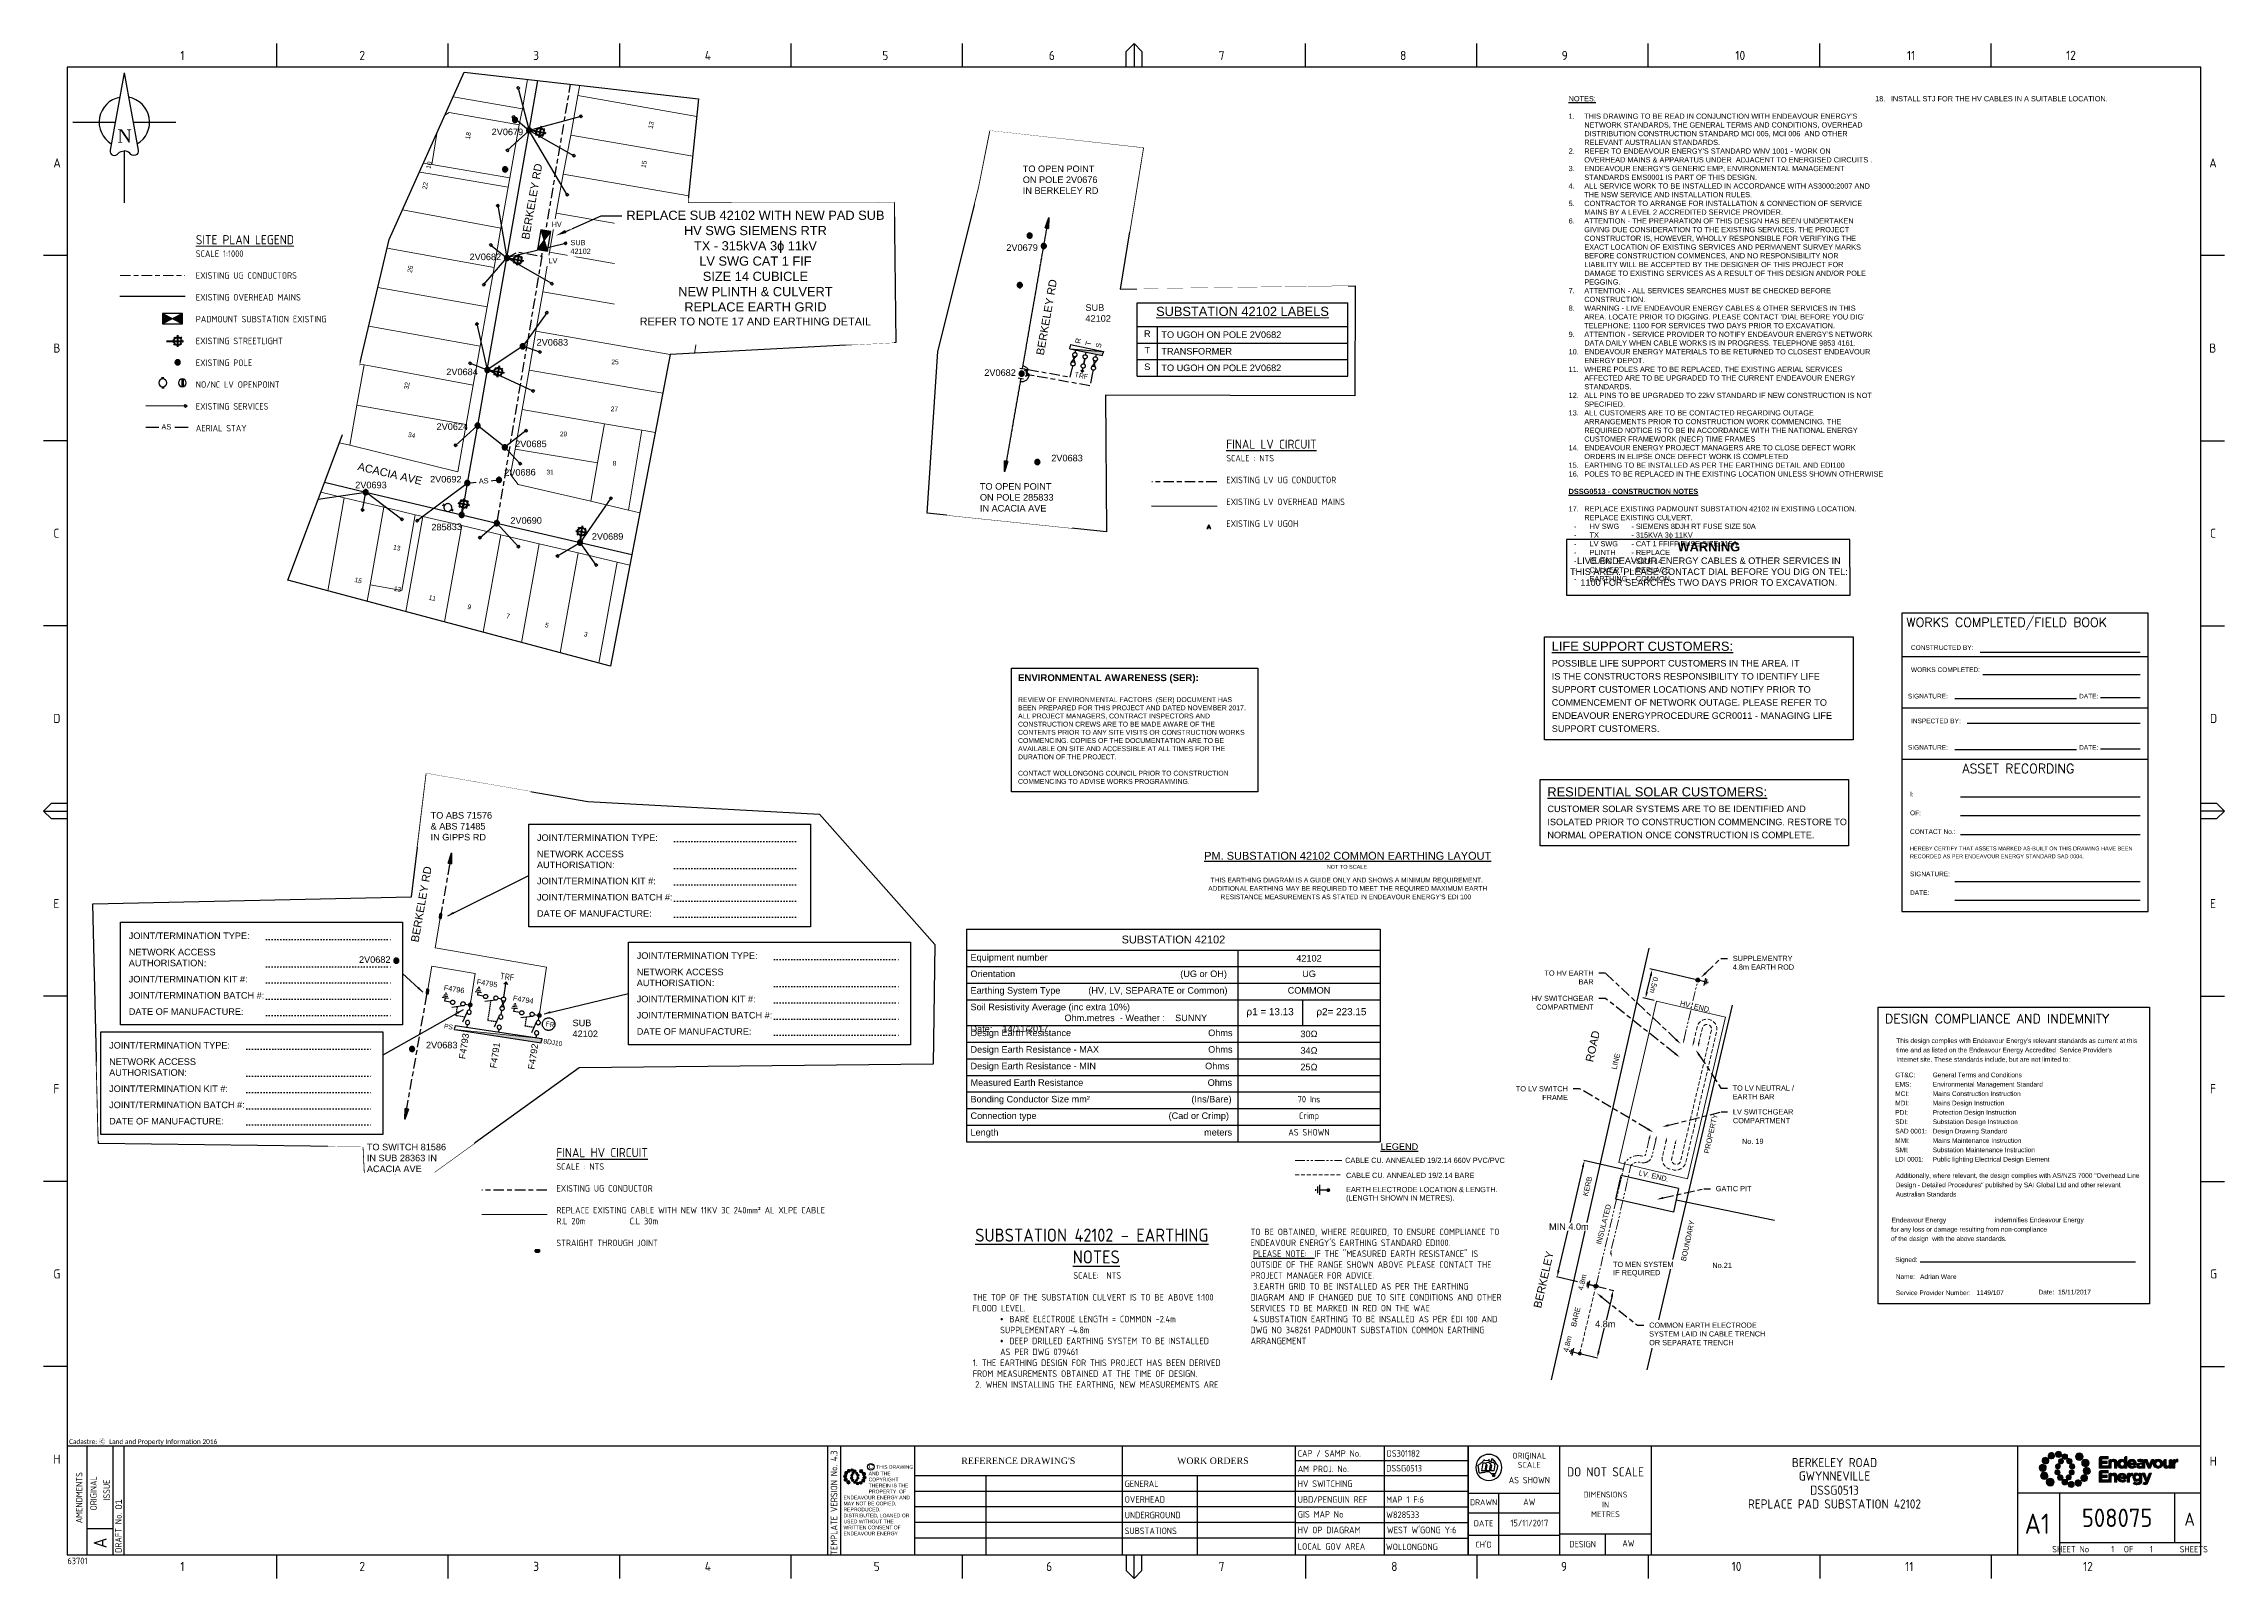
# Paper-space layout 'A1' of a CAD drawing. Header units: metres, sheet in millimetres. Extents: x -21 to 813, y -3 to 583.
# The model-space entities are those that its viewports show. They can reach past a viewport. Long polylines and large blocks are cut down to what shows.
import ezdxf
from ezdxf import colors
from ezdxf.entities.mleader import LeaderData, LeaderLine
from ezdxf.enums import TextEntityAlignment as Align
from ezdxf.math import Vec2, Vec3

# ---------------------------------------------------------------- set-up
doc = ezdxf.new("R2010")
doc.units = ezdxf.units.M
for name, pattern in [('A', [0]), ('Cable Exist OH', [1, 1, 0]), ('Cable Exist UG', [8.2, 4, -1.2, 1.8, -1.2]), ('CENTERX2', [4, 2.5, -0.5, 0.5, -0.5]), ('DASHED', [0.75, 0.5, -0.25]), ('DOTX2', [0.5, 0, -0.5]), ('PHANTOM2', [1.25, 0.625, -0.125, 0.125, -0.125, 0.125, -0.125])]:
    doc.linetypes.add(name, pattern=pattern)
doc.layers.get('0').update_dxf_attribs({"color": 6})
for name, color, linetype in [('_User_LV_Exist', 7, 'Continuous'), ('Equip_HV_NEW', 2, 'Continuous'), ('Equip_LV_EXT', 7, 'Continuous'), ('Equip_LV_NEW', 2, 'Continuous'), ('Equip_SP_HV_NEW', 2, 'Continuous'), ('Equip_SP_LV_EXT', 7, 'Continuous'), ('Equip_SP_SL_EXT', 7, 'Continuous'), ('Mains_HV_EXT', 7, 'Continuous'), ('Mains_HV_NEW_U72', 2, 'Continuous'), ('Mains_LV_EXT', 7, 'Continuous'), ('Notes', 7, 'Continuous'), ('Notes_HV_MISC', 7, 'Continuous'), ('Notes_LV_MISC', 7, 'Continuous'), ('Notes_SP_MISC', 7, 'Continuous'), ('OH_Details_SP_MISC', 7, 'Continuous'), ('Services_SP_EXT', 7, 'Continuous'), ('Sub_LV_EXT', 7, 'Continuous'), ('Sub_LV_NEW', 2, 'Continuous'), ('Sub_SP_EXT', 7, 'Continuous'), ('SupportsOH_SP_TR_HV_LV_SL_EXT', 7, 'Continuous'), ('SupportsUG_SP_EXT', 7, 'Continuous'), ('UG_Details_SP_MISC', 7, 'Continuous')]:
    doc.layers.add(name, color=color, linetype=linetype)
for name, color, linetype, lineweight in [('Cadastre Buildings_SP_EXT', 9, 'Continuous', 5), ('Cadastre Land Parcels_SP_EXT', 9, 'Continuous', 5), ('Cadastre Road Names_SP_HV_LV_SL_EXT', 9, 'Continuous', 5), ('Cadastre Roads_SP_EXT', 9, 'Continuous', 5)]:
    doc.layers.add(name, color=color, linetype=linetype, lineweight=lineweight)
doc.layers.add('Viewports', color=6, linetype='Continuous', plot=False)
doc.styles.add('ARIAL', font='arial.ttf', dxfattribs={"height": 2})
doc.styles.add('Elec', font='romand__.ttf')
doc.styles.add('iecARIAL', font='arial.ttf', dxfattribs={"height": 2})
doc.styles.add('iecISOCP', font='isocp.shx')
doc.styles.add('iecNAME', font='times.ttf')
doc.styles.add('iecTimesNewRoman', font='times.ttf')
doc.styles.add('IESYMBOL1', font='isocp.shx')
doc.styles.add('POLE_LABEL', font='arial.ttf')
doc.styles.add('RoadName', font='arial.ttf', dxfattribs={"height": 2.5})
doc.styles.get("Standard").update_dxf_attribs({"font": 'arial.ttf'})
doc.styles.add('SWG_LABEL', font='arial.ttf')
doc.styles.add('SWITCH_LABEL', font='arial.ttf', dxfattribs={"height": 2.5})
doc.linetypes.add('Cable New UG', pattern='A,7,-0.25,["x",Standard,S=2,R=0,X=0.2,Y=-0.8],-2.1', length=9.35)
doc.dimstyles.get("Standard").update_dxf_attribs({"dimtxt": 0.18, "dimasz": 0.18, "dimexe": 0.18, "dimexo": 0.0625, "dimgap": 0.09, "dimtad": 0, "dimtih": 1, "dimtoh": 1, "dimdec": 4, "dimzin": 0, "dimdsep": 46, "dimtxsty": 'Standard', "dimcen": 0.09, "dimadec": 0, "dimazin": 0, "dimtfac": 1, "dimtdec": 4, "dimtofl": 0, "dimtmove": 0, "dimatfit": 3, "dimfxl": 1, "dimtolj": 1, "dimtzin": 0, "dimarcsym": 0})

psp = doc.layouts.new('A1')

# ---------------------------------------------------------------- texts
at = {"layer": 'Notes', "style": 'ARIAL'}
psp.add_text('%%UPM. SUBSTATION 42102 COMMON EARTHING LAYOUT', height=3, dxfattribs=at).set_placement((477.79, 270.67), align=Align.BOTTOM_CENTER)
at = {"layer": 'Notes', "color": 7, "style": 'ARIAL'}
psp.add_text('NOT TO SCALE.', height=1.5, dxfattribs=at).set_placement((477.79, 267.65), align=Align.BOTTOM_CENTER)
for s, p in [('ADDITIONAL EARTHING MAY BE REQUIRED TO MEET THE REQUIRED MAXIMUM EARTH', (477.79, 260.59)), ('THIS EARTHING DIAGRAM IS A GUIDE ONLY AND SHOWS A MINIMUM REQUIREMENT. ', (477.79, 263.8)), ("RESISTANCE MEASUREMENTS AS STATED IN ENDEAVOUR ENERGY'S EDI 100  ", (477.79, 257.37))]:
    psp.add_text(s, height=1.8, dxfattribs=at).set_placement(p, align=Align.MIDDLE_CENTER)
at = {"layer": 'Notes', "style": 'ARIAL'}
psp.add_text('%%ULEGEND', height=2.5, dxfattribs=at).set_placement((497.55, 161.95), align=Align.MIDDLE_CENTER)
at = {"layer": 'Notes', "color": 7, "style": 'ARIAL'}
for s, p in [('CABLE CU. ANNEALED 19/2.14 660V PVC/PVC', (476.81, 155.71)), ('CABLE CU. ANNEALED 19/2.14 BARE', (477.16, 149.96)), ('(LENGTH SHOWN IN METRES).', (477.16, 141.34)), ('EARTH ELECTRODE LOCATION & LENGTH.', (477.16, 144.55))]:
    psp.add_text(s, height=2, dxfattribs=at).set_placement(p)
at = {"layer": 'Notes'}
note = psp.add_mtext_static_columns([''] * 2, width=115.8213, gutter_width=1.31, height=184.92, dxfattribs=dict(at, insert=(562.21, 563.34), char_height=2, attachment_point=1, style='ARIAL'))
for column, words in zip([note] + note.columns.linked_columns, ["{\\LNOTES:}\\P\\P\\pi-6,l6,t6;1.^ITHIS DRAWING TO BE READ IN CONJUNCTION WITH ENDEAVOUR ENERGY'S NETWORK STANDARDS, THE GENERAL TERMS AND CONDITIONS, OVERHEAD DISTRIBUTION CONSTRUCTION STANDARD MCI 005, MCI 006  AND OTHER RELEVANT AUSTRALIAN STANDARDS.\\P2.^IREFER TO ENDEAVOUR ENERGY'S STANDARD WNV 1001 - WORK ON OVERHEAD MAINS & APPARATUS UNDER  ADJACENT TO ENERGISED CIRCUITS .\\P3.^IENDEAVOUR ENERGY'S GENERIC EMP, ENVIRONMENTAL MANAGEMENT STANDARDS EMS0001 IS PART OF THIS DESIGN.\\P4.^IALL SERVICE WORK TO BE INSTALLED IN ACCORDANCE WITH AS3000:2007 AND THE NSW SERVICE AND INSTALLATION RULES.\\P5.^ICONTRACTOR TO ARRANGE FOR INSTALLATION & CONNECTION OF SERVICE MAINS BY A LEVEL 2 ACCREDITED SERVICE PROVIDER.\\P6.^IATTENTION - THE PREPARATION OF THIS DESIGN HAS BEEN UNDERTAKEN GIVING DUE CONSIDERATION TO THE EXISTING SERVICES. THE PROJECT CONSTRUCTOR IS, HOWEVER, WHOLLY RESPONSIBLE FOR VERIFYING THE EXACT LOCATION OF EXISTING SERVICES AND PERMANENT SURVEY MARKS BEFORE CONSTRUCTION COMMENCES, AND NO RESPONSIBILITY NOR LIABILITY WILL BE ACCEPTED BY THE DESIGNER OF THIS PROJECT FOR DAMAGE TO EXISTING SERVICES AS A RESULT OF THIS DESIGN AND/OR POLE PEGGING.\\P7.^IATTENTION - ALL SERVICES SEARCHES MUST BE CHECKED BEFORE CONSTRUCTION.\\P8.^IWARNING - LIVE ENDEAVOUR ENERGY CABLES & OTHER SERVICES IN THIS AREA. LOCATE PRIOR TO DIGGING. PLEASE CONTACT 'DIAL BEFORE YOU DIG' TELEPHONE: 1100 FOR SERVICES TWO DAYS PRIOR TO EXCAVATION.\\P9.^IATTENTION - SERVICE PROVIDER TO NOTIFY ENDEAVOUR ENERGY'S NETWORK DATA DAILY WHEN CABLE WORKS IS IN PROGRESS. TELEPHONE 9853 4161.\\P10.^IENDEAVOUR ENERGY MATERIALS TO BE RETURNED TO CLOSEST ENDEAVOUR ENERGY DEPOT.\\P11.^IWHERE POLES ARE TO BE REPLACED, THE EXISTING AERIAL SERVICES ", '\\pl6,t6;AFFECTED ARE TO BE UPGRADED TO THE CURRENT ENDEAVOUR ENERGY STANDARDS.\\P\\pi-6;12.^IALL PINS TO BE UPGRADED TO 22kV STANDARD IF NEW CONSTRUCTION IS NOT SPECIFIED.\\P13.^IALL CUSTOMERS ARE TO BE CONTACTED REGARDING OUTAGE ARRANGEMENTS PRIOR TO CONSTRUCTION WORK COMMENCING. THE REQUIRED NOTICE IS TO BE IN ACCORDANCE WITH THE NATIONAL ENERGY CUSTOMER FRAMEWORK (NECF) TIME FRAMES\\P14.^IENDEAVOUR ENERGY PROJECT MANAGERS ARE TO CLOSE DEFECT WORK ORDERS IN ELIPSE ONCE DEFECT WORK IS COMPLETED\\P15.^IEARTHING TO BE INSTALLED AS PER THE EARTHING DETAIL AND EDI100\\P16.^IPOLES TO BE REPLACED IN THE EXISTING LOCATION UNLESS SHOWN OTHERWISE\\P\\pi0,l0,tz;\\P{\\fArial|b1|i0|c0|p34;\\LDSSG0513 - CONSTRUCTION NOTES \\P}\\P\\pi-6,l6,t6;17.^IREPLACE EXISTING PADMOUNT SUBSTATION 42102 IN EXISTING LOCATION. REPLACE EXISTING CULVERT.\\P\\pl8,t8,24;-^IHV SWG ^I- SIEMENS 8DJH RT FUSE SIZE 50A\\P\\pt8,16,24;-^ITX ^I^I- 315KVA 3ɸ 11KV\\P\\pt8,24;-^ILV SWG^I- CAT 1 FFIFF FUSE SIZE 315A\\P-^IPLINTH ^I- REPLACE\\P-^ICUBICLE^I- SIZE 14\\P-^ICULVERT ^I- REPLACE\\P-^IEARTHING ^I- COMMON\\P\\pi0,l0,tz;\\P\\pi-6,l6,t6;18.^IINSTALL STJ FOR THE HV CABLES IN A SUITABLE LOCATION.\\P']):
    column.text = words
at = {"layer": 'Notes', "attachment_point": 1}
for s, insert, char_height, width, style in [('{\\L\\C2;FINAL LV CIRCUIT\\P\\H0.71429x;\\l\\C256;SCALE : NTS\\P\\PEXISTING LV UG CONDUCTOR\\P\\PEXISTING LV OVERHEAD MAINS\\P\\P\\C7;EXISTING LV UGOH}', (431.39, 432.08), 3.5, 104.0573, 'iecISOCP'), ('{\\fArial|b1|i0|c0|p34;\\H1.4x;ENVIRONMENTAL AWARENESS (SER):\\P\\P}REVIEW OF ENVIRONMENTAL FACTORS  (SER) DOCUMENT HAS BEEN PREPARED FOR THIS PROJECT AND DATED NOVEMBER 2017. ALL PROJECT MANAGERS, CONTRACT INSPECTORS AND CONSTRUCTION CREWS ARE TO BE MADE AWARE OF THE CONTENTS PRIOR TO ANY SITE VISITS OR CONSTRUCTION WORKS COMMENCING. COPIES OF THE DOCUMENTATION ARE TO BE AVAILABLE ON SITE AND ACCESSIBLE AT ALL TIMES FOR THE DURATION OF THE PROJECT. \\P\\PCONTACT WOLLONGONG COUNCIL PRIOR TO CONSTRUCTION COMMENCING TO ADVISE WORKS PROGRAMMING.', (351.82, 342.43), 1.875, 88.7727, 'RoadName'), ('{\\L\\C2;FINAL HV CIRCUIT\\P\\H0.7143x;\\l\\C256;SCALE : NTS\\P\\PEXISTING UG CONDUCTOR\\P\\PREPLACE EXISTING CABLE WITH NEW 11KV 3C 240mm² AL XLPE CABLE\\PR.L 20m^I^IC.L 30m\\P\\PSTRAIGHT THROUGH JOINT}', (175.4, 161.41), 3.5, 104.0573, 'iecISOCP')]:
    psp.add_mtext(s, dxfattribs=dict(at, insert=insert, char_height=char_height, width=width, style=style))
at = {"layer": 'Notes', "color": 0, "lineweight": -3, "char_height": 3.5, "attachment_point": 4, "line_spacing_factor": 1.2}
for s, insert in [('{\\LLIFE SUPPORT CUSTOMERS:}\\P{\\H0.71429x;POSSIBLE LIFE SUPPORT CUSTOMERS IN THE AREA. IT \\PIS THE CONSTRUCTORS RESPONSIBILITY TO IDENTIFY LIFE \\PSUPPORT CUSTOMER LOCATIONS AND NOTIFY PRIOR TO \\PCOMMENCEMENT OF NETWORK OUTAGE. PLEASE REFER TO \\PENDEAVOUR ENERGYPROCEDURE GCR0011 - MANAGING LIFE \\PSUPPORT CUSTOMERS.}', (555.77, 337.62)), ('{\\LRESIDENTIAL SOLAR CUSTOMERS:}\\P{\\H0.71429x;CUSTOMER SOLAR SYSTEMS ARE TO BE IDENTIFIED AND \\PISOLATED PRIOR TO CONSTRUCTION COMMENCING. RESTORE TO\\PNORMAL OPERATION ONCE CONSTRUCTION IS COMPLETE.  }', (554.09, 289.49))]:
    psp.add_mtext(s, dxfattribs=dict(at, insert=insert))
at = {"layer": 'Notes'}
note = psp.add_mtext_static_columns([''] * 3, width=94.6265, gutter_width=11.54, height=61.42, dxfattribs=dict(at, insert=(334.49, 130.63), char_height=3.5, attachment_point=1, style='iecISOCP'))
for column, words in zip([note] + note.columns.linked_columns, ['\\pi0.96332;{\\H1.4286x;\\L\\C7;SUBSTATION 42102 - EARTHING \\P\\pi38.214;NOTES\\P\\pi38.464;\\H0.49999x;\\l\\C256;SCALE:  NTS\\L\\C2; \\C256;\\P\\pi47.313;\\P\\pi0;\\lTHE TOP OF THE SUBSTATION CULVERT IS TO BE ABOVE 1:100 FLOOD LEVEL.\\P\\pl10.5,t14;\\fSymbol|b0|i0|c2|p18;·^I\\Fisocp|c0;BARE ELECTRODE LENGTH = COMMON -2.4m   \\P\\pt10.5;SUPPLEMENTARY -4.8m\\P\\pt14;\\fSymbol|b0|i0|c2|p18;·^I\\Fisocp|c0;DEEP DRILLED EARTHING SYSTEM TO BE INSTALLED \\P\\pt10.5;AS PER DWG 079461\\P\\pl0,t3.5;1.^ITHE EARTHING DESIGN FOR THIS PROJECT HAS BEEN DERIVED FROM MEASUREMENTS OBTAINED AT THE TIME OF DESIGN. \\P}', '\\pt3.5;{\\H0.71429x;2.^I WHEN INSTALLING THE EARTHING, NEW MEASUREMENTS ARE TO BE OBTAINED, WHERE REQUIRED, TO ENSURE COMPLIANCE TO ENDEAVOUR ENERGY\'S EARTHING STANDARD EDI100.\\P\\ptz;\\LPLEASE NOTE:\\l  IF THE "MEASURED EARTH RESISTANCE" IS OUTSIDE OF THE RANGE SHOWN ABOVE PLEASE CONTACT THE PROJECT MANAGER FOR ADVICE.\\P\\pt3.5;3.^IEARTH GRID TO BE INSTALLED AS PER THE EARTHING DIAGRAM AND IF CHANGED DUE TO SITE CONDITIONS AND OTHER SERVICES TO BE MARKED IN RED ON THE WAE\\P4.^ISUBSTATION EARTHING TO BE INSALLED AS PER EDI 100 AND DWG NO 348261 PADMOUNT SUBSTATION COMMON EARTHING ARRANGEMENT}', '']):
    column.text = words

msp = doc.modelspace()

# ---------------------------------------------------------------- texts
at = {"layer": 'Cadastre Land Parcels_SP_EXT'}
for s, rotation, p in [('10', 80.29473, (305355.11, 6189563.04)), ('12', 80.21852, (305352.45, 6189548.11)), ('18', 80.24508, (305219.76, 6189539.57)), ('13', 79.91322, (305289.65, 6189543.65)), ('14', 80.24264, (305349.86, 6189533.18)), ('10', 79.45087, (305204.76, 6189528.32)), ('15', 80.11329, (305286.95, 6189528.68)), ('22', 80.20488, (305203.33, 6189520.45)), ('26', 80.06786, (305197.62, 6189488.62)), ('32', 80.0424, (305196.32, 6189444.07)), ('10', 347.06729, (305169.2, 6189439.64)), ('34', 347.05777, (305195.97, 6189426.1)), ('13', 347.86716, (305190.29, 6189383.08)), ('15', 346.62933, (305175.56, 6189370.65)), ('13', 347.92205, (305190.58, 6189367.25)), ('11', 346.69797, (305203.87, 6189363.86)), ('9', 346.76755, (305218.71, 6189360.35)), ('7', 346.87967, (305233.52, 6189356.86)), ('5', 346.78293, (305248.32, 6189353.38)), ('3', 346.73242, (305263.17, 6189349.9)), ('1', 346.73386, (305278.97, 6189343.07))]:
    msp.add_text(s, height=1.8, rotation=rotation, dxfattribs=at).set_placement(p)
for s, p in [('17', (305284.27, 6189513.75)), ('19', (305281.66, 6189498.77)), ('21', (305279.05, 6189483.79)), ('25', (305273.83, 6189453.75)), ('26', (305334.29, 6189443.32)), ('27', (305273.61, 6189435.82)), ('29', (305254.15, 6189426.25)), ('28', (305328.68, 6189426.28)), ('8', (305274.34, 6189415.04)), ('31', (305249.03, 6189411.67)), ('6', (305290.15, 6189411.85)), ('4', (305304.82, 6189408.84)), ('30', (305344.24, 6189410.59)), ('2', (305321.48, 6189405.73)), ('32', (305343.49, 6189391.73)), ('34', (305330.57, 6189358.47)), ('1', (305296.57, 6189349.87)), ('36', (305323.82, 6189343.57))]:
    msp.add_text(s, height=1.8, dxfattribs=at).set_placement(p)
at = {"layer": 'Cadastre Road Names_SP_HV_LV_SL_EXT'}
msp.add_text('BERKELEY RD', height=3, rotation=80.02241, dxfattribs=at).set_placement((305242.39, 6189501.26))
at = {"layer": 'Cadastre Roads_SP_EXT'}
for s, height, rotation, p in [('ACACIA AVE', 3, 346.75259, (305176.67, 6189413.41)), ('VICKERY ST', 1.8, 79.77554, (305352.33, 6189330.13))]:
    msp.add_text(s, height=height, rotation=rotation, dxfattribs=at).set_placement(p)
at = {"layer": 'Mains_LV_EXT'}
for s, rotation, p in [('E38', 78.89154, (305246.75, 6189567.79)), ('E44', 78.59332, (305224.41, 6189440.9))]:
    msp.add_text(s, height=1.8, rotation=rotation, dxfattribs=at).set_placement(p)

# ---------------------------------------------------------------- blocks, each defined once
blk = doc.blocks.new('NorthPnt 11(NP11)')
for p, q in [((-19.7, 0.02), (-3.49, 0)), ((3.32, 0), (19.7, -0.02)), ((-0.08, -10.94), (-0.08, -30.8))]:
    blk.add_line(p, q)
for points in [[(-0.08, 18.81), (-5.43, -10.68, 0.877048), (-2.29, -11.9, -0.1543), (-0.08, -10.94, 0.090511)], [(-0.08, 18.81), (5.26, -10.68, -0.877048), (2.13, -11.9, 0.1543), (-0.08, -10.94, -0.090511)]]:
    blk.add_lwpolyline(points, format="xyb")
for start, end in [(100.5988, 238.86433), (300.09942, 80.43745)]:
    blk.add_arc((0, 0), 9.64, start, end)
at = {"color": 7, "style": 'iecNAME'}
blk.add_text('N', height=5.02, dxfattribs=at).set_placement((-2.62, -7.82))
blk = doc.blocks.new('A$C30A46249')
at = {"color": 7, "lineweight": -3, "insert": (6.92, 4.97), "char_height": 1.79, "attachment_point": 7, "line_spacing_factor": 1.2}
blk.add_mtext('{\\fCalibri|b0|i0|c0|p34;\\C256;Cadastre: \\fMS Gothic|b0|i0|c128|p49;\\C250;\\c2236962;Ⓒ\\fMS Gothic|b0|i0|c0|p49; \\fCalibri|b0|i0|c0|p34;\\C256;Land and Property Information 2016}', dxfattribs=at)
blk = doc.blocks.new('EE_LOGO_SMALL')
at = {"layer": 'Notes'}
h = blk.add_hatch(color=256, dxfattribs=at)
edge = h.paths.add_edge_path()
edge.add_spline(control_points=[(-8.4, 2), (-9.2, 2), (-9.8, 1.4), (-9.8, 0.7), (-9.9, -0.1), (-9.3, -0.7), (-8.6, -0.8), (-7.8, -0.8), (-7.2, -0.2), (-7.1, 0.5), (-7.1, 1.3), (-7.7, 1.9), (-8.4, 2)], knot_values=[0, 0, 0, 0, 1, 1, 1, 2, 2, 2, 3, 3, 3, 4, 4, 4, 4], degree=3, periodic=0)
h = blk.add_hatch(color=256, dxfattribs=at)
edge = h.paths.add_edge_path()
edge.add_spline(control_points=[(-6.8, 4.5), (-7.4, 4.8), (-8.2, 4.6), (-8.6, 4), (-8.9, 3.4), (-8.7, 2.6), (-8.1, 2.2), (-7.5, 1.9), (-6.7, 2.1), (-6.3, 2.7), (-6, 3.3), (-6.2, 4.1), (-6.8, 4.5)], knot_values=[0, 0, 0, 0, 1, 1, 1, 2, 2, 2, 3, 3, 3, 4, 4, 4, 4], degree=3, periodic=0)
h = blk.add_hatch(color=256, dxfattribs=at)
edge = h.paths.add_edge_path()
edge.add_spline(control_points=[(-4.2, 5.9), (-4.6, 6.5), (-5.3, 6.6), (-5.9, 6.3), (-6.4, 5.9), (-6.6, 5.1), (-6.2, 4.6), (-5.9, 4), (-5.1, 3.8), (-4.6, 4.2), (-4, 4.6), (-3.8, 5.3), (-4.2, 5.9)], knot_values=[0, 0, 0, 0, 1, 1, 1, 2, 2, 2, 3, 3, 3, 4, 4, 4, 4], degree=3, periodic=0)
h = blk.add_hatch(color=256, dxfattribs=at)
edge = h.paths.add_edge_path()
edge.add_spline(control_points=[(-1.3, 5.9), (-1.4, 6.5), (-2, 7), (-2.6, 6.9), (-3.3, 6.9), (-3.7, 6.3), (-3.7, 5.6), (-3.6, 5), (-3, 4.5), (-2.4, 4.6), (-1.7, 4.7), (-1.3, 5.2), (-1.3, 5.9)], knot_values=[0, 0, 0, 0, 1, 1, 1, 2, 2, 2, 3, 3, 3, 4, 4, 4, 4], degree=3, periodic=0)
h = blk.add_hatch(color=256, dxfattribs=at)
edge = h.paths.add_edge_path()
edge.add_spline(control_points=[(-2.5, 2.1), (-3, 2.2), (-3.5, 1.9), (-3.6, 1.3), (-3.7, 0.8), (-3.4, 0.3), (-2.9, 0.2), (-2.4, 0.1), (-1.9, 0.4), (-1.8, 0.9), (-1.7, 1.5), (-2, 2), (-2.5, 2.1)], knot_values=[0, 0, 0, 0, 1, 1, 1, 2, 2, 2, 3, 3, 3, 4, 4, 4, 4], degree=3, periodic=0)
h = blk.add_hatch(color=256, dxfattribs=at)
edge = h.paths.add_edge_path()
edge.add_spline(control_points=[(1, 4.9), (1, 4.3), (0.5, 3.8), (-0.1, 3.8), (-0.7, 3.8), (-1.2, 4.3), (-1.2, 4.9), (-1.2, 5.5), (-0.7, 6), (-0.1, 6), (0.5, 6), (1, 5.5), (1, 4.9)], knot_values=[0, 0, 0, 0, 1, 1, 1, 2, 2, 2, 3, 3, 3, 4, 4, 4, 4], degree=3, periodic=0)
edge = h.paths.add_edge_path()
edge.add_spline(control_points=[(-1.4, 4), (-1.9, 4.1), (-2.4, 3.8), (-2.5, 3.3), (-2.6, 2.7), (-2.3, 2.2), (-1.8, 2.1), (-1.3, 2), (-0.7, 2.3), (-0.6, 2.9), (-0.5, 3.4), (-0.9, 3.9), (-1.4, 4)], knot_values=[0, 0, 0, 0, 1, 1, 1, 2, 2, 2, 3, 3, 3, 4, 4, 4, 4], degree=3, periodic=0)
h = blk.add_hatch(color=256, dxfattribs=at)
edge = h.paths.add_edge_path()
edge.add_spline(control_points=[(2.3, 2.4), (2.8, 2.8), (2.8, 3.4), (2.4, 3.9), (2, 4.3), (1.4, 4.3), (0.9, 3.9), (0.5, 3.6), (0.5, 2.9), (0.9, 2.5), (1.2, 2), (1.9, 2), (2.3, 2.4)], knot_values=[0, 0, 0, 0, 1, 1, 1, 2, 2, 2, 3, 3, 3, 4, 4, 4, 4], degree=3, periodic=0)
edge = h.paths.add_edge_path()
edge.add_spline(control_points=[(1, 4.9), (1, 4.3), (0.5, 3.8), (-0.1, 3.8), (-0.7, 3.8), (-1.2, 4.3), (-1.2, 4.9), (-1.2, 5.5), (-0.7, 6), (-0.1, 6), (0.5, 6), (1, 5.5), (1, 4.9)], knot_values=[0, 0, 0, 0, 1, 1, 1, 2, 2, 2, 3, 3, 3, 4, 4, 4, 4], degree=3, periodic=0)
h = blk.add_hatch(color=256, dxfattribs=at)
edge = h.paths.add_edge_path()
edge.add_spline(control_points=[(1, 4.9), (1, 4.3), (0.5, 3.8), (-0.1, 3.8), (-0.7, 3.8), (-1.2, 4.3), (-1.2, 4.9), (-1.2, 5.5), (-0.7, 6), (-0.1, 6), (0.5, 6), (1, 5.5), (1, 4.9)], knot_values=[0, 0, 0, 0, 1, 1, 1, 2, 2, 2, 3, 3, 3, 4, 4, 4, 4], degree=3, periodic=0)
edge = h.paths.add_edge_path(flags=16)
edge.add_spline(control_points=[(1, 4.9), (1, 4.3), (0.5, 3.8), (-0.1, 3.8), (-0.7, 3.8), (-1.2, 4.3), (-1.2, 4.9), (-1.2, 5.5), (-0.7, 6), (-0.1, 6), (0.5, 6), (1, 5.5), (1, 4.9)], knot_values=[0, 0, 0, 0, 1, 1, 1, 2, 2, 2, 3, 3, 3, 4, 4, 4, 4], degree=3, periodic=0)
h = blk.add_hatch(color=256, dxfattribs=at)
edge = h.paths.add_edge_path()
edge.add_spline(control_points=[(3, 0.2), (3.5, 0.3), (3.8, 0.9), (3.7, 1.4), (3.6, 1.9), (3, 2.3), (2.5, 2.1), (1.9, 2), (1.6, 1.4), (1.8, 0.9), (1.9, 0.4), (2.5, 0.1), (3, 0.2)], knot_values=[0, 0, 0, 0, 1, 1, 1, 2, 2, 2, 3, 3, 3, 4, 4, 4, 4], degree=3, periodic=0)
h = blk.add_hatch(color=256, dxfattribs=at)
edge = h.paths.add_edge_path()
edge.add_spline(control_points=[(7, 4.9), (7, 4), (6.3, 3.4), (5.5, 3.4), (4.6, 3.4), (4, 4), (4, 4.9), (4, 5.7), (4.6, 6.4), (5.5, 6.4), (6.3, 6.4), (7, 5.7), (7, 4.9)], knot_values=[0, 0, 0, 0, 1, 1, 1, 2, 2, 2, 3, 3, 3, 4, 4, 4, 4], degree=3, periodic=0)
h = blk.add_hatch(color=256, dxfattribs=at)
edge = h.paths.add_edge_path()
edge.add_spline(control_points=[(8.4, 1.1), (9.1, 1.5), (9.4, 2.3), (9.1, 3), (8.8, 3.7), (7.9, 4.1), (7.2, 3.8), (6.5, 3.4), (6.2, 2.6), (6.5, 1.9), (6.8, 1.2), (7.7, 0.8), (8.4, 1.1)], knot_values=[0, 0, 0, 0, 1, 1, 1, 2, 2, 2, 3, 3, 3, 4, 4, 4, 4], degree=3, periodic=0)
h = blk.add_hatch(color=256, dxfattribs=at)
edge = h.paths.add_edge_path()
edge.add_spline(control_points=[(8.3, -1.9), (9, -1.9), (9.7, -1.4), (9.7, -0.6), (9.7, 0.1), (9.2, 0.8), (8.4, 0.8), (7.7, 0.8), (7, 0.3), (7, -0.5), (6.9, -1.2), (7.5, -1.9), (8.3, -1.9)], knot_values=[0, 0, 0, 0, 1, 1, 1, 2, 2, 2, 3, 3, 3, 4, 4, 4, 4], degree=3, periodic=0)
h = blk.add_hatch(color=256, dxfattribs=at)
edge = h.paths.add_edge_path()
edge.add_spline(control_points=[(-8.5, -1.1), (-9.2, -1.4), (-9.6, -2.3), (-9.3, -3), (-8.9, -3.7), (-8.1, -4), (-7.4, -3.7), (-6.7, -3.4), (-6.3, -2.5), (-6.6, -1.8), (-7, -1.1), (-7.8, -0.8), (-8.5, -1.1)], knot_values=[0, 0, 0, 0, 1, 1, 1, 2, 2, 2, 3, 3, 3, 4, 4, 4, 4], degree=3, periodic=0)
h = blk.add_hatch(color=256, dxfattribs=at)
edge = h.paths.add_edge_path()
edge.add_spline(control_points=[(-7.1, -4.8), (-7.1, -4), (-6.5, -3.3), (-5.6, -3.3), (-4.8, -3.3), (-4.1, -4), (-4.1, -4.8), (-4.1, -5.7), (-4.8, -6.3), (-5.6, -6.3), (-6.5, -6.3), (-7.1, -5.7), (-7.1, -4.8)], knot_values=[0, 0, 0, 0, 1, 1, 1, 2, 2, 2, 3, 3, 3, 4, 4, 4, 4], degree=3, periodic=0)
h = blk.add_hatch(color=256, dxfattribs=at)
edge = h.paths.add_edge_path()
edge.add_spline(control_points=[(-3.1, -0.2), (-3.7, -0.3), (-4, -0.8), (-3.8, -1.4), (-3.7, -1.9), (-3.2, -2.2), (-2.6, -2.1), (-2.1, -1.9), (-1.8, -1.4), (-1.9, -0.9), (-2.1, -0.3), (-2.6, 0), (-3.1, -0.2)], knot_values=[0, 0, 0, 0, 1, 1, 1, 2, 2, 2, 3, 3, 3, 4, 4, 4, 4], degree=3, periodic=0)
h = blk.add_hatch(color=256, dxfattribs=at)
edge = h.paths.add_edge_path()
edge.add_spline(control_points=[(-2.5, -2.3), (-2.9, -2.7), (-3, -3.4), (-2.6, -3.8), (-2.2, -4.2), (-1.5, -4.3), (-1.1, -3.9), (-0.7, -3.5), (-0.6, -2.8), (-1, -2.4), (-1.4, -2), (-2, -1.9), (-2.5, -2.3)], knot_values=[0, 0, 0, 0, 1, 1, 1, 2, 2, 2, 3, 3, 3, 4, 4, 4, 4], degree=3, periodic=0)
h = blk.add_hatch(color=256, dxfattribs=at)
edge = h.paths.add_edge_path()
edge.add_spline(control_points=[(-1.2, -4.8), (-1.2, -4.2), (-0.7, -3.7), (-0.1, -3.7), (0.5, -3.7), (1, -4.2), (1, -4.8), (1, -5.4), (0.5, -5.9), (-0.1, -5.9), (-0.7, -5.9), (-1.2, -5.4), (-1.2, -4.8)], knot_values=[0, 0, 0, 0, 1, 1, 1, 2, 2, 2, 3, 3, 3, 4, 4, 4, 4], degree=3, periodic=0)
h = blk.add_hatch(color=256, dxfattribs=at)
edge = h.paths.add_edge_path()
edge.add_spline(control_points=[(1.2, -3.9), (1.7, -4.1), (2.2, -3.7), (2.3, -3.2), (2.5, -2.7), (2.1, -2.2), (1.6, -2.1), (1.1, -2), (0.6, -2.3), (0.5, -2.8), (0.4, -3.3), (0.7, -3.8), (1.2, -3.9)], knot_values=[0, 0, 0, 0, 1, 1, 1, 2, 2, 2, 3, 3, 3, 4, 4, 4, 4], degree=3, periodic=0)
h = blk.add_hatch(color=256, dxfattribs=at)
edge = h.paths.add_edge_path()
edge.add_spline(control_points=[(1.2, -5.8), (1.3, -6.5), (1.8, -6.9), (2.5, -6.9), (3.1, -6.8), (3.6, -6.2), (3.5, -5.6), (3.4, -5), (2.9, -4.5), (2.2, -4.6), (1.6, -4.6), (1.1, -5.2), (1.2, -5.8)], knot_values=[0, 0, 0, 0, 1, 1, 1, 2, 2, 2, 3, 3, 3, 4, 4, 4, 4], degree=3, periodic=0)
h = blk.add_hatch(color=256, dxfattribs=at)
edge = h.paths.add_edge_path()
edge.add_spline(control_points=[(2.4, -2), (2.9, -2.1), (3.4, -1.8), (3.5, -1.3), (3.6, -0.8), (3.3, -0.3), (2.8, -0.2), (2.2, -0.1), (1.7, -0.4), (1.6, -0.9), (1.5, -1.4), (1.8, -1.9), (2.4, -2)], knot_values=[0, 0, 0, 0, 1, 1, 1, 2, 2, 2, 3, 3, 3, 4, 4, 4, 4], degree=3, periodic=0)
h = blk.add_hatch(color=256, dxfattribs=at)
edge = h.paths.add_edge_path()
edge.add_spline(control_points=[(4, -5.8), (4.4, -6.4), (5.2, -6.6), (5.7, -6.2), (6.3, -5.8), (6.5, -5.1), (6.1, -4.5), (5.7, -4), (5, -3.8), (4.4, -4.2), (3.8, -4.5), (3.7, -5.3), (4, -5.8)], knot_values=[0, 0, 0, 0, 1, 1, 1, 2, 2, 2, 3, 3, 3, 4, 4, 4, 4], degree=3, periodic=0)
h = blk.add_hatch(color=256, dxfattribs=at)
edge = h.paths.add_edge_path()
edge.add_spline(control_points=[(6.7, -4.4), (7.3, -4.8), (8.1, -4.6), (8.4, -4), (8.8, -3.3), (8.6, -2.6), (8, -2.2), (7.3, -1.8), (6.6, -2.1), (6.2, -2.7), (5.8, -3.3), (6, -4.1), (6.7, -4.4)], knot_values=[0, 0, 0, 0, 1, 1, 1, 2, 2, 2, 3, 3, 3, 4, 4, 4, 4], degree=3, periodic=0)
at = {"layer": 'Notes', "lineweight": 0}
for points in [[(1.8, 2.1), (1.8, 2.1)], [(-2, -2.1), (-2, -2.1)]]:
    blk.add_lwpolyline(points, dxfattribs=at)
for points in [[(-8.4, 2), (-9.2, 2), (-9.8, 1.4), (-9.8, 0.7), (-9.9, -0.1), (-9.3, -0.7), (-8.6, -0.8), (-7.8, -0.8), (-7.2, -0.2), (-7.1, 0.5), (-7.1, 1.3), (-7.7, 1.9), (-8.4, 2)], [(-6.8, 4.5), (-7.4, 4.8), (-8.2, 4.6), (-8.6, 4), (-8.9, 3.4), (-8.7, 2.6), (-8.1, 2.2), (-7.5, 1.9), (-6.7, 2.1), (-6.3, 2.7), (-6, 3.3), (-6.2, 4.1), (-6.8, 4.5)], [(-4.2, 5.9), (-4.6, 6.5), (-5.3, 6.6), (-5.9, 6.3), (-6.4, 5.9), (-6.6, 5.1), (-6.2, 4.6), (-5.9, 4), (-5.1, 3.8), (-4.6, 4.2), (-4, 4.6), (-3.8, 5.3), (-4.2, 5.9)], [(-1.3, 5.9), (-1.4, 6.5), (-2, 7), (-2.6, 6.9), (-3.3, 6.9), (-3.7, 6.3), (-3.7, 5.6), (-3.6, 5), (-3, 4.5), (-2.4, 4.6), (-1.7, 4.7), (-1.3, 5.2), (-1.3, 5.9)], [(-2.5, 2.1), (-3, 2.2), (-3.5, 1.9), (-3.6, 1.3), (-3.7, 0.8), (-3.4, 0.3), (-2.9, 0.2), (-2.4, 0.1), (-1.9, 0.4), (-1.8, 0.9), (-1.7, 1.5), (-2, 2), (-2.5, 2.1)], [(-1.4, 4), (-1.9, 4.1), (-2.4, 3.8), (-2.5, 3.3), (-2.6, 2.7), (-2.3, 2.2), (-1.8, 2.1), (-1.3, 2), (-0.7, 2.3), (-0.6, 2.9), (-0.5, 3.4), (-0.9, 3.9), (-1.4, 4)], [(1, 4.9), (1, 4.3), (0.5, 3.8), (-0.1, 3.8), (-0.7, 3.8), (-1.2, 4.3), (-1.2, 4.9), (-1.2, 5.5), (-0.7, 6), (-0.1, 6), (0.5, 6), (1, 5.5), (1, 4.9)], [(1, 4.9), (1, 4.3), (0.5, 3.8), (-0.1, 3.8), (-0.7, 3.8), (-1.2, 4.3), (-1.2, 4.9), (-1.2, 5.5), (-0.7, 6), (-0.1, 6), (0.5, 6), (1, 5.5), (1, 4.9)], [(2.3, 2.4), (2.8, 2.8), (2.8, 3.4), (2.4, 3.9), (2, 4.3), (1.4, 4.3), (0.9, 3.9), (0.5, 3.6), (0.5, 2.9), (0.9, 2.5), (1.2, 2), (1.9, 2), (2.3, 2.4)], [(3, 0.2), (3.5, 0.3), (3.8, 0.9), (3.7, 1.4), (3.6, 1.9), (3, 2.3), (2.5, 2.1), (1.9, 2), (1.6, 1.4), (1.8, 0.9), (1.9, 0.4), (2.5, 0.1), (3, 0.2)], [(7, 4.9), (7, 4), (6.3, 3.4), (5.5, 3.4), (4.6, 3.4), (4, 4), (4, 4.9), (4, 5.7), (4.6, 6.4), (5.5, 6.4), (6.3, 6.4), (7, 5.7), (7, 4.9)], [(8.4, 1.1), (9.1, 1.5), (9.4, 2.3), (9.1, 3), (8.8, 3.7), (7.9, 4.1), (7.2, 3.8), (6.5, 3.4), (6.2, 2.6), (6.5, 1.9), (6.8, 1.2), (7.7, 0.8), (8.4, 1.1)], [(8.3, -1.9), (9, -1.9), (9.7, -1.4), (9.7, -0.6), (9.7, 0.1), (9.2, 0.8), (8.4, 0.8), (7.7, 0.8), (7, 0.3), (7, -0.5), (6.9, -1.2), (7.5, -1.9), (8.3, -1.9)], [(-8.5, -1.1), (-9.2, -1.4), (-9.6, -2.3), (-9.3, -3), (-8.9, -3.7), (-8.1, -4), (-7.4, -3.7), (-6.7, -3.4), (-6.3, -2.5), (-6.6, -1.8), (-7, -1.1), (-7.8, -0.8), (-8.5, -1.1)], [(-7.1, -4.8), (-7.1, -4), (-6.5, -3.3), (-5.6, -3.3), (-4.8, -3.3), (-4.1, -4), (-4.1, -4.8), (-4.1, -5.7), (-4.8, -6.3), (-5.6, -6.3), (-6.5, -6.3), (-7.1, -5.7), (-7.1, -4.8)], [(-3.1, -0.2), (-3.7, -0.3), (-4, -0.8), (-3.8, -1.4), (-3.7, -1.9), (-3.2, -2.2), (-2.6, -2.1), (-2.1, -1.9), (-1.8, -1.4), (-1.9, -0.9), (-2.1, -0.3), (-2.6, 0), (-3.1, -0.2)], [(-2.5, -2.3), (-2.9, -2.7), (-3, -3.4), (-2.6, -3.8), (-2.2, -4.2), (-1.5, -4.3), (-1.1, -3.9), (-0.7, -3.5), (-0.6, -2.8), (-1, -2.4), (-1.4, -2), (-2, -1.9), (-2.5, -2.3)], [(-1.2, -4.8), (-1.2, -4.2), (-0.7, -3.7), (-0.1, -3.7), (0.5, -3.7), (1, -4.2), (1, -4.8), (1, -5.4), (0.5, -5.9), (-0.1, -5.9), (-0.7, -5.9), (-1.2, -5.4), (-1.2, -4.8)], [(1.2, -3.9), (1.7, -4.1), (2.2, -3.7), (2.3, -3.2), (2.5, -2.7), (2.1, -2.2), (1.6, -2.1), (1.1, -2), (0.6, -2.3), (0.5, -2.8), (0.4, -3.3), (0.7, -3.8), (1.2, -3.9)], [(1.2, -5.8), (1.3, -6.5), (1.8, -6.9), (2.5, -6.9), (3.1, -6.8), (3.6, -6.2), (3.5, -5.6), (3.4, -5), (2.9, -4.5), (2.2, -4.6), (1.6, -4.6), (1.1, -5.2), (1.2, -5.8)], [(2.4, -2), (2.9, -2.1), (3.4, -1.8), (3.5, -1.3), (3.6, -0.8), (3.3, -0.3), (2.8, -0.2), (2.2, -0.1), (1.7, -0.4), (1.6, -0.9), (1.5, -1.4), (1.8, -1.9), (2.4, -2)], [(4, -5.8), (4.4, -6.4), (5.2, -6.6), (5.7, -6.2), (6.3, -5.8), (6.5, -5.1), (6.1, -4.5), (5.7, -4), (5, -3.8), (4.4, -4.2), (3.8, -4.5), (3.7, -5.3), (4, -5.8)], [(6.7, -4.4), (7.3, -4.8), (8.1, -4.6), (8.4, -4), (8.8, -3.3), (8.6, -2.6), (8, -2.2), (7.3, -1.8), (6.6, -2.1), (6.2, -2.7), (5.8, -3.3), (6, -4.1), (6.7, -4.4)]]:
    blk.add_open_spline(points, degree=3, knots=[0, 0, 0, 0, 1, 1, 1, 2, 2, 2, 3, 3, 3, 4, 4, 4, 4], dxfattribs=at)
blk = doc.blocks.new('EE_COPYRIGHT_A1')
at = {"layer": 'Notes'}
blk.add_circle((9.53, -0.82), 1.15, dxfattribs=at)
at = {"xscale": 0.4, "yscale": 0.4, "zscale": 0.4}
blk.add_blockref('EE_LOGO_SMALL', (3.96, -4.29), dxfattribs=at)
at = {"layer": 'Notes', "insert": (0, 0), "char_height": 1.25, "width": 24.1208, "attachment_point": 1, "style": 'ARIAL'}
blk.add_mtext('\\pt8.75;               ^I{\\H1.2x;C } THIS DRAWING\\P\\pi-8.75,l8.75,t8.75,20;       ^IAND THE ^I\\P\\pi0,t8.75;COPYRIGHT\\P\\pi-8.75,t1.25,8.75;^I^ITHEREIN IS THE PROPERTY  OF \\P\\pi0,l0,t1.25;ENDEAVOUR ENERGY AND MAY NOT BE COPIED, REPRODUCED, DISTRIBUTED, LOANED OR USED WITHOUT THE WRITTEN CONSENT OF ENDEAVOUR ENERGY', dxfattribs=at)
blk = doc.blocks.new('EE_LOGO')
h = blk.add_hatch(color=7)
edge = h.paths.add_edge_path()
edge.add_spline(control_points=[(-25.34, 1.94), (-26.08, 1.98), (-26.72, 1.41), (-26.77, 0.66), (-26.81, -0.09), (-26.24, -0.72), (-25.49, -0.77), (-24.74, -0.81), (-24.1, -0.24), (-24.06, 0.51), (-24.02, 1.25), (-24.59, 1.89), (-25.34, 1.94)], knot_values=[0, 0, 0, 0, 1, 1, 1, 2, 2, 2, 3, 3, 3, 4, 4, 4, 4], degree=3, periodic=0)
h = blk.add_hatch(color=7)
edge = h.paths.add_edge_path()
edge.add_spline(control_points=[(-23.73, 4.46), (-24.34, 4.81), (-25.13, 4.61), (-25.49, 3.99), (-25.85, 3.38), (-25.64, 2.59), (-25.03, 2.23), (-24.41, 1.87), (-23.63, 2.08), (-23.27, 2.69), (-22.91, 3.31), (-23.12, 4.1), (-23.73, 4.46)], knot_values=[0, 0, 0, 0, 1, 1, 1, 2, 2, 2, 3, 3, 3, 4, 4, 4, 4], degree=3, periodic=0)
h = blk.add_hatch(color=7)
edge = h.paths.add_edge_path()
edge.add_spline(control_points=[(-21.12, 5.87), (-21.48, 6.44), (-22.24, 6.61), (-22.81, 6.24), (-23.37, 5.88), (-23.54, 5.12), (-23.17, 4.55), (-22.81, 3.98), (-22.05, 3.82), (-21.48, 4.19), (-20.92, 4.55), (-20.75, 5.31), (-21.12, 5.87)], knot_values=[0, 0, 0, 0, 1, 1, 1, 2, 2, 2, 3, 3, 3, 4, 4, 4, 4], degree=3, periodic=0)
h = blk.add_hatch(color=7)
edge = h.paths.add_edge_path()
edge.add_spline(control_points=[(-19.43, 2.06), (-19.94, 2.17), (-20.44, 1.84), (-20.55, 1.33), (-20.66, 0.82), (-20.34, 0.32), (-19.83, 0.21), (-19.32, 0.1), (-18.81, 0.42), (-18.71, 0.93), (-18.59, 1.44), (-18.92, 1.95), (-19.43, 2.06)], knot_values=[0, 0, 0, 0, 1, 1, 1, 2, 2, 2, 3, 3, 3, 4, 4, 4, 4], degree=3, periodic=0)
h = blk.add_hatch(color=7)
edge = h.paths.add_edge_path()
edge.add_spline(control_points=[(-18.27, 5.87), (-18.34, 6.5), (-18.91, 6.97), (-19.54, 6.9), (-20.18, 6.84), (-20.65, 6.27), (-20.58, 5.63), (-20.52, 4.99), (-19.95, 4.53), (-19.31, 4.59), (-18.67, 4.66), (-18.21, 5.23), (-18.27, 5.87)], knot_values=[0, 0, 0, 0, 1, 1, 1, 2, 2, 2, 3, 3, 3, 4, 4, 4, 4], degree=3, periodic=0)
h = blk.add_hatch(color=7)
edge = h.paths.add_edge_path()
edge.add_spline(control_points=[(-15.91, 4.86), (-15.91, 4.26), (-16.4, 3.77), (-17, 3.77), (-17.6, 3.77), (-18.08, 4.26), (-18.08, 4.86), (-18.08, 5.46), (-17.6, 5.95), (-17, 5.95), (-16.4, 5.95), (-15.91, 5.46), (-15.91, 4.86)], knot_values=[0, 0, 0, 0, 1, 1, 1, 2, 2, 2, 3, 3, 3, 4, 4, 4, 4], degree=3, periodic=0)
edge = h.paths.add_edge_path()
edge.add_spline(control_points=[(-18.29, 3.97), (-18.8, 4.08), (-19.3, 3.76), (-19.41, 3.25), (-19.52, 2.74), (-19.2, 2.23), (-18.69, 2.12), (-18.18, 2.01), (-17.67, 2.33), (-17.56, 2.84), (-17.45, 3.35), (-17.78, 3.86), (-18.29, 3.97)], knot_values=[0, 0, 0, 0, 1, 1, 1, 2, 2, 2, 3, 3, 3, 4, 4, 4, 4], degree=3, periodic=0)
h = blk.add_hatch(color=7)
edge = h.paths.add_edge_path()
edge.add_spline(control_points=[(-14.59, 2.36), (-14.16, 2.75), (-14.12, 3.41), (-14.51, 3.84), (-14.89, 4.27), (-15.55, 4.31), (-15.99, 3.93), (-16.42, 3.54), (-16.46, 2.88), (-16.07, 2.45), (-15.69, 2.01), (-15.02, 1.98), (-14.59, 2.36)], knot_values=[0, 0, 0, 0, 1, 1, 1, 2, 2, 2, 3, 3, 3, 4, 4, 4, 4], degree=3, periodic=0)
edge = h.paths.add_edge_path()
edge.add_spline(control_points=[(-15.91, 4.86), (-15.91, 4.26), (-16.4, 3.77), (-17, 3.77), (-17.6, 3.77), (-18.08, 4.26), (-18.08, 4.86), (-18.08, 5.46), (-17.6, 5.95), (-17, 5.95), (-16.4, 5.95), (-15.91, 5.46), (-15.91, 4.86)], knot_values=[0, 0, 0, 0, 1, 1, 1, 2, 2, 2, 3, 3, 3, 4, 4, 4, 4], degree=3, periodic=0)
h = blk.add_hatch(color=7)
edge = h.paths.add_edge_path()
edge.add_spline(control_points=[(-15.91, 4.86), (-15.91, 4.26), (-16.4, 3.77), (-17, 3.77), (-17.6, 3.77), (-18.08, 4.26), (-18.08, 4.86), (-18.08, 5.46), (-17.6, 5.95), (-17, 5.95), (-16.4, 5.95), (-15.91, 5.46), (-15.91, 4.86)], knot_values=[0, 0, 0, 0, 1, 1, 1, 2, 2, 2, 3, 3, 3, 4, 4, 4, 4], degree=3, periodic=0)
edge = h.paths.add_edge_path(flags=16)
edge.add_spline(control_points=[(-15.91, 4.86), (-15.91, 4.26), (-16.4, 3.77), (-17, 3.77), (-17.6, 3.77), (-18.08, 4.26), (-18.08, 4.86), (-18.08, 5.46), (-17.6, 5.95), (-17, 5.95), (-16.4, 5.95), (-15.91, 5.46), (-15.91, 4.86)], knot_values=[0, 0, 0, 0, 1, 1, 1, 2, 2, 2, 3, 3, 3, 4, 4, 4, 4], degree=3, periodic=0)
h = blk.add_hatch(color=7)
edge = h.paths.add_edge_path()
edge.add_spline(control_points=[(-13.94, 0.18), (-13.41, 0.32), (-13.09, 0.87), (-13.23, 1.4), (-13.37, 1.93), (-13.92, 2.25), (-14.45, 2.11), (-14.98, 1.97), (-15.3, 1.42), (-15.16, 0.89), (-15.02, 0.36), (-14.47, 0.04), (-13.94, 0.18)], knot_values=[0, 0, 0, 0, 1, 1, 1, 2, 2, 2, 3, 3, 3, 4, 4, 4, 4], degree=3, periodic=0)
h = blk.add_hatch(color=7)
edge = h.paths.add_edge_path()
edge.add_spline(control_points=[(-9.93, 4.86), (-9.93, 4.03), (-10.61, 3.35), (-11.44, 3.35), (-12.28, 3.35), (-12.95, 4.03), (-12.95, 4.86), (-12.95, 5.69), (-12.28, 6.37), (-11.44, 6.37), (-10.61, 6.37), (-9.93, 5.69), (-9.93, 4.86)], knot_values=[0, 0, 0, 0, 1, 1, 1, 2, 2, 2, 3, 3, 3, 4, 4, 4, 4], degree=3, periodic=0)
h = blk.add_hatch(color=7)
edge = h.paths.add_edge_path()
edge.add_spline(control_points=[(-8.55, 1.13), (-7.83, 1.45), (-7.5, 2.29), (-7.82, 3.01), (-8.14, 3.73), (-8.98, 4.06), (-9.7, 3.74), (-10.42, 3.42), (-10.75, 2.58), (-10.43, 1.86), (-10.11, 1.14), (-9.27, 0.81), (-8.55, 1.13)], knot_values=[0, 0, 0, 0, 1, 1, 1, 2, 2, 2, 3, 3, 3, 4, 4, 4, 4], degree=3, periodic=0)
h = blk.add_hatch(color=7)
edge = h.paths.add_edge_path()
edge.add_spline(control_points=[(-8.66, -1.92), (-7.91, -1.96), (-7.27, -1.39), (-7.23, -0.64), (-7.19, 0.1), (-7.76, 0.74), (-8.51, 0.78), (-9.25, 0.83), (-9.89, 0.26), (-9.94, -0.49), (-9.98, -1.24), (-9.41, -1.88), (-8.66, -1.92)], knot_values=[0, 0, 0, 0, 1, 1, 1, 2, 2, 2, 3, 3, 3, 4, 4, 4, 4], degree=3, periodic=0)
h = blk.add_hatch(color=7)
edge = h.paths.add_edge_path()
edge.add_spline(control_points=[(-3.85, 0.44), (-3.85, 0.44), (-3.85, 4.25), (-3.85, 4.3), (-3.85, 4.35), (-3.85, 4.86), (-3.29, 4.86), (-2.74, 4.86), (-0.49, 4.86), (-0.49, 4.86), (-0.49, 4.86), (-0.49, 4), (-0.49, 4), (-0.49, 4), (-2.89, 4), (-2.89, 4), (-2.89, 4), (-2.89, 3.1), (-2.89, 3.1), (-2.89, 3.1), (-0.8, 3.1), (-0.8, 3.1), (-0.8, 3.1), (-0.8, 2.23), (-0.8, 2.23), (-0.8, 2.23), (-2.89, 2.23), (-2.89, 2.23), (-2.89, 2.23), (-2.89, 1.31), (-2.89, 1.31), (-2.89, 1.31), (-0.49, 1.31), (-0.49, 1.31), (-0.49, 1.31), (-0.49, 0.44), (-0.49, 0.44), (-0.49, 0.44), (-3.85, 0.44), (-3.85, 0.44)], knot_values=[0, 0, 0, 0, 1, 1, 1, 2, 2, 2, 3, 3, 3, 4, 4, 4, 5, 5, 5, 6, 6, 6, 7, 7, 7, 8, 8, 8, 9, 9, 9, 10, 10, 10, 11, 11, 11, 12, 12, 12, 13, 13, 13, 13], degree=3, periodic=0)
h = blk.add_hatch(color=7)
edge = h.paths.add_edge_path()
edge.add_spline(control_points=[(1.94, 0.44), (1.94, 0.44), (1.94, 2.33), (1.94, 2.33), (1.94, 2.78), (1.73, 3.02), (1.36, 3.02), (1, 3.02), (0.76, 2.78), (0.76, 2.33), (0.76, 2.33), (0.76, 0.44), (0.76, 0.44), (0.76, 0.44), (-0.2, 0.44), (-0.2, 0.44), (-0.2, 0.44), (-0.2, 3.21), (-0.2, 3.27), (-0.2, 3.33), (-0.2, 3.82), (0.36, 3.82), (0.76, 3.82), (0.76, 3.82), (0.76, 3.82), (0.76, 3.82), (0.76, 3.35), (0.76, 3.35), (0.98, 3.63), (1.27, 3.89), (1.75, 3.89), (2.48, 3.89), (2.9, 3.41), (2.9, 2.63), (2.9, 2.63), (2.9, 0.44), (2.9, 0.44), (2.9, 0.44), (1.94, 0.44), (1.94, 0.44)], knot_values=[0, 0, 0, 0, 1, 1, 1, 2, 2, 2, 3, 3, 3, 4, 4, 4, 5, 5, 5, 6, 6, 6, 7, 7, 7, 8, 8, 8, 9, 9, 9, 10, 10, 10, 11, 11, 11, 12, 12, 12, 13, 13, 13, 13], degree=3, periodic=0)
h = blk.add_hatch(color=7)
edge = h.paths.add_edge_path(flags=16)
edge.add_spline(control_points=[(5.8, 2.13), (5.8, 2.69), (5.43, 3.07), (4.98, 3.07), (4.53, 3.07), (4.15, 2.7), (4.15, 2.13), (4.15, 2.13), (4.15, 2.12), (4.15, 2.12), (4.15, 1.56), (4.53, 1.19), (4.98, 1.19), (5.43, 1.19), (5.8, 1.56), (5.8, 2.12), (5.8, 2.12), (5.8, 2.13), (5.8, 2.13)], knot_values=[0, 0, 0, 0, 1, 1, 1, 2, 2, 2, 3, 3, 3, 4, 4, 4, 5, 5, 5, 6, 6, 6, 6], degree=3, periodic=0)
edge = h.paths.add_edge_path()
edge.add_spline(control_points=[(5.79, 0.44), (5.79, 0.44), (5.79, 0.92), (5.79, 0.92), (5.55, 0.6), (5.23, 0.37), (4.73, 0.37), (3.94, 0.37), (3.19, 0.99), (3.19, 2.12), (3.19, 2.12), (3.19, 2.13), (3.19, 2.13), (3.19, 3.26), (3.93, 3.88), (4.73, 3.88), (5.24, 3.88), (5.56, 3.65), (5.79, 3.38), (5.79, 3.38), (5.79, 4.27), (5.79, 4.3), (5.79, 4.34), (5.79, 4.86), (6.34, 4.86), (6.73, 4.86), (6.75, 4.86), (6.75, 4.86), (6.75, 4.86), (6.75, 0.44), (6.75, 0.44), (6.75, 0.44), (5.79, 0.44), (5.79, 0.44)], knot_values=[0, 0, 0, 0, 1, 1, 1, 2, 2, 2, 3, 3, 3, 4, 4, 4, 5, 5, 5, 6, 6, 6, 7, 7, 7, 8, 8, 8, 9, 9, 9, 10, 10, 10, 11, 11, 11, 11], degree=3, periodic=0)
h = blk.add_hatch(color=7)
edge = h.paths.add_edge_path()
edge.add_spline(control_points=[(8.69, 3.89), (7.7, 3.89), (7.01, 3.09), (7.01, 2.13), (7.01, 2.13), (7.01, 2.12), (7.01, 2.12), (7.01, 1.08), (7.77, 0.37), (8.78, 0.37), (9.39, 0.37), (9.85, 0.61), (10.16, 1), (10.16, 1), (9.62, 1.48), (9.62, 1.48), (9.35, 1.24), (9.12, 1.14), (8.79, 1.14), (8.33, 1.13), (8, 1.49), (7.95, 1.86), (7.91, 2.18), (7.93, 2.29), (7.95, 2.43), (8.02, 2.85), (8.29, 3.12), (8.69, 3.12), (9.09, 3.12), (9.34, 2.83), (9.4, 2.4), (9.4, 2.4), (8.14, 2.4), (8.14, 2.4), (8.14, 2.4), (8.12, 1.8), (8.64, 1.8), (9.17, 1.8), (10.32, 1.8), (10.32, 1.8), (10.33, 1.89), (10.34, 1.95), (10.34, 2.04), (10.34, 2.04), (10.34, 2.05), (10.34, 2.05), (10.34, 3.01), (9.82, 3.89), (8.69, 3.89)], knot_values=[0, 0, 0, 0, 1, 1, 1, 2, 2, 2, 3, 3, 3, 4, 4, 4, 5, 5, 5, 6, 6, 6, 7, 7, 7, 8, 8, 8, 9, 9, 9, 10, 10, 10, 11, 11, 11, 12, 12, 12, 13, 13, 13, 14, 14, 14, 15, 15, 15, 16, 16, 16, 16], degree=3, periodic=0)
h = blk.add_hatch(color=7)
edge = h.paths.add_edge_path(flags=16)
edge.add_spline(control_points=[(12.69, 1.8), (12.53, 1.88), (12.31, 1.93), (12.08, 1.93), (11.67, 1.93), (11.42, 1.77), (11.42, 1.46), (11.42, 1.46), (11.42, 1.45), (11.42, 1.45), (11.42, 1.19), (11.63, 1.04), (11.94, 1.04), (12.39, 1.04), (12.69, 1.29), (12.69, 1.63), (12.69, 1.63), (12.69, 1.8), (12.69, 1.8)], knot_values=[0, 0, 0, 0, 1, 1, 1, 2, 2, 2, 3, 3, 3, 4, 4, 4, 5, 5, 5, 6, 6, 6, 6], degree=3, periodic=0)
edge = h.paths.add_edge_path()
edge.add_spline(control_points=[(12.67, 0.44), (12.67, 0.44), (12.67, 0.81), (12.67, 0.81), (12.44, 0.55), (12.12, 0.38), (11.65, 0.38), (11.01, 0.38), (10.49, 0.74), (10.49, 1.41), (10.49, 1.41), (10.49, 1.42), (10.49, 1.42), (10.49, 2.16), (11.05, 2.5), (11.85, 2.5), (12.19, 2.5), (12.44, 2.45), (12.68, 2.37), (12.68, 2.37), (12.68, 2.42), (12.68, 2.42), (12.68, 2.82), (12.43, 3.07), (11.95, 3.07), (11.59, 3.07), (11.33, 3), (11.02, 2.89), (11.02, 2.89), (10.78, 3.62), (10.78, 3.62), (11.15, 3.78), (11.52, 3.89), (12.09, 3.89), (13.14, 3.89), (13.6, 3.35), (13.6, 2.43), (13.6, 2.43), (13.6, 0.44), (13.6, 0.44), (13.6, 0.44), (12.67, 0.44), (12.67, 0.44)], knot_values=[0, 0, 0, 0, 1, 1, 1, 2, 2, 2, 3, 3, 3, 4, 4, 4, 5, 5, 5, 6, 6, 6, 7, 7, 7, 8, 8, 8, 9, 9, 9, 10, 10, 10, 11, 11, 11, 12, 12, 12, 13, 13, 13, 14, 14, 14, 14], degree=3, periodic=0)
h = blk.add_hatch(color=7)
edge = h.paths.add_edge_path()
edge.add_spline(control_points=[(15.71, 0.44), (15.71, 0.44), (14.84, 0.44), (14.84, 0.44), (14.84, 0.44), (13.51, 3.83), (13.51, 3.83), (13.51, 3.83), (14.53, 3.83), (14.53, 3.83), (14.53, 3.83), (15.28, 1.58), (15.28, 1.58), (15.28, 1.58), (15.86, 3.3), (15.86, 3.3), (15.86, 3.3), (16.02, 3.83), (16.4, 3.83), (16.78, 3.83), (17.04, 3.83), (17.04, 3.83), (17.04, 3.83), (15.71, 0.44), (15.71, 0.44)], knot_values=[0, 0, 0, 0, 1, 1, 1, 2, 2, 2, 3, 3, 3, 4, 4, 4, 5, 5, 5, 6, 6, 6, 7, 7, 7, 8, 8, 8, 8], degree=3, periodic=0)
h = blk.add_hatch(color=7)
edge = h.paths.add_edge_path(flags=16)
edge.add_spline(control_points=[(19.52, 2.16), (19.52, 2.66), (19.16, 3.09), (18.63, 3.09), (18.08, 3.09), (17.75, 2.67), (17.75, 2.17), (17.75, 2.17), (17.75, 2.16), (17.75, 2.16), (17.75, 1.66), (18.11, 1.22), (18.64, 1.22), (19.19, 1.22), (19.52, 1.65), (19.52, 2.15), (19.52, 2.15), (19.52, 2.16), (19.52, 2.16)], knot_values=[0, 0, 0, 0, 1, 1, 1, 2, 2, 2, 3, 3, 3, 4, 4, 4, 5, 5, 5, 6, 6, 6, 6], degree=3, periodic=0)
edge = h.paths.add_edge_path()
edge.add_spline(control_points=[(18.63, 0.4), (17.58, 0.4), (16.8, 1.17), (16.8, 2.15), (16.8, 2.15), (16.8, 2.16), (16.8, 2.16), (16.8, 3.13), (17.59, 3.92), (18.64, 3.92), (19.69, 3.92), (20.46, 3.14), (20.46, 2.17), (20.46, 2.17), (20.46, 2.16), (20.46, 2.16), (20.46, 1.19), (19.68, 0.4), (18.63, 0.4)], knot_values=[0, 0, 0, 0, 1, 1, 1, 2, 2, 2, 3, 3, 3, 4, 4, 4, 5, 5, 5, 6, 6, 6, 6], degree=3, periodic=0)
h = blk.add_hatch(color=7)
edge = h.paths.add_edge_path()
edge.add_spline(control_points=[(22.86, 0.44), (22.86, 0.44), (22.86, 0.92), (22.86, 0.92), (22.64, 0.64), (22.36, 0.38), (21.87, 0.38), (21.15, 0.38), (20.72, 0.86), (20.72, 1.63), (20.72, 1.63), (20.72, 3.22), (20.72, 3.27), (20.72, 3.32), (20.72, 3.82), (21.28, 3.82), (21.68, 3.82), (21.68, 3.82), (21.68, 3.82), (21.68, 3.82), (21.68, 1.94), (21.68, 1.94), (21.68, 1.48), (21.9, 1.25), (22.26, 1.25), (22.63, 1.25), (22.86, 1.48), (22.86, 1.94), (22.86, 1.94), (22.86, 3.2), (22.86, 3.27), (22.86, 3.34), (22.87, 3.82), (23.42, 3.82), (23.82, 3.82), (23.82, 3.82), (23.82, 3.82), (23.82, 3.82), (23.82, 0.44), (23.82, 0.44), (23.82, 0.44), (22.86, 0.44), (22.86, 0.44)], knot_values=[0, 0, 0, 0, 1, 1, 1, 2, 2, 2, 3, 3, 3, 4, 4, 4, 5, 5, 5, 6, 6, 6, 7, 7, 7, 8, 8, 8, 9, 9, 9, 10, 10, 10, 11, 11, 11, 12, 12, 12, 13, 13, 13, 14, 14, 14, 14], degree=3, periodic=0)
h = blk.add_hatch(color=7)
edge = h.paths.add_edge_path()
edge.add_spline(control_points=[(26.09, 2.88), (25.46, 2.88), (25.06, 2.5), (25.06, 1.69), (25.06, 1.69), (25.06, 0.44), (25.06, 0.44), (25.06, 0.44), (24.1, 0.44), (24.1, 0.44), (24.1, 0.44), (24.1, 3.24), (24.1, 3.27), (24.1, 3.3), (24.1, 3.83), (24.66, 3.83), (25.22, 3.83), (25.06, 3.83), (25.06, 3.83), (25.06, 3.83), (25.06, 3.14), (25.06, 3.14), (25.26, 3.61), (25.58, 3.91), (26.14, 3.89), (26.14, 3.89), (26.14, 2.88), (26.14, 2.88), (26.14, 2.88), (26.09, 2.88), (26.09, 2.88)], knot_values=[0, 0, 0, 0, 1, 1, 1, 2, 2, 2, 3, 3, 3, 4, 4, 4, 5, 5, 5, 6, 6, 6, 7, 7, 7, 8, 8, 8, 9, 9, 9, 10, 10, 10, 10], degree=3, periodic=0)
h = blk.add_hatch(color=7)
edge = h.paths.add_edge_path()
edge.add_spline(control_points=[(-25.45, -1.11), (-26.17, -1.43), (-26.5, -2.27), (-26.18, -2.99), (-25.86, -3.71), (-25.02, -4.04), (-24.3, -3.72), (-23.58, -3.4), (-23.25, -2.56), (-23.57, -1.84), (-23.88, -1.12), (-24.72, -0.79), (-25.45, -1.11)], knot_values=[0, 0, 0, 0, 1, 1, 1, 2, 2, 2, 3, 3, 3, 4, 4, 4, 4], degree=3, periodic=0)
h = blk.add_hatch(color=7)
edge = h.paths.add_edge_path()
edge.add_spline(control_points=[(-24.06, -4.84), (-24.06, -4.01), (-23.39, -3.33), (-22.55, -3.33), (-21.72, -3.33), (-21.04, -4.01), (-21.04, -4.84), (-21.04, -5.68), (-21.72, -6.35), (-22.55, -6.35), (-23.39, -6.35), (-24.06, -5.68), (-24.06, -4.84)], knot_values=[0, 0, 0, 0, 1, 1, 1, 2, 2, 2, 3, 3, 3, 4, 4, 4, 4], degree=3, periodic=0)
h = blk.add_hatch(color=7)
edge = h.paths.add_edge_path()
edge.add_spline(control_points=[(-20.06, -0.16), (-20.59, -0.3), (-20.9, -0.85), (-20.76, -1.38), (-20.63, -1.91), (-20.08, -2.23), (-19.55, -2.09), (-19.02, -1.95), (-18.7, -1.4), (-18.84, -0.87), (-18.98, -0.34), (-19.52, -0.02), (-20.06, -0.16)], knot_values=[0, 0, 0, 0, 1, 1, 1, 2, 2, 2, 3, 3, 3, 4, 4, 4, 4], degree=3, periodic=0)
h = blk.add_hatch(color=7)
edge = h.paths.add_edge_path()
edge.add_spline(control_points=[(-19.41, -2.34), (-19.84, -2.73), (-19.88, -3.39), (-19.49, -3.82), (-19.1, -4.26), (-18.44, -4.29), (-18.01, -3.91), (-17.58, -3.52), (-17.54, -2.86), (-17.93, -2.43), (-18.31, -2), (-18.97, -1.96), (-19.41, -2.34)], knot_values=[0, 0, 0, 0, 1, 1, 1, 2, 2, 2, 3, 3, 3, 4, 4, 4, 4], degree=3, periodic=0)
h = blk.add_hatch(color=7)
edge = h.paths.add_edge_path()
edge.add_spline(control_points=[(-18.08, -4.84), (-18.08, -4.24), (-17.6, -3.76), (-17, -3.76), (-16.4, -3.76), (-15.91, -4.24), (-15.91, -4.84), (-15.91, -5.44), (-16.4, -5.93), (-17, -5.93), (-17.6, -5.93), (-18.08, -5.44), (-18.08, -4.84)], knot_values=[0, 0, 0, 0, 1, 1, 1, 2, 2, 2, 3, 3, 3, 4, 4, 4, 4], degree=3, periodic=0)
h = blk.add_hatch(color=7)
edge = h.paths.add_edge_path()
edge.add_spline(control_points=[(-15.71, -3.95), (-15.2, -4.06), (-14.69, -3.74), (-14.58, -3.23), (-14.47, -2.72), (-14.8, -2.21), (-15.31, -2.1), (-15.82, -1.99), (-16.32, -2.32), (-16.43, -2.83), (-16.54, -3.34), (-16.22, -3.84), (-15.71, -3.95)], knot_values=[0, 0, 0, 0, 1, 1, 1, 2, 2, 2, 3, 3, 3, 4, 4, 4, 4], degree=3, periodic=0)
h = blk.add_hatch(color=7)
edge = h.paths.add_edge_path()
edge.add_spline(control_points=[(-15.72, -5.85), (-15.66, -6.49), (-15.09, -6.95), (-14.45, -6.89), (-13.81, -6.82), (-13.35, -6.25), (-13.41, -5.62), (-13.48, -4.98), (-14.05, -4.51), (-14.68, -4.58), (-15.33, -4.64), (-15.79, -5.21), (-15.72, -5.85)], knot_values=[0, 0, 0, 0, 1, 1, 1, 2, 2, 2, 3, 3, 3, 4, 4, 4, 4], degree=3, periodic=0)
h = blk.add_hatch(color=7)
edge = h.paths.add_edge_path()
edge.add_spline(control_points=[(-14.57, -2.04), (-14.06, -2.15), (-13.55, -1.83), (-13.44, -1.32), (-13.33, -0.81), (-13.66, -0.3), (-14.17, -0.19), (-14.68, -0.08), (-15.18, -0.4), (-15.29, -0.92), (-15.4, -1.43), (-15.08, -1.93), (-14.57, -2.04)], knot_values=[0, 0, 0, 0, 1, 1, 1, 2, 2, 2, 3, 3, 3, 4, 4, 4, 4], degree=3, periodic=0)
h = blk.add_hatch(color=7)
edge = h.paths.add_edge_path()
edge.add_spline(control_points=[(-12.88, -5.86), (-12.52, -6.43), (-11.76, -6.59), (-11.19, -6.23), (-10.62, -5.86), (-10.46, -5.1), (-10.82, -4.53), (-11.19, -3.97), (-11.95, -3.8), (-12.51, -4.17), (-13.08, -4.53), (-13.25, -5.29), (-12.88, -5.86)], knot_values=[0, 0, 0, 0, 1, 1, 1, 2, 2, 2, 3, 3, 3, 4, 4, 4, 4], degree=3, periodic=0)
h = blk.add_hatch(color=7)
edge = h.paths.add_edge_path()
edge.add_spline(control_points=[(-10.27, -4.44), (-9.65, -4.79), (-8.86, -4.59), (-8.51, -3.97), (-8.15, -3.36), (-8.36, -2.57), (-8.97, -2.22), (-9.58, -1.86), (-10.37, -2.06), (-10.73, -2.68), (-11.09, -3.29), (-10.88, -4.08), (-10.27, -4.44)], knot_values=[0, 0, 0, 0, 1, 1, 1, 2, 2, 2, 3, 3, 3, 4, 4, 4, 4], degree=3, periodic=0)
h = blk.add_hatch(color=7)
edge = h.paths.add_edge_path()
edge.add_spline(control_points=[(-3.85, -4.84), (-3.85, -4.84), (-3.85, -1.03), (-3.85, -0.98), (-3.85, -0.94), (-3.85, -0.42), (-3.29, -0.42), (-2.74, -0.42), (-0.49, -0.42), (-0.49, -0.42), (-0.49, -0.42), (-0.49, -1.29), (-0.49, -1.29), (-0.49, -1.29), (-2.89, -1.29), (-2.89, -1.29), (-2.89, -1.29), (-2.89, -2.19), (-2.89, -2.19), (-2.89, -2.19), (-0.8, -2.19), (-0.8, -2.19), (-0.8, -2.19), (-0.8, -3.05), (-0.8, -3.05), (-0.8, -3.05), (-2.89, -3.05), (-2.89, -3.05), (-2.89, -3.05), (-2.89, -3.98), (-2.89, -3.98), (-2.89, -3.98), (-0.49, -3.98), (-0.49, -3.98), (-0.49, -3.98), (-0.49, -4.84), (-0.49, -4.84), (-0.49, -4.84), (-3.85, -4.84), (-3.85, -4.84)], knot_values=[0, 0, 0, 0, 1, 1, 1, 2, 2, 2, 3, 3, 3, 4, 4, 4, 5, 5, 5, 6, 6, 6, 7, 7, 7, 8, 8, 8, 9, 9, 9, 10, 10, 10, 11, 11, 11, 12, 12, 12, 13, 13, 13, 13], degree=3, periodic=0)
h = blk.add_hatch(color=7)
edge = h.paths.add_edge_path()
edge.add_spline(control_points=[(1.94, -4.84), (1.94, -4.84), (1.94, -2.96), (1.94, -2.96), (1.94, -2.5), (1.73, -2.27), (1.36, -2.27), (1, -2.27), (0.76, -2.5), (0.76, -2.96), (0.76, -2.96), (0.76, -4.84), (0.76, -4.84), (0.76, -4.84), (-0.2, -4.84), (-0.2, -4.84), (-0.2, -4.84), (-0.2, -2.07), (-0.2, -2.01), (-0.2, -1.96), (-0.2, -1.46), (0.36, -1.46), (0.76, -1.46), (0.76, -1.46), (0.76, -1.46), (0.76, -1.46), (0.76, -1.94), (0.76, -1.94), (0.98, -1.65), (1.27, -1.4), (1.75, -1.4), (2.48, -1.4), (2.9, -1.88), (2.9, -2.65), (2.9, -2.65), (2.9, -4.84), (2.9, -4.84), (2.9, -4.84), (1.94, -4.84), (1.94, -4.84)], knot_values=[0, 0, 0, 0, 1, 1, 1, 2, 2, 2, 3, 3, 3, 4, 4, 4, 5, 5, 5, 6, 6, 6, 7, 7, 7, 8, 8, 8, 9, 9, 9, 10, 10, 10, 11, 11, 11, 12, 12, 12, 13, 13, 13, 13], degree=3, periodic=0)
h = blk.add_hatch(color=7)
edge = h.paths.add_edge_path()
edge.add_spline(control_points=[(4.87, -1.4), (3.88, -1.4), (3.19, -2.19), (3.19, -3.16), (3.19, -3.16), (3.19, -3.17), (3.19, -3.17), (3.19, -4.21), (3.94, -4.92), (4.96, -4.92), (5.57, -4.92), (6.03, -4.68), (6.34, -4.29), (6.34, -4.29), (5.79, -3.8), (5.79, -3.8), (5.53, -4.05), (5.29, -4.14), (4.97, -4.15), (4.51, -4.16), (4.18, -3.79), (4.13, -3.42), (4.09, -3.1), (4.11, -3), (4.13, -2.86), (4.2, -2.44), (4.47, -2.17), (4.87, -2.17), (5.27, -2.17), (5.52, -2.46), (5.58, -2.89), (5.58, -2.89), (4.32, -2.89), (4.32, -2.89), (4.32, -2.89), (4.29, -3.49), (4.82, -3.49), (5.35, -3.49), (6.5, -3.49), (6.5, -3.49), (6.51, -3.4), (6.51, -3.34), (6.51, -3.25), (6.51, -3.25), (6.51, -3.23), (6.51, -3.23), (6.51, -2.27), (6, -1.4), (4.87, -1.4)], knot_values=[0, 0, 0, 0, 1, 1, 1, 2, 2, 2, 3, 3, 3, 4, 4, 4, 5, 5, 5, 6, 6, 6, 7, 7, 7, 8, 8, 8, 9, 9, 9, 10, 10, 10, 11, 11, 11, 12, 12, 12, 13, 13, 13, 14, 14, 14, 15, 15, 15, 16, 16, 16, 16], degree=3, periodic=0)
h = blk.add_hatch(color=7)
edge = h.paths.add_edge_path()
edge.add_spline(control_points=[(8.77, -2.4), (8.13, -2.4), (7.74, -2.79), (7.74, -3.6), (7.74, -3.6), (7.74, -4.85), (7.74, -4.85), (7.74, -4.85), (6.78, -4.85), (6.78, -4.85), (6.78, -4.85), (6.78, -2.05), (6.78, -2.02), (6.78, -1.99), (6.77, -1.46), (7.33, -1.46), (7.74, -1.46), (7.74, -1.46), (7.74, -1.46), (7.74, -1.46), (7.74, -2.15), (7.74, -2.15), (7.93, -1.68), (8.25, -1.37), (8.82, -1.4), (8.82, -1.4), (8.82, -2.4), (8.82, -2.4), (8.82, -2.4), (8.77, -2.4), (8.77, -2.4)], knot_values=[0, 0, 0, 0, 1, 1, 1, 2, 2, 2, 3, 3, 3, 4, 4, 4, 5, 5, 5, 6, 6, 6, 7, 7, 7, 8, 8, 8, 9, 9, 9, 10, 10, 10, 10], degree=3, periodic=0)
h = blk.add_hatch(color=7)
edge = h.paths.add_edge_path(flags=16)
edge.add_spline(control_points=[(11.56, -2.97), (11.56, -2.51), (11.2, -2.19), (10.73, -2.19), (10.26, -2.19), (9.91, -2.51), (9.91, -2.97), (9.91, -2.97), (9.91, -2.99), (9.91, -2.99), (9.91, -3.45), (10.26, -3.77), (10.73, -3.77), (11.2, -3.77), (11.56, -3.45), (11.56, -2.99), (11.56, -2.99), (11.56, -2.97), (11.56, -2.97)], knot_values=[0, 0, 0, 0, 1, 1, 1, 2, 2, 2, 3, 3, 3, 4, 4, 4, 5, 5, 5, 6, 6, 6, 6], degree=3, periodic=0)
edge = h.paths.add_edge_path()
edge.add_spline(control_points=[(10.62, -5.87), (10.07, -5.87), (9.55, -5.74), (9.12, -5.51), (9.12, -5.51), (9.45, -4.79), (9.45, -4.79), (9.8, -4.99), (10.14, -5.1), (10.59, -5.1), (11.25, -5.1), (11.56, -4.79), (11.56, -4.18), (11.56, -4.18), (11.56, -4.02), (11.56, -4.02), (11.27, -4.36), (10.96, -4.57), (10.45, -4.57), (9.66, -4.57), (8.95, -3.99), (8.95, -2.99), (8.95, -2.99), (8.95, -2.97), (8.95, -2.97), (8.95, -1.96), (9.68, -1.4), (10.45, -1.4), (10.98, -1.4), (11.29, -1.62), (11.54, -1.9), (11.54, -1.9), (11.54, -1.46), (11.54, -1.46), (11.54, -1.46), (11.54, -1.46), (11.95, -1.46), (12.51, -1.46), (12.5, -2.02), (12.5, -2.02), (12.5, -2.02), (12.5, -4.08), (12.5, -4.08), (12.5, -5.36), (11.87, -5.87), (10.62, -5.87)], knot_values=[0, 0, 0, 0, 1, 1, 1, 2, 2, 2, 3, 3, 3, 4, 4, 4, 5, 5, 5, 6, 6, 6, 7, 7, 7, 8, 8, 8, 9, 9, 9, 10, 10, 10, 11, 11, 11, 12, 12, 12, 13, 13, 13, 14, 14, 14, 15, 15, 15, 15], degree=3, periodic=0)
h = blk.add_hatch(color=7)
edge = h.paths.add_edge_path()
edge.add_spline(control_points=[(14.84, -4.92), (14.58, -5.61), (14.31, -5.87), (13.73, -5.87), (13.38, -5.87), (13.13, -5.78), (12.88, -5.64), (12.88, -5.64), (13.2, -4.94), (13.2, -4.94), (13.33, -5.02), (13.49, -5.07), (13.61, -5.07), (13.78, -5.07), (13.86, -5.02), (13.95, -4.85), (13.95, -4.85), (12.62, -1.46), (12.62, -1.46), (12.62, -1.46), (13.64, -1.46), (13.64, -1.46), (13.64, -1.46), (14.41, -3.76), (14.41, -3.76), (14.41, -3.76), (14.97, -2.01), (14.97, -2.01), (14.97, -2.01), (15.14, -1.46), (15.5, -1.46), (15.86, -1.46), (16.14, -1.46), (16.14, -1.46), (16.14, -1.46), (14.84, -4.92), (14.84, -4.92)], knot_values=[0, 0, 0, 0, 1, 1, 1, 2, 2, 2, 3, 3, 3, 4, 4, 4, 5, 5, 5, 6, 6, 6, 7, 7, 7, 8, 8, 8, 9, 9, 9, 10, 10, 10, 11, 11, 11, 12, 12, 12, 12], degree=3, periodic=0)
at = {"color": 7, "lineweight": 0}
for points in [[(-15.08, 2.11), (-15.08, 2.11)], [(-18.92, -2.1), (-18.92, -2.1)]]:
    blk.add_lwpolyline(points, dxfattribs=at)
for points, knots in [([(-25.34, 1.94), (-26.08, 1.98), (-26.72, 1.41), (-26.77, 0.66), (-26.81, -0.09), (-26.24, -0.72), (-25.49, -0.77), (-24.74, -0.81), (-24.1, -0.24), (-24.06, 0.51), (-24.02, 1.25), (-24.59, 1.89), (-25.34, 1.94)], [0, 0, 0, 0, 1, 1, 1, 2, 2, 2, 3, 3, 3, 4, 4, 4, 4]), ([(-23.73, 4.46), (-24.34, 4.81), (-25.13, 4.61), (-25.49, 3.99), (-25.85, 3.38), (-25.64, 2.59), (-25.03, 2.23), (-24.41, 1.87), (-23.63, 2.08), (-23.27, 2.69), (-22.91, 3.31), (-23.12, 4.1), (-23.73, 4.46)], [0, 0, 0, 0, 1, 1, 1, 2, 2, 2, 3, 3, 3, 4, 4, 4, 4]), ([(-21.12, 5.87), (-21.48, 6.44), (-22.24, 6.61), (-22.81, 6.24), (-23.37, 5.88), (-23.54, 5.12), (-23.17, 4.55), (-22.81, 3.98), (-22.05, 3.82), (-21.48, 4.19), (-20.92, 4.55), (-20.75, 5.31), (-21.12, 5.87)], [0, 0, 0, 0, 1, 1, 1, 2, 2, 2, 3, 3, 3, 4, 4, 4, 4]), ([(-19.43, 2.06), (-19.94, 2.17), (-20.44, 1.84), (-20.55, 1.33), (-20.66, 0.82), (-20.34, 0.32), (-19.83, 0.21), (-19.32, 0.1), (-18.81, 0.42), (-18.71, 0.93), (-18.59, 1.44), (-18.92, 1.95), (-19.43, 2.06)], [0, 0, 0, 0, 1, 1, 1, 2, 2, 2, 3, 3, 3, 4, 4, 4, 4]), ([(-18.27, 5.87), (-18.34, 6.5), (-18.91, 6.97), (-19.54, 6.9), (-20.18, 6.84), (-20.65, 6.27), (-20.58, 5.63), (-20.52, 4.99), (-19.95, 4.53), (-19.31, 4.59), (-18.67, 4.66), (-18.21, 5.23), (-18.27, 5.87)], [0, 0, 0, 0, 1, 1, 1, 2, 2, 2, 3, 3, 3, 4, 4, 4, 4]), ([(-18.29, 3.97), (-18.8, 4.08), (-19.3, 3.76), (-19.41, 3.25), (-19.52, 2.74), (-19.2, 2.23), (-18.69, 2.12), (-18.18, 2.01), (-17.67, 2.33), (-17.56, 2.84), (-17.45, 3.35), (-17.78, 3.86), (-18.29, 3.97)], [0, 0, 0, 0, 1, 1, 1, 2, 2, 2, 3, 3, 3, 4, 4, 4, 4]), ([(-15.91, 4.86), (-15.91, 4.26), (-16.4, 3.77), (-17, 3.77), (-17.6, 3.77), (-18.08, 4.26), (-18.08, 4.86), (-18.08, 5.46), (-17.6, 5.95), (-17, 5.95), (-16.4, 5.95), (-15.91, 5.46), (-15.91, 4.86)], [0, 0, 0, 0, 1, 1, 1, 2, 2, 2, 3, 3, 3, 4, 4, 4, 4]), ([(-15.91, 4.86), (-15.91, 4.26), (-16.4, 3.77), (-17, 3.77), (-17.6, 3.77), (-18.08, 4.26), (-18.08, 4.86), (-18.08, 5.46), (-17.6, 5.95), (-17, 5.95), (-16.4, 5.95), (-15.91, 5.46), (-15.91, 4.86)], [0, 0, 0, 0, 1, 1, 1, 2, 2, 2, 3, 3, 3, 4, 4, 4, 4]), ([(-14.59, 2.36), (-14.16, 2.75), (-14.12, 3.41), (-14.51, 3.84), (-14.89, 4.27), (-15.55, 4.31), (-15.99, 3.93), (-16.42, 3.54), (-16.46, 2.88), (-16.07, 2.45), (-15.69, 2.01), (-15.02, 1.98), (-14.59, 2.36)], [0, 0, 0, 0, 1, 1, 1, 2, 2, 2, 3, 3, 3, 4, 4, 4, 4]), ([(-13.94, 0.18), (-13.41, 0.32), (-13.09, 0.87), (-13.23, 1.4), (-13.37, 1.93), (-13.92, 2.25), (-14.45, 2.11), (-14.98, 1.97), (-15.3, 1.42), (-15.16, 0.89), (-15.02, 0.36), (-14.47, 0.04), (-13.94, 0.18)], [0, 0, 0, 0, 1, 1, 1, 2, 2, 2, 3, 3, 3, 4, 4, 4, 4]), ([(-9.93, 4.86), (-9.93, 4.03), (-10.61, 3.35), (-11.44, 3.35), (-12.28, 3.35), (-12.95, 4.03), (-12.95, 4.86), (-12.95, 5.69), (-12.28, 6.37), (-11.44, 6.37), (-10.61, 6.37), (-9.93, 5.69), (-9.93, 4.86)], [0, 0, 0, 0, 1, 1, 1, 2, 2, 2, 3, 3, 3, 4, 4, 4, 4]), ([(-8.55, 1.13), (-7.83, 1.45), (-7.5, 2.29), (-7.82, 3.01), (-8.14, 3.73), (-8.98, 4.06), (-9.7, 3.74), (-10.42, 3.42), (-10.75, 2.58), (-10.43, 1.86), (-10.11, 1.14), (-9.27, 0.81), (-8.55, 1.13)], [0, 0, 0, 0, 1, 1, 1, 2, 2, 2, 3, 3, 3, 4, 4, 4, 4]), ([(-8.66, -1.92), (-7.91, -1.96), (-7.27, -1.39), (-7.23, -0.64), (-7.19, 0.1), (-7.76, 0.74), (-8.51, 0.78), (-9.25, 0.83), (-9.89, 0.26), (-9.94, -0.49), (-9.98, -1.24), (-9.41, -1.88), (-8.66, -1.92)], [0, 0, 0, 0, 1, 1, 1, 2, 2, 2, 3, 3, 3, 4, 4, 4, 4]), ([(-3.85, 0.44), (-3.85, 0.44), (-3.85, 4.25), (-3.85, 4.3), (-3.85, 4.35), (-3.85, 4.86), (-3.29, 4.86), (-2.74, 4.86), (-0.49, 4.86), (-0.49, 4.86), (-0.49, 4.86), (-0.49, 4), (-0.49, 4), (-0.49, 4), (-2.89, 4), (-2.89, 4), (-2.89, 4), (-2.89, 3.1), (-2.89, 3.1), (-2.89, 3.1), (-0.8, 3.1), (-0.8, 3.1), (-0.8, 3.1), (-0.8, 2.23), (-0.8, 2.23), (-0.8, 2.23), (-2.89, 2.23), (-2.89, 2.23), (-2.89, 2.23), (-2.89, 1.31), (-2.89, 1.31), (-2.89, 1.31), (-0.49, 1.31), (-0.49, 1.31), (-0.49, 1.31), (-0.49, 0.44), (-0.49, 0.44), (-0.49, 0.44), (-3.85, 0.44), (-3.85, 0.44)], [0, 0, 0, 0, 1, 1, 1, 2, 2, 2, 3, 3, 3, 4, 4, 4, 5, 5, 5, 6, 6, 6, 7, 7, 7, 8, 8, 8, 9, 9, 9, 10, 10, 10, 11, 11, 11, 12, 12, 12, 13, 13, 13, 13]), ([(1.94, 0.44), (1.94, 0.44), (1.94, 2.33), (1.94, 2.33), (1.94, 2.78), (1.73, 3.02), (1.36, 3.02), (1, 3.02), (0.76, 2.78), (0.76, 2.33), (0.76, 2.33), (0.76, 0.44), (0.76, 0.44), (0.76, 0.44), (-0.2, 0.44), (-0.2, 0.44), (-0.2, 0.44), (-0.2, 3.21), (-0.2, 3.27), (-0.2, 3.33), (-0.2, 3.82), (0.36, 3.82), (0.76, 3.82), (0.76, 3.82), (0.76, 3.82), (0.76, 3.82), (0.76, 3.35), (0.76, 3.35), (0.98, 3.63), (1.27, 3.89), (1.75, 3.89), (2.48, 3.89), (2.9, 3.41), (2.9, 2.63), (2.9, 2.63), (2.9, 0.44), (2.9, 0.44), (2.9, 0.44), (1.94, 0.44), (1.94, 0.44)], [0, 0, 0, 0, 1, 1, 1, 2, 2, 2, 3, 3, 3, 4, 4, 4, 5, 5, 5, 6, 6, 6, 7, 7, 7, 8, 8, 8, 9, 9, 9, 10, 10, 10, 11, 11, 11, 12, 12, 12, 13, 13, 13, 13]), ([(5.79, 0.44), (5.79, 0.44), (5.79, 0.92), (5.79, 0.92), (5.55, 0.6), (5.23, 0.37), (4.73, 0.37), (3.94, 0.37), (3.19, 0.99), (3.19, 2.12), (3.19, 2.12), (3.19, 2.13), (3.19, 2.13), (3.19, 3.26), (3.93, 3.88), (4.73, 3.88), (5.24, 3.88), (5.56, 3.65), (5.79, 3.38), (5.79, 3.38), (5.79, 4.27), (5.79, 4.3), (5.79, 4.34), (5.79, 4.86), (6.34, 4.86), (6.73, 4.86), (6.75, 4.86), (6.75, 4.86), (6.75, 4.86), (6.75, 0.44), (6.75, 0.44), (6.75, 0.44), (5.79, 0.44), (5.79, 0.44)], [0, 0, 0, 0, 1, 1, 1, 2, 2, 2, 3, 3, 3, 4, 4, 4, 5, 5, 5, 6, 6, 6, 7, 7, 7, 8, 8, 8, 9, 9, 9, 10, 10, 10, 11, 11, 11, 11]), ([(5.8, 2.13), (5.8, 2.69), (5.43, 3.07), (4.98, 3.07), (4.53, 3.07), (4.15, 2.7), (4.15, 2.13), (4.15, 2.13), (4.15, 2.12), (4.15, 2.12), (4.15, 1.56), (4.53, 1.19), (4.98, 1.19), (5.43, 1.19), (5.8, 1.56), (5.8, 2.12), (5.8, 2.12), (5.8, 2.13), (5.8, 2.13)], [0, 0, 0, 0, 1, 1, 1, 2, 2, 2, 3, 3, 3, 4, 4, 4, 5, 5, 5, 6, 6, 6, 6]), ([(8.69, 3.89), (7.7, 3.89), (7.01, 3.09), (7.01, 2.13), (7.01, 2.13), (7.01, 2.12), (7.01, 2.12), (7.01, 1.08), (7.77, 0.37), (8.78, 0.37), (9.39, 0.37), (9.85, 0.61), (10.16, 1), (10.16, 1), (9.62, 1.48), (9.62, 1.48), (9.35, 1.24), (9.12, 1.14), (8.79, 1.14), (8.33, 1.13), (8, 1.49), (7.95, 1.86), (7.91, 2.18), (7.93, 2.29), (7.95, 2.43), (8.02, 2.85), (8.29, 3.12), (8.69, 3.12), (9.09, 3.12), (9.34, 2.83), (9.4, 2.4), (9.4, 2.4), (8.14, 2.4), (8.14, 2.4), (8.14, 2.4), (8.12, 1.8), (8.64, 1.8), (9.17, 1.8), (10.32, 1.8), (10.32, 1.8), (10.33, 1.89), (10.34, 1.95), (10.34, 2.04), (10.34, 2.04), (10.34, 2.05), (10.34, 2.05), (10.34, 3.01), (9.82, 3.89), (8.69, 3.89)], [0, 0, 0, 0, 1, 1, 1, 2, 2, 2, 3, 3, 3, 4, 4, 4, 5, 5, 5, 6, 6, 6, 7, 7, 7, 8, 8, 8, 9, 9, 9, 10, 10, 10, 11, 11, 11, 12, 12, 12, 13, 13, 13, 14, 14, 14, 15, 15, 15, 16, 16, 16, 16]), ([(12.67, 0.44), (12.67, 0.44), (12.67, 0.81), (12.67, 0.81), (12.44, 0.55), (12.12, 0.38), (11.65, 0.38), (11.01, 0.38), (10.49, 0.74), (10.49, 1.41), (10.49, 1.41), (10.49, 1.42), (10.49, 1.42), (10.49, 2.16), (11.05, 2.5), (11.85, 2.5), (12.19, 2.5), (12.44, 2.45), (12.68, 2.37), (12.68, 2.37), (12.68, 2.42), (12.68, 2.42), (12.68, 2.82), (12.43, 3.07), (11.95, 3.07), (11.59, 3.07), (11.33, 3), (11.02, 2.89), (11.02, 2.89), (10.78, 3.62), (10.78, 3.62), (11.15, 3.78), (11.52, 3.89), (12.09, 3.89), (13.14, 3.89), (13.6, 3.35), (13.6, 2.43), (13.6, 2.43), (13.6, 0.44), (13.6, 0.44), (13.6, 0.44), (12.67, 0.44), (12.67, 0.44)], [0, 0, 0, 0, 1, 1, 1, 2, 2, 2, 3, 3, 3, 4, 4, 4, 5, 5, 5, 6, 6, 6, 7, 7, 7, 8, 8, 8, 9, 9, 9, 10, 10, 10, 11, 11, 11, 12, 12, 12, 13, 13, 13, 14, 14, 14, 14]), ([(12.69, 1.8), (12.53, 1.88), (12.31, 1.93), (12.08, 1.93), (11.67, 1.93), (11.42, 1.77), (11.42, 1.46), (11.42, 1.46), (11.42, 1.45), (11.42, 1.45), (11.42, 1.19), (11.63, 1.04), (11.94, 1.04), (12.39, 1.04), (12.69, 1.29), (12.69, 1.63), (12.69, 1.63), (12.69, 1.8), (12.69, 1.8)], [0, 0, 0, 0, 1, 1, 1, 2, 2, 2, 3, 3, 3, 4, 4, 4, 5, 5, 5, 6, 6, 6, 6]), ([(15.71, 0.44), (15.71, 0.44), (14.84, 0.44), (14.84, 0.44), (14.84, 0.44), (13.51, 3.83), (13.51, 3.83), (13.51, 3.83), (14.53, 3.83), (14.53, 3.83), (14.53, 3.83), (15.28, 1.58), (15.28, 1.58), (15.28, 1.58), (15.86, 3.3), (15.86, 3.3), (15.86, 3.3), (16.02, 3.83), (16.4, 3.83), (16.78, 3.83), (17.04, 3.83), (17.04, 3.83), (17.04, 3.83), (15.71, 0.44), (15.71, 0.44)], [0, 0, 0, 0, 1, 1, 1, 2, 2, 2, 3, 3, 3, 4, 4, 4, 5, 5, 5, 6, 6, 6, 7, 7, 7, 8, 8, 8, 8]), ([(18.63, 0.4), (17.58, 0.4), (16.8, 1.17), (16.8, 2.15), (16.8, 2.15), (16.8, 2.16), (16.8, 2.16), (16.8, 3.13), (17.59, 3.92), (18.64, 3.92), (19.69, 3.92), (20.46, 3.14), (20.46, 2.17), (20.46, 2.17), (20.46, 2.16), (20.46, 2.16), (20.46, 1.19), (19.68, 0.4), (18.63, 0.4)], [0, 0, 0, 0, 1, 1, 1, 2, 2, 2, 3, 3, 3, 4, 4, 4, 5, 5, 5, 6, 6, 6, 6]), ([(19.52, 2.16), (19.52, 2.66), (19.16, 3.09), (18.63, 3.09), (18.08, 3.09), (17.75, 2.67), (17.75, 2.17), (17.75, 2.17), (17.75, 2.16), (17.75, 2.16), (17.75, 1.66), (18.11, 1.22), (18.64, 1.22), (19.19, 1.22), (19.52, 1.65), (19.52, 2.15), (19.52, 2.15), (19.52, 2.16), (19.52, 2.16)], [0, 0, 0, 0, 1, 1, 1, 2, 2, 2, 3, 3, 3, 4, 4, 4, 5, 5, 5, 6, 6, 6, 6]), ([(22.86, 0.44), (22.86, 0.44), (22.86, 0.92), (22.86, 0.92), (22.64, 0.64), (22.36, 0.38), (21.87, 0.38), (21.15, 0.38), (20.72, 0.86), (20.72, 1.63), (20.72, 1.63), (20.72, 3.22), (20.72, 3.27), (20.72, 3.32), (20.72, 3.82), (21.28, 3.82), (21.68, 3.82), (21.68, 3.82), (21.68, 3.82), (21.68, 3.82), (21.68, 1.94), (21.68, 1.94), (21.68, 1.48), (21.9, 1.25), (22.26, 1.25), (22.63, 1.25), (22.86, 1.48), (22.86, 1.94), (22.86, 1.94), (22.86, 3.2), (22.86, 3.27), (22.86, 3.34), (22.87, 3.82), (23.42, 3.82), (23.82, 3.82), (23.82, 3.82), (23.82, 3.82), (23.82, 3.82), (23.82, 0.44), (23.82, 0.44), (23.82, 0.44), (22.86, 0.44), (22.86, 0.44)], [0, 0, 0, 0, 1, 1, 1, 2, 2, 2, 3, 3, 3, 4, 4, 4, 5, 5, 5, 6, 6, 6, 7, 7, 7, 8, 8, 8, 9, 9, 9, 10, 10, 10, 11, 11, 11, 12, 12, 12, 13, 13, 13, 14, 14, 14, 14]), ([(26.09, 2.88), (25.46, 2.88), (25.06, 2.5), (25.06, 1.69), (25.06, 1.69), (25.06, 0.44), (25.06, 0.44), (25.06, 0.44), (24.1, 0.44), (24.1, 0.44), (24.1, 0.44), (24.1, 3.24), (24.1, 3.27), (24.1, 3.3), (24.1, 3.83), (24.66, 3.83), (25.22, 3.83), (25.06, 3.83), (25.06, 3.83), (25.06, 3.83), (25.06, 3.14), (25.06, 3.14), (25.26, 3.61), (25.58, 3.91), (26.14, 3.89), (26.14, 3.89), (26.14, 2.88), (26.14, 2.88), (26.14, 2.88), (26.09, 2.88), (26.09, 2.88)], [0, 0, 0, 0, 1, 1, 1, 2, 2, 2, 3, 3, 3, 4, 4, 4, 5, 5, 5, 6, 6, 6, 7, 7, 7, 8, 8, 8, 9, 9, 9, 10, 10, 10, 10]), ([(-25.45, -1.11), (-26.17, -1.43), (-26.5, -2.27), (-26.18, -2.99), (-25.86, -3.71), (-25.02, -4.04), (-24.3, -3.72), (-23.58, -3.4), (-23.25, -2.56), (-23.57, -1.84), (-23.88, -1.12), (-24.72, -0.79), (-25.45, -1.11)], [0, 0, 0, 0, 1, 1, 1, 2, 2, 2, 3, 3, 3, 4, 4, 4, 4]), ([(-24.06, -4.84), (-24.06, -4.01), (-23.39, -3.33), (-22.55, -3.33), (-21.72, -3.33), (-21.04, -4.01), (-21.04, -4.84), (-21.04, -5.68), (-21.72, -6.35), (-22.55, -6.35), (-23.39, -6.35), (-24.06, -5.68), (-24.06, -4.84)], [0, 0, 0, 0, 1, 1, 1, 2, 2, 2, 3, 3, 3, 4, 4, 4, 4]), ([(-20.06, -0.16), (-20.59, -0.3), (-20.9, -0.85), (-20.76, -1.38), (-20.63, -1.91), (-20.08, -2.23), (-19.55, -2.09), (-19.02, -1.95), (-18.7, -1.4), (-18.84, -0.87), (-18.98, -0.34), (-19.52, -0.02), (-20.06, -0.16)], [0, 0, 0, 0, 1, 1, 1, 2, 2, 2, 3, 3, 3, 4, 4, 4, 4]), ([(-19.41, -2.34), (-19.84, -2.73), (-19.88, -3.39), (-19.49, -3.82), (-19.1, -4.26), (-18.44, -4.29), (-18.01, -3.91), (-17.58, -3.52), (-17.54, -2.86), (-17.93, -2.43), (-18.31, -2), (-18.97, -1.96), (-19.41, -2.34)], [0, 0, 0, 0, 1, 1, 1, 2, 2, 2, 3, 3, 3, 4, 4, 4, 4]), ([(-18.08, -4.84), (-18.08, -4.24), (-17.6, -3.76), (-17, -3.76), (-16.4, -3.76), (-15.91, -4.24), (-15.91, -4.84), (-15.91, -5.44), (-16.4, -5.93), (-17, -5.93), (-17.6, -5.93), (-18.08, -5.44), (-18.08, -4.84)], [0, 0, 0, 0, 1, 1, 1, 2, 2, 2, 3, 3, 3, 4, 4, 4, 4]), ([(-15.71, -3.95), (-15.2, -4.06), (-14.69, -3.74), (-14.58, -3.23), (-14.47, -2.72), (-14.8, -2.21), (-15.31, -2.1), (-15.82, -1.99), (-16.32, -2.32), (-16.43, -2.83), (-16.54, -3.34), (-16.22, -3.84), (-15.71, -3.95)], [0, 0, 0, 0, 1, 1, 1, 2, 2, 2, 3, 3, 3, 4, 4, 4, 4]), ([(-15.72, -5.85), (-15.66, -6.49), (-15.09, -6.95), (-14.45, -6.89), (-13.81, -6.82), (-13.35, -6.25), (-13.41, -5.62), (-13.48, -4.98), (-14.05, -4.51), (-14.68, -4.58), (-15.33, -4.64), (-15.79, -5.21), (-15.72, -5.85)], [0, 0, 0, 0, 1, 1, 1, 2, 2, 2, 3, 3, 3, 4, 4, 4, 4]), ([(-14.57, -2.04), (-14.06, -2.15), (-13.55, -1.83), (-13.44, -1.32), (-13.33, -0.81), (-13.66, -0.3), (-14.17, -0.19), (-14.68, -0.08), (-15.18, -0.4), (-15.29, -0.92), (-15.4, -1.43), (-15.08, -1.93), (-14.57, -2.04)], [0, 0, 0, 0, 1, 1, 1, 2, 2, 2, 3, 3, 3, 4, 4, 4, 4]), ([(-12.88, -5.86), (-12.52, -6.43), (-11.76, -6.59), (-11.19, -6.23), (-10.62, -5.86), (-10.46, -5.1), (-10.82, -4.53), (-11.19, -3.97), (-11.95, -3.8), (-12.51, -4.17), (-13.08, -4.53), (-13.25, -5.29), (-12.88, -5.86)], [0, 0, 0, 0, 1, 1, 1, 2, 2, 2, 3, 3, 3, 4, 4, 4, 4]), ([(-10.27, -4.44), (-9.65, -4.79), (-8.86, -4.59), (-8.51, -3.97), (-8.15, -3.36), (-8.36, -2.57), (-8.97, -2.22), (-9.58, -1.86), (-10.37, -2.06), (-10.73, -2.68), (-11.09, -3.29), (-10.88, -4.08), (-10.27, -4.44)], [0, 0, 0, 0, 1, 1, 1, 2, 2, 2, 3, 3, 3, 4, 4, 4, 4]), ([(-3.85, -4.84), (-3.85, -4.84), (-3.85, -1.03), (-3.85, -0.98), (-3.85, -0.94), (-3.85, -0.42), (-3.29, -0.42), (-2.74, -0.42), (-0.49, -0.42), (-0.49, -0.42), (-0.49, -0.42), (-0.49, -1.29), (-0.49, -1.29), (-0.49, -1.29), (-2.89, -1.29), (-2.89, -1.29), (-2.89, -1.29), (-2.89, -2.19), (-2.89, -2.19), (-2.89, -2.19), (-0.8, -2.19), (-0.8, -2.19), (-0.8, -2.19), (-0.8, -3.05), (-0.8, -3.05), (-0.8, -3.05), (-2.89, -3.05), (-2.89, -3.05), (-2.89, -3.05), (-2.89, -3.98), (-2.89, -3.98), (-2.89, -3.98), (-0.49, -3.98), (-0.49, -3.98), (-0.49, -3.98), (-0.49, -4.84), (-0.49, -4.84), (-0.49, -4.84), (-3.85, -4.84), (-3.85, -4.84)], [0, 0, 0, 0, 1, 1, 1, 2, 2, 2, 3, 3, 3, 4, 4, 4, 5, 5, 5, 6, 6, 6, 7, 7, 7, 8, 8, 8, 9, 9, 9, 10, 10, 10, 11, 11, 11, 12, 12, 12, 13, 13, 13, 13]), ([(1.94, -4.84), (1.94, -4.84), (1.94, -2.96), (1.94, -2.96), (1.94, -2.5), (1.73, -2.27), (1.36, -2.27), (1, -2.27), (0.76, -2.5), (0.76, -2.96), (0.76, -2.96), (0.76, -4.84), (0.76, -4.84), (0.76, -4.84), (-0.2, -4.84), (-0.2, -4.84), (-0.2, -4.84), (-0.2, -2.07), (-0.2, -2.01), (-0.2, -1.96), (-0.2, -1.46), (0.36, -1.46), (0.76, -1.46), (0.76, -1.46), (0.76, -1.46), (0.76, -1.46), (0.76, -1.94), (0.76, -1.94), (0.98, -1.65), (1.27, -1.4), (1.75, -1.4), (2.48, -1.4), (2.9, -1.88), (2.9, -2.65), (2.9, -2.65), (2.9, -4.84), (2.9, -4.84), (2.9, -4.84), (1.94, -4.84), (1.94, -4.84)], [0, 0, 0, 0, 1, 1, 1, 2, 2, 2, 3, 3, 3, 4, 4, 4, 5, 5, 5, 6, 6, 6, 7, 7, 7, 8, 8, 8, 9, 9, 9, 10, 10, 10, 11, 11, 11, 12, 12, 12, 13, 13, 13, 13]), ([(4.87, -1.4), (3.88, -1.4), (3.19, -2.19), (3.19, -3.16), (3.19, -3.16), (3.19, -3.17), (3.19, -3.17), (3.19, -4.21), (3.94, -4.92), (4.96, -4.92), (5.57, -4.92), (6.03, -4.68), (6.34, -4.29), (6.34, -4.29), (5.79, -3.8), (5.79, -3.8), (5.53, -4.05), (5.29, -4.14), (4.97, -4.15), (4.51, -4.16), (4.18, -3.79), (4.13, -3.42), (4.09, -3.1), (4.11, -3), (4.13, -2.86), (4.2, -2.44), (4.47, -2.17), (4.87, -2.17), (5.27, -2.17), (5.52, -2.46), (5.58, -2.89), (5.58, -2.89), (4.32, -2.89), (4.32, -2.89), (4.32, -2.89), (4.29, -3.49), (4.82, -3.49), (5.35, -3.49), (6.5, -3.49), (6.5, -3.49), (6.51, -3.4), (6.51, -3.34), (6.51, -3.25), (6.51, -3.25), (6.51, -3.23), (6.51, -3.23), (6.51, -2.27), (6, -1.4), (4.87, -1.4)], [0, 0, 0, 0, 1, 1, 1, 2, 2, 2, 3, 3, 3, 4, 4, 4, 5, 5, 5, 6, 6, 6, 7, 7, 7, 8, 8, 8, 9, 9, 9, 10, 10, 10, 11, 11, 11, 12, 12, 12, 13, 13, 13, 14, 14, 14, 15, 15, 15, 16, 16, 16, 16]), ([(8.77, -2.4), (8.13, -2.4), (7.74, -2.79), (7.74, -3.6), (7.74, -3.6), (7.74, -4.85), (7.74, -4.85), (7.74, -4.85), (6.78, -4.85), (6.78, -4.85), (6.78, -4.85), (6.78, -2.05), (6.78, -2.02), (6.78, -1.99), (6.77, -1.46), (7.33, -1.46), (7.74, -1.46), (7.74, -1.46), (7.74, -1.46), (7.74, -1.46), (7.74, -2.15), (7.74, -2.15), (7.93, -1.68), (8.25, -1.37), (8.82, -1.4), (8.82, -1.4), (8.82, -2.4), (8.82, -2.4), (8.82, -2.4), (8.77, -2.4), (8.77, -2.4)], [0, 0, 0, 0, 1, 1, 1, 2, 2, 2, 3, 3, 3, 4, 4, 4, 5, 5, 5, 6, 6, 6, 7, 7, 7, 8, 8, 8, 9, 9, 9, 10, 10, 10, 10]), ([(10.62, -5.87), (10.07, -5.87), (9.55, -5.74), (9.12, -5.51), (9.12, -5.51), (9.45, -4.79), (9.45, -4.79), (9.8, -4.99), (10.14, -5.1), (10.59, -5.1), (11.25, -5.1), (11.56, -4.79), (11.56, -4.18), (11.56, -4.18), (11.56, -4.02), (11.56, -4.02), (11.27, -4.36), (10.96, -4.57), (10.45, -4.57), (9.66, -4.57), (8.95, -3.99), (8.95, -2.99), (8.95, -2.99), (8.95, -2.97), (8.95, -2.97), (8.95, -1.96), (9.68, -1.4), (10.45, -1.4), (10.98, -1.4), (11.29, -1.62), (11.54, -1.9), (11.54, -1.9), (11.54, -1.46), (11.54, -1.46), (11.54, -1.46), (11.54, -1.46), (11.95, -1.46), (12.51, -1.46), (12.5, -2.02), (12.5, -2.02), (12.5, -2.02), (12.5, -4.08), (12.5, -4.08), (12.5, -5.36), (11.87, -5.87), (10.62, -5.87)], [0, 0, 0, 0, 1, 1, 1, 2, 2, 2, 3, 3, 3, 4, 4, 4, 5, 5, 5, 6, 6, 6, 7, 7, 7, 8, 8, 8, 9, 9, 9, 10, 10, 10, 11, 11, 11, 12, 12, 12, 13, 13, 13, 14, 14, 14, 15, 15, 15, 15]), ([(11.56, -2.97), (11.56, -2.51), (11.2, -2.19), (10.73, -2.19), (10.26, -2.19), (9.91, -2.51), (9.91, -2.97), (9.91, -2.97), (9.91, -2.99), (9.91, -2.99), (9.91, -3.45), (10.26, -3.77), (10.73, -3.77), (11.2, -3.77), (11.56, -3.45), (11.56, -2.99), (11.56, -2.99), (11.56, -2.97), (11.56, -2.97)], [0, 0, 0, 0, 1, 1, 1, 2, 2, 2, 3, 3, 3, 4, 4, 4, 5, 5, 5, 6, 6, 6, 6]), ([(14.84, -4.92), (14.58, -5.61), (14.31, -5.87), (13.73, -5.87), (13.38, -5.87), (13.13, -5.78), (12.88, -5.64), (12.88, -5.64), (13.2, -4.94), (13.2, -4.94), (13.33, -5.02), (13.49, -5.07), (13.61, -5.07), (13.78, -5.07), (13.86, -5.02), (13.95, -4.85), (13.95, -4.85), (12.62, -1.46), (12.62, -1.46), (12.62, -1.46), (13.64, -1.46), (13.64, -1.46), (13.64, -1.46), (14.41, -3.76), (14.41, -3.76), (14.41, -3.76), (14.97, -2.01), (14.97, -2.01), (14.97, -2.01), (15.14, -1.46), (15.5, -1.46), (15.86, -1.46), (16.14, -1.46), (16.14, -1.46), (16.14, -1.46), (14.84, -4.92), (14.84, -4.92)], [0, 0, 0, 0, 1, 1, 1, 2, 2, 2, 3, 3, 3, 4, 4, 4, 5, 5, 5, 6, 6, 6, 7, 7, 7, 8, 8, 8, 9, 9, 9, 10, 10, 10, 11, 11, 11, 12, 12, 12, 12])]:
    blk.add_open_spline(points, degree=3, knots=knots, dxfattribs=at)
blk = doc.blocks.new('A1_FRAME_TITLE')
at = {"layer": 'Notes', "linetype": 'Continuous'}
for p, q in [((89.14, 574.39), (89.14, 583.39)), ((154.65, 574.39), (154.65, 583.39)), ((220.16, 574.39), (220.16, 583.39)), ((285.67, 574.39), (285.67, 583.39)), ((351.17, 574.39), (351.17, 583.39)), ((413.68, 580.39), (416.68, 583.39)), ((416.68, 583.39), (416.68, 574.39)), ((416.68, 583.39), (419.68, 580.39)), ((482.19, 574.39), (482.19, 583.39)), ((547.7, 574.39), (547.7, 583.39)), ((613.21, 574.39), (613.21, 583.39)), ((678.72, 574.39), (678.72, 583.39)), ((744.23, 574.39), (744.23, 583.39)), ((413.68, 574.39), (413.68, 580.39)), ((419.68, 580.39), (419.68, 574.39)), ((9, 502.43), (0, 502.43)), ((833.35, 502.43), (824.35, 502.43)), ((8.99, 431.68), (0, 431.68)), ((824.37, 431.68), (833.35, 431.68)), ((8.99, 360.93), (0, 360.93)), ((824.35, 360.93), (833.35, 360.93)), ((0, 290.18), (3, 293.18)), ((3, 293.18), (8.99, 293.18)), ((824.37, 293.18), (830.35, 293.18)), ((830.35, 293.18), (833.35, 290.18)), ((0, 290.18), (9, 290.18)), ((3, 287.18), (0, 290.18)), ((8.99, 287.18), (3, 287.18)), ((833.35, 290.18), (824.35, 290.18)), ((830.35, 287.18), (824.37, 287.18)), ((833.35, 290.18), (830.35, 287.18)), ((9, 219.43), (0, 219.43)), ((824.35, 219.43), (833.35, 219.43)), ((9, 148.68), (0, 148.68)), ((824.35, 148.68), (833.35, 148.68)), ((9, 77.93), (0, 77.93)), ((824.37, 77.93), (833.35, 77.93)), ((89.14, -3.03), (89.14, 5.97)), ((154.65, -3.03), (154.65, 5.97)), ((220.16, -3.03), (220.16, 5.97)), ((285.67, -3.03), (285.67, 5.97)), ((351.17, -3.03), (351.17, 5.97)), ((413.68, 5.97), (413.68, -0.03)), ((416.68, -3.03), (416.68, 5.97)), ((419.68, -0.03), (419.68, 5.97)), ((482.19, 5.97), (482.19, -3.03)), ((547.7, 5.97), (547.7, -3.03)), ((613.21, 5.97), (613.21, -3.03)), ((678.72, 5.97), (678.72, -3.03)), ((744.23, 5.97), (744.23, -3.03)), ((413.68, -0.03), (416.68, -3.03)), ((416.68, -3.03), (419.68, -0.03))]:
    blk.add_line(p, q, dxfattribs=at)
at = {"layer": 'Notes', "color": 3, "linetype": 'Continuous'}
for p, q in [((9, 574.39), (9, 5.97)), ((824.37, 5.97), (824.37, 574.39)), ((16.59, 5.97), (16.59, 47.62)), ((26.59, 5.97), (26.59, 47.62)), ((30.74, 5.98), (30.74, 47.62)), ((299.54, 47.62), (299.54, 5.97)), ((304.54, 47.62), (304.54, 5.97)), ((332.78, 47.62), (332.78, 5.97)), ((412.12, 47.62), (412.12, 5.97)), ((478.24, 47.62), (478.24, 5.97)), ((544.37, 47.62), (544.37, 5.97)), ((544.37, 41.97), (544.37, 5.97)), ((16.59, 15.97), (26.59, 15.97))]:
    blk.add_line(p, q, dxfattribs=at)
at = {"layer": 'Notes', "color": 7}
for p, q in [((478.24, 41.97), (544.37, 41.97)), ((512.26, 47.62), (512.26, 5.97)), ((550.56, 42.05), (552.33, 42.16)), ((552.33, 42.52), (552.22, 41.82)), ((552.22, 41.82), (553.35, 41.71)), ((553.35, 41.71), (553.55, 42.96)), ((554.18, 42.18), (555.01, 40.9)), ((567.1, 42.48), (567.3, 42.44)), ((332.81, 36.33), (478.24, 36.33)), ((360.07, 36.33), (360.07, 5.97)), ((440.78, 36.33), (440.78, 5.97)), ((478.24, 36.33), (544.37, 36.33)), ((549.56, 38.09), (550.17, 41.17)), ((550.7, 38.09), (549.56, 38.09)), ((550.17, 41.17), (550.92, 41.17)), ((551.11, 40.17), (550.7, 38.09)), ((550.92, 41.17), (550.97, 40.77)), ((551.27, 38.09), (551.66, 40.06)), ((552.41, 38.09), (551.27, 38.09)), ((552.83, 40.17), (552.41, 38.09)), ((552.98, 38.09), (553.37, 40.06)), ((554.12, 38.09), (552.98, 38.09)), ((554.62, 36.89), (553.22, 36.97)), ((553.22, 36.97), (554.62, 36.89)), ((554.62, 36.89), (553.22, 36.97)), ((553.85, 35.89), (553.78, 36.47)), ((553.78, 36.47), (554.51, 36.47)), ((554.3, 35.74), (553.85, 35.89)), ((554.57, 40.35), (554.12, 38.09)), ((554.51, 36.47), (554.3, 35.74)), ((332.78, 30.28), (478.24, 30.28)), ((478.24, 30.33), (544.37, 30.33)), ((556.15, 5.97), (556.15, 29.54)), ((478.24, 24.33), (332.78, 24.33)), ((478.24, 18.33), (332.78, 18.33)), ((478.24, 24.33), (544.37, 24.33)), ((478.24, 18.33), (544.37, 18.33)), ((544.37, 21.97), (579.37, 21.97)), ((478.24, 12.33), (332.78, 12.33)), ((478.24, 12.33), (544.37, 12.33)), ((544.37, 13.47), (579.37, 13.47)), ((596.87, 5.97), (596.87, 13.97))]:
    blk.add_line(p, q, dxfattribs=at)
at = {"layer": 'Notes', "color": 3}
for p, q in [((544.37, 5.97), (544.37, 47.62)), ((579.37, 5.97), (579.37, 47.62)), ((614.37, 5.97), (614.37, 47.62)), ((754.37, 5.97), (754.37, 47.62)), ((754.37, 29.62), (824.37, 29.62)), ((770.37, 29.62), (770.37, 5.97)), ((814.37, 10.62), (814.37, 29.62)), ((579.37, 13.97), (614.37, 13.97)), ((770.37, 10.62), (824.37, 10.62))]:
    blk.add_line(p, q, dxfattribs=at)
at = {"layer": 'Notes', "color": 7, "linetype": 'Continuous'}
blk.add_line((544.37, 29.54), (579.37, 29.54), dxfattribs=at)
at = {"layer": 'Notes', "color": 3, "linetype": 'Continuous', "flags": 128}
for points in [[(149.5, 574.39), (9, 574.39)], [(824.37, 574.39), (149.5, 574.39)], [(9, 47.62), (123.8, 47.62)], [(123.8, 47.62), (824.37, 47.62)], [(9, 5.97), (123.8, 5.97)], [(123.8, 5.97), (824.37, 5.97)]]:
    blk.add_lwpolyline(points, dxfattribs=at)
at = {"layer": 'Notes', "color": 7}
for centre, radius, start, end in [((552.27, 39.37), 5, 0, 180), ((545.21, 46.16), 6.54, 313.73091, 319.30446), ((545.21, 46.16), 6.54, 319.30467, 324.87822), ((578.7, 57.06), 28.87, 210.14832, 211.86006), ((552.27, 39.37), 5, 180, 0), ((542.41, 49.09), 10.59, 302.58406, 308.15761), ((527.29, 35.61), 21.32, 10.30532, 12.33056), ((527.29, 35.61), 21.32, 8.27952, 10.30476), ((528.59, 35.8), 20.01, 6.25393, 8.27917), ((528.59, 35.8), 20.01, 4.22906, 6.2543), ((548.72, 39.42), 2.15, 265.17341, 270.05038), ((548.72, 39.51), 2.24, 270.04379, 274.73222), ((548.65, 40.42), 3.15, 274.73578, 283.08123), ((542.41, 49.09), 10.59, 308.157, 313.73055), ((550.47, 32.55), 4.93, 97.74193, 103.08139), ((546.76, 59.88), 22.65, 277.74178, 280.88254), ((551.87, 40.21), 1.06, 31.78835, 148.21165), ((551.91, 33.09), 4.63, 85.46129, 100.88239), ((551.39, 40.11), 0.28, 348.69105, 168.69105), ((552.2, 36.78), 0.924, 46.58754, 85.46121), ((553.61, 40.3), 0.961, 2.59815, 150.80981), ((553.1, 40.11), 0.28, 348.69107, 168.69107), ((551.36, 35.89), 2.16, 30.18853, 46.58787), ((554.13, 37.45), 0.75, 311.60829, 321.07916), ((554.18, 37.41), 0.675, 321.08379, 331.59821), ((548.02, 40.74), 7.69, 331.5942, 341.88974), ((477.01, -10.21), 93.25, 33.10964, 33.23409), ((558.55, 42.96), 4.09, 213.11509, 222.41459), ((542.7, 42.48), 13.29, 341.89012, 347.84341), ((555.89, 40.53), 0.484, 222.41995, 236.44219), ((556.07, 40.81), 0.815, 236.43588, 244.74219), ((553.96, 40.06), 1.76, 347.84337, 354.14088), ((554.11, 40.04), 1.61, 354.14364, 1.03424)]:
    blk.add_arc(centre, radius, start, end, dxfattribs=at)
blk.add_blockref('EE_LOGO', (789.37, 38.62))
at = {"layer": 'Notes', "xscale": 1.1, "yscale": 1.1, "zscale": 1.1}
blk.add_blockref('EE_COPYRIGHT_A1', (305.65, 40.49), dxfattribs=at)
blk.add_attdef('DRAFT_NUM', (29.9, 23.29), '', height=2.5, rotation=90)
at = {"layer": 'Notes', "color": 7, "style": 'iecISOCP'}
for s, height, p in [('1', 3.5, (52.24, 577.12)), ('2', 3.5, (120.7, 577.12)), ('3', 3.5, (187.09, 577.12)), ('4', 3.5, (252.67, 577.12)), ('5', 3.5, (320.5, 577.12)), ('6', 3.5, (384.13, 577.12)), ('7', 3.5, (449.08, 577.12)), ('8', 3.5, (518.36, 577.12)), ('9', 3.5, (580.11, 577.12)), ('10', 3.5, (646.5, 577.12)), ('11', 3.5, (712.06, 577.12)), ('12', 3.5, (772.87, 577.16)), ('A', 3.5, (3.74, 536.06)), ('A', 3.5, (827.58, 536.06)), ('B', 3.5, (3.74, 465.31)), ('B', 3.5, (827.58, 465.31)), ('C', 3.5, (3.74, 394.56)), ('C', 3.5, (827.87, 394.56)), ('D', 3.5, (3.74, 323.81)), ('D', 3.5, (827.87, 323.81)), ('E', 3.5, (3.74, 253.06)), ('E', 3.5, (827.87, 253.06)), ('F', 3.5, (3.74, 182.31)), ('F', 3.5, (827.87, 182.31)), ('G', 3.5, (3.74, 111.56)), ('G', 3.5, (827.87, 111.56)), ('H', 3.5, (3.74, 40.81)), ('CAP / SAMP No.', 2.5, (479.24, 43.47)), ('H', 3.5, (827.76, 39.97)), ('GENERAL', 2.5, (413.12, 31.86)), ('AM PROJ. No.', 2.5, (479.24, 37.55)), ('HV SWITCHING', 2.5, (479.24, 31.9)), ('OVERHEAD', 2.5, (413.12, 25.9)), ('UBD/PENGUIN REF', 2.5, (479.24, 25.84)), ('UNDERGROUND', 2.5, (413.12, 19.9)), ('HV OP DIAGRAM', 2.5, (479.24, 14.2)), ('GIS MAP No', 2.5, (479.29, 20.2)), ('SUBSTATIONS', 2.5, (413.12, 13.9)), ('LOCAL GOV AREA', 2.5, (479.24, 7.9)), ('1', 3.5, (52.24, -0.22)), ('2', 3.5, (120.7, -0.22)), ('3', 3.5, (187.09, -0.2)), ('4', 3.5, (252.67, -0.22)), ('5', 3.5, (317.21, -0.22)), ('6', 3.5, (383.12, -0.22)), ('7', 3.5, (449.03, -0.22)), ('8', 3.5, (514.97, -0.22)), ('9', 3.5, (579.84, -0.22)), ('10', 3.5, (645.06, -0.2)), ('11', 3.5, (711.36, -0.22)), ('12', 3.5, (779.36, -0.22))]:
    blk.add_text(s, height=height, dxfattribs=at).set_placement(p)
at = {"layer": 'Notes', "style": 'iecTimesNewRoman'}
blk.add_text("REFERENCE DRAWING'S", height=2.5, dxfattribs=at).set_placement((372.45, 40.66), align=Align.CENTER)
blk.add_text('WORK ORDERS', height=2.5, dxfattribs=at).set_placement((433.13, 40.66))
at = {"layer": 'Notes', "color": 7, "style": 'iecISOCP'}
for s, height, p in [('ORIGINAL', 2.24, (567.74, 42.73)), ('SCALE', 2.24, (567.74, 39.23)), ('DRAWN', 2.24, (550.26, 24.93)), ('DIMENSIONS', 2.24, (596.87, 27.88)), ('IN', 2.24, (596.87, 24.04)), ('DATE', 2.24, (550.26, 16.88)), ('METRES', 2.24, (596.87, 20.38)), ("CH'D", 2.24, (550.26, 8.77)), ('DESIGN', 2.5, (588.12, 8.81))]:
    blk.add_text(s, height=height, dxfattribs=at).set_placement(p, align=Align.CENTER)
for s, height, p in [('AMENDMENTS', 2.5, (14.84, 18.02)), ('ORIGINAL', 2.5, (20.34, 22.94)), ('ISSUE', 2.5, (25.34, 26.69)), ('DRAFT No.', 2.5, (29.84, 6.74)), ('A', 5, (24.09, 8.47))]:
    blk.add_text(s, height=height, rotation=90, dxfattribs=at).set_placement(p)
blk.add_text('TEMPLATE VERSION No.', height=2.5, rotation=90, dxfattribs=at).set_placement((302.04, 5.97), align=Align.MIDDLE_LEFT)
at = {"layer": 'Notes', "color": 1, "style": 'iecISOCP'}
blk.add_text('A1', height=7.68, dxfattribs=at).set_placement((761.88, 17.86), align=Align.MIDDLE_CENTER)
at = {"layer": 'Notes', "color": 7, "style": 'iecISOCP'}
blk.add_text('SHEET No         OF            SHEETS', height=2.5, dxfattribs=at).set_placement((797.31, 8.12), align=Align.MIDDLE_CENTER)
at = {"layer": 'Notes', "insert": (596.84, 37.67), "char_height": 3.5, "width": 29.1, "attachment_point": 5, "style": 'iecISOCP'}
blk.add_mtext('DO NOT SCALE', dxfattribs=at)
at = {"layer": 'Notes', "color": 7, "style": 'iecISOCP', "flags": 8}
blk.add_attdef('VERSION_NO', text='', height=2.5, rotation=90, dxfattribs=at).set_placement((302.04, 43.81), align=Align.MIDDLE_CENTER)
at = {"layer": 'Notes', "color": 7, "style": 'iecISOCP'}
for tag, p in [('CAP_NO', (513.19, 43.46)), ('REF_No_1', (335.24, 32.31)), ('REF_1', (362.52, 32.31)), ('GEN_WO', (441.71, 31.76)), ('IE_NUM', (513.05, 37.81)), ('HV_SWITCH', (513.46, 32.16)), ('REF_No_2', (335.24, 26.31)), ('REF_2', (362.52, 26.31)), ('OH_WO', (441.71, 25.81)), ('UBD_REF', (513.05, 25.83)), ('REF_No_3', (335.24, 20.31)), ('REF_No_4', (335.24, 14.31)), ('REF_3', (362.52, 20.31)), ('REF_4', (362.52, 14.31)), ('UG_WO', (441.71, 20.05)), ('GIS_MAP_No', (513.05, 20.04)), ('HV_OP_DIAG', (513.33, 14.2)), ('SUB_WO', (441.71, 13.81)), ('LGA', (512.95, 7.78))]:
    blk.add_attdef(tag, p, '', height=2.5, dxfattribs=at)
at = {"layer": 'Notes', "style": 'iecISOCP'}
for tag, p in [('T1', (684.37, 39.47)), ('T2', (684.37, 34.35)), ('T4', (684.37, 23.66)), ('T3', (684.37, 28.92)), ('T5', (684.37, 18.23)), ('T6', (684.37, 12.97))]:
    blk.add_attdef(tag, text='', height=3.5, dxfattribs=at).set_placement(p, align=Align.CENTER)
at = {"layer": 'Notes', "color": 7, "style": 'iecISOCP'}
for tag, p in [('scale', (567.76, 33.27)), ('DRAWN', (567.76, 24.93)), ('DATE', (567.76, 16.88)), ('CHD', (567.76, 8.37)), ('DESIGN', (605.62, 9.15))]:
    blk.add_attdef(tag, text='', height=2.5, dxfattribs=at).set_placement(p, align=Align.CENTER)
at = {"layer": 'Notes', "color": 4, "style": 'iecISOCP'}
blk.add_attdef('NUM', text='', height=7, dxfattribs=at).set_placement((792.37, 20.12), align=Align.MIDDLE_CENTER)
at = {"layer": 'Notes', "color": 1, "style": 'iecISOCP'}
blk.add_attdef('REV', text='', height=5, dxfattribs=at).set_placement((820.05, 17.1), align=Align.CENTER)
at = {"layer": 'Notes', "color": 7, "style": 'iecISOCP'}
for tag, p in [('NS', (790.71, 8.12)), ('SHTS', (805.41, 8.12))]:
    blk.add_attdef(tag, text='', height=2.5, dxfattribs=at).set_placement(p, align=Align.MIDDLE)
at = {"layer": 'Notes', "style": 'iecISOCP'}
blk.add_attdef('ExportID', (9.08, 2.39), '', height=2.5, dxfattribs=at)
at = {"layer": 'Notes', "style": 'iecISOCP', "flags": 1}
for tag, p in [('ProjectType', (14.17, -26.8)), ('ProjectNumber', (23.56, -26.82)), ('DrawingNumber', (35.51, -26.8)), ('ProjectDescription', (47.56, -26.83)), ('ExportDate', (60.28, -26.79)), ('ExportUserName', (69.15, -26.8)), ('DesignerCompanyName', (81.48, -26.79)), ('ExportAreaOfInterest', (97.1, -26.81)), ('GIS_SUCCESS', (112, -26.78)), ('CAD_SUCCESS', (121.79, -26.78)), ('DEPOTCODE', (132.11, -26.88)), ('ExportCategories', (140.08, -26.8)), ('Comments', (154.38, -26.88))]:
    blk.add_attdef(tag, p, '', height=1, dxfattribs=at)
blk = doc.blocks.new('m4')
at = {"layer": 'Notes', "color": 7, "linetype": 'Continuous'}
for points in [[(0, -1.95), (0, 0)], [(-1.43, -1.95), (1.43, -1.95)], [(-0.95, -2.52), (0.95, -2.52)], [(-0.24, -3.09), (0.24, -3.09)]]:
    blk.add_lwpolyline(points, dxfattribs=at)
blk = doc.blocks.new('*T166')
at = {"layer": 'Notes', "color": 0, "linetype": 'ByBlock', "lineweight": -2, "transparency": 16777216}
for p, q in [((0, 0), (158.1, 0)), ((0, 0), (0, -81.23)), ((158.1, 0), (158.1, -81.23)), ((0, -8), (158.1, -8)), ((103.61, -8), (103.61, -81.23)), ((0, -14.33), (158.1, -14.33)), ((0, -20.67), (158.1, -20.67)), ((0, -27), (158.1, -27)), ((128.38, -27), (128.38, -36.89)), ((0, -36.89), (158.1, -36.89)), ((0, -43.23), (158.1, -43.23)), ((0, -49.56), (158.1, -49.56)), ((0, -55.89), (158.1, -55.89)), ((0, -62.23), (158.1, -62.23)), ((0, -68.56), (158.1, -68.56)), ((0, -74.89), (158.1, -74.89)), ((0, -81.23), (158.1, -81.23))]:
    blk.add_line(p, q, dxfattribs=at)
at = {"layer": 'Notes', "color": 0, "transparency": 16777216}
for s, insert, char_height, width, attachment_point in [('{\\f@Arial Unicode MS|b0|i0|c0|p34;SUBSTATION \\fArial|b0|i0|c0|p34;\\C256;42102}', (79.05, -4), 3, 155.0955, 5), ('{\\f@Arial Unicode MS|b0|i0|c0|p34;Orientation                                                                 (UG or OH)}', (1.5, -15.83), 2.5, 100.6112, 1), ('{\\f@Arial Unicode MS|b0|i0|c0|p34;Equipment number}', (1.5, -11.17), 2.5, 100.6112, 4), ('{\\C256;42102}', (130.85, -11.17), 2.5, 51.4843, 5), ('UG', (130.85, -15.83), 2.5, 51.4843, 2), ('{\\f@Arial Unicode MS|b0|i0|c0|p34;Earthing System Type           (HV, LV, SEPARATE or Common)}', (1.5, -22.17), 2.5, 100.6112, 1), ('COMMON', (130.85, -22.17), 2.5, 51.4843, 2), ('{\\f@Arial Unicode MS|b0|i0|c0|p34;Soil Resistivity Average (inc extra 10%)                                                                               Ohm.metres  - Weather :    SUNNY          Date:    14/11/2017}', (1.5, -28.5), 2.5, 100.6112, 1), ('{\\H1.0833x;\\C256;ρ1 = 13.13}', (115.99, -31.95), 2.5, 21.7642, 5), ('{\\H1.0833x;\\C256;ρ2= 223.15}', (143.24, -31.95), 2.5, 26.72, 5), ('{\\f@Arial Unicode MS|b0|i0|c0|p34;Design Earth Resistance                                                      Ohms}', (1.5, -38.39), 2.5, 100.6112, 1), ('30Ω', (130.85, -40.06), 2.5, 51.4843, 5), ('{\\f@Arial Unicode MS|b0|i0|c0|p34;Design Earth Resistance - MAX                                           Ohms}', (1.5, -44.73), 2.5, 100.6112, 1), ('34Ω', (130.85, -46.39), 2.5, 51.4843, 5), ('{\\f@Arial Unicode MS|b0|i0|c0|p34;Design Earth Resistance - MIN                                           Ohms}', (1.5, -51.06), 2.5, 100.6112, 1), ('{\\f@Arial Unicode MS|b0|i0|c0|p34;Measured Earth Resistance                                                 Ohms}', (1.5, -57.39), 2.5, 100.6112, 1), ('25Ω', (130.85, -52.73), 2.5, 51.4843, 5), ('{\\f@Arial Unicode MS|b0|i0|c0|p34;Bonding Conductor Size mm\\f@Arial Unicode MS|b0|i0|c238|p34;²                                        \\f@Arial Unicode MS|b0|i0|c0|p34;(Ins/Bare)}', (1.5, -63.73), 2.5, 100.6112, 1), ('{\\f@Arial Unicode MS|b0|i0|c0|p34;Connection type                                                    (Cad or Crimp)}', (1.5, -70.06), 2.5, 100.6112, 1), ('{\\f@Arial Unicode MS|b0|i0|c0|p34;Length                                                                                 meters}', (1.5, -76.39), 2.5, 100.6112, 1)]:
    blk.add_mtext(s, dxfattribs=dict(at, insert=insert, char_height=char_height, width=width, attachment_point=attachment_point))
at = {"layer": 'Notes', "color": 0, "transparency": 16777216, "char_height": 2.5, "width": 51.4843, "attachment_point": 2, "style": 'iecISOCP'}
for s, insert in [('70 Ins', (130.85, -63.73)), ('Crimp', (130.85, -70.06)), ('AS SHOWN', (130.85, -76.39))]:
    blk.add_mtext(s, dxfattribs=dict(at, insert=insert))
blk = doc.blocks.new('*D178')
at = {"color": 0, "linetype": 'Continuous', "lineweight": -2, "transparency": 16777216}
for p, q in [((-29.67, 56.57), (-44.63, 60.08)), ((-45.02, 57.61), (-50.07, 36.11)), ((-54.33, 17.95), (-50.71, 33.38)), ((-40.11, 12.05), (-55.07, 15.56))]:
    blk.add_line(p, q, dxfattribs=at)
at = {"color": 0, "linetype": 'Continuous', "transparency": 16777216}
for points in [[(-45.43, 57.7), (-44.62, 57.51), (-44.45, 60.04)], [(-54.73, 18.05), (-53.92, 17.86), (-54.9, 15.52)]]:
    blk.add_solid(points, dxfattribs=at)
at = {"color": 0, "linetype": 'Continuous', "transparency": 16777216, "insert": (-50.39, 34.75), "char_height": 2.5, "attachment_point": 5, "bg_fill": 3, "box_fill_scale": 1.1, "bg_fill_color": 256, "bg_fill_true_color": 13158600, "bg_fill_transparency": 0}
blk.add_mtext('\\A1;MIN 4.0m', dxfattribs=at)
blk = doc.blocks.new('A$C1E364E1E')
at = {"layer": 'Notes'}
h = blk.add_hatch(color=250, dxfattribs=at)
edge = h.paths.add_edge_path()
edge.add_arc((56.04, 29.69), 0.744, 617.23058, 977.23058, ccw=False)
at = {"layer": 'Notes', "color": 7}
for p, q in [((55.82, 28.72), (51.86, 11.26)), ((60.74, 10.27), (54.52, 11.68)), ((63.93, 13.04), (62.96, 8.74))]:
    blk.add_line(p, q, dxfattribs=at)
at = {"layer": 'Notes', "color": 0, "lineweight": 0}
blk.add_lwpolyline([(125.99, 0), (64.16, 14.01), (70.12, 40.35), (131.95, 26.33)], close=True, dxfattribs=at)
at = {"layer": 'Notes', "color": 0, "linetype": 'DASHED', "lineweight": 0, "ltscale": 3, "flags": 128}
for points in [[(79.54, 28.31), (73.91, 29.59, -1), (75.6, 37.02), (125.58, 25.69, -0.414214), (128.63, 20.86), (128.37, 19.73, -0.414214), (123.58, 16.71), (117.92, 17.99)], [(79.99, 30.3), (74.36, 31.57, -1), (75.15, 35.03), (125.13, 23.7, -1), (124.35, 20.25), (118.72, 21.52)]]:
    blk.add_lwpolyline(points, format="xyb", dxfattribs=at)
at = {"layer": 'Notes', "color": 0, "linetype": 'PHANTOM2', "lineweight": 0, "ltscale": 6, "flags": 128}
blk.add_lwpolyline([(78.63, 24.58), (56.04, 29.69)], dxfattribs=at)
for points in [[(116.8, 11.63), (122.74, 10.28, -0.398139), (123.51, 9.14, 0.324188), (125.98, 2.37), (132.68, 0.86)], [(117.35, 14.07), (123.3, 12.72, -0.414214), (125.94, 8.53), (125.94, 8.53), (125.94, 8.53, 0.299254), (127.05, 4.7), (127.05, 4.7), (127.05, 4.7), (133.23, 3.29)]]:
    blk.add_lwpolyline(points, format="xyb", dxfattribs=at)
at = {"layer": 'Notes', "color": 250}
blk.add_circle((56.04, 29.69), 0.744, dxfattribs=at)
at = {"layer": 'Notes'}
for points in [[(79.61, 28.62), (81.37, 27.9), (79.47, 28.01)], [(80.06, 30.6), (81.82, 29.89), (79.92, 30)], [(78.54, 24.3), (80.44, 24.21), (78.67, 24.91)], [(117.86, 17.69), (116.1, 18.41), (117.99, 18.3)], [(118.79, 21.83), (116.9, 21.94), (118.65, 21.22)], [(116.68, 11.33), (114.92, 12.05), (116.82, 11.94)], [(117.28, 13.73), (115.52, 14.45), (117.42, 14.34)]]:
    blk.add_solid(points, dxfattribs=at)
at = {"layer": 'Notes', "color": 7}
for points in [[(54.61, 12.09), (54.43, 11.28), (52.08, 12.24)], [(60.84, 10.68), (60.65, 9.87), (63.18, 9.72)]]:
    blk.add_solid(points, dxfattribs=at)
at = {"layer": 'Notes', "color": 7, "xscale": -1, "rotation": 167.2305800032632}
blk.add_blockref('m4', (56.2, 30.42), dxfattribs=at)
at = {"layer": 'Notes', "color": 7, "style": 'ARIAL'}
for s, p in [('HV. END.', (67.7, 28.58)), ('LV. END.', (132.57, 13.08))]:
    blk.add_text(s, height=2, rotation=77.46116, dxfattribs=at).set_placement(p, align=Align.BOTTOM_CENTER)
at = {"layer": 'Notes', "color": 7, "insert": (58.08, 12.95), "char_height": 2, "attachment_point": 5, "rotation": 347.23058, "style": 'ARIAL'}
blk.add_mtext('\\A1;0.5m', dxfattribs=at)
blk = doc.blocks.new('*D179')
at = {"color": 0, "linetype": 'ByBlock', "lineweight": -2, "transparency": 16777216}
blk.add_line((-39.99, 12.02), (-33.24, 10.41), dxfattribs=at)
at = {"color": 0, "linetype": 'Continuous', "lineweight": -2, "transparency": 16777216}
for p, q in [((-34, 8.02), (-36.17, -1.06)), ((-38.99, -12.86), (-36.82, -3.79)), ((-46.15, -13.72), (-39.4, -15.34))]:
    blk.add_line(p, q, dxfattribs=at)
at = {"color": 0, "linetype": 'Continuous', "transparency": 16777216}
for points in [[(-34.41, 8.11), (-33.59, 7.92), (-33.42, 10.45)], [(-39.4, -12.77), (-38.59, -12.96), (-39.57, -15.29)]]:
    blk.add_solid(points, dxfattribs=at)
at = {"color": 0, "linetype": 'Continuous', "transparency": 16777216, "insert": (-36.5, -2.42), "char_height": 2.5, "attachment_point": 5, "bg_fill": 3, "box_fill_scale": 1.1, "bg_fill_color": 256, "bg_fill_true_color": 13158600, "bg_fill_transparency": 0}
blk.add_mtext('\\A1;4.8m', dxfattribs=at)
blk = doc.blocks.new('NOTE_DESIGN-COMPLIANCE')
blk.add_line((16, 16.01), (98.33, 16.01))
blk.add_lwpolyline([(0, 113.3), (103.74, 113.3), (103.74, 0), (0, 0)], close=True)
at = {"color": 7, "lineweight": -3, "style": 'Elec'}
blk.add_text('DESIGN COMPLIANCE AND INDEMNITY', height=3.5, dxfattribs=at).set_placement((2.6, 106.13), align=Align.BOTTOM_LEFT)
at = {"color": 7, "lineweight": -3}
for s, p in [('Signed:', (6.54, 17.75)), ('Name:', (6.71, 11.32)), ('Service Provider Number:', (6.76, 5.11)), ('Date: ', (61.29, 5.38))]:
    blk.add_text(s, height=1.79, dxfattribs=at).set_placement(p, align=Align.TOP_LEFT)
at = {"color": 7, "lineweight": -3, "char_height": 1.79, "line_spacing_factor": 1.2}
for s, insert, attachment_point in [("This design complies with Endeavour Energy's relevant standards as current at this \\Ptime and as listed on the Endeavour Energy Accredited  Service Provider's\\PInternet site. These standards include, but are not limited to:", (6.92, 92.16), 7), ('GT&C:^IGeneral Terms and Conditions\\PEMS:^I^IEnvironmental Management Standard\\PMCI:^I^IMains Construction Instruction\\PMDI:^I^IMains Design Instruction\\PPDI:^I^IProtection Design Instruction\\PSDI:^I^ISubstation Design Instruction\\PSAD 0001:^IDesign Drawing Standard\\PMMI:^I^IMains Maintenance Instruction\\PSMI:^I^ISubstation Maintenance Instruction\\PLDI 0001:^IPublic lighting Electrical Design Element ', (6.53, 88.36), 1), ('\\PAdditionally, where relevant, the design complies with AS/NZS 7000 "Overhead Line\\PDesign - Detailed Procedures" published by SAI Global Ltd and other relevant \\PAustralian Standards', (6.7, 53.5), 1), ('                                                         indemnifies Endeavour Energy \\Pfor any loss or damage resulting from non-compliance \\Pof the design  with the above standards.', (4.93, 32.94), 1)]:
    blk.add_mtext(s, dxfattribs=dict(at, insert=insert, attachment_point=attachment_point))
at = {"ltscale": 0.5}
for tag, p in [('COMPANYNAME', (5.15, 31.1)), ('NAME', (16, 9.52)), ('SPN', (37.54, 3.38)), ('DATE', (68.73, 3.59))]:
    blk.add_attdef(tag, p, '', height=1.8, dxfattribs=at)
blk = doc.blocks.new('Note_Warning')
at = {"layer": 'Notes', "color": 0, "linetype": 'Continuous'}
blk.add_lwpolyline([(0, 0), (108.42, -0.04), (108.37, 21.2), (0.02, 21.22)], close=True, dxfattribs=at)
at = {"layer": 'Notes', "color": 0, "linetype": 'Continuous', "insert": (54.44, 20.23), "char_height": 3.5, "width": 105.9, "attachment_point": 2, "style": 'iecISOCP'}
blk.add_mtext('{\\fArial|b1|i0|c0|p34;WARNING\\P\\fArial|b0|i0|c0|p34;\\H0.7143x;LIVE ENDEAVOUR ENERGY CABLES & OTHER SERVICES IN THIS AREA. PLEASE CONTACT DIAL BEFORE YOU DIG ON TEL: 1100 FOR SEARCHES TWO DAYS PRIOR TO EXCAVATION.}', dxfattribs=at)
blk = doc.blocks.new('NOTE_WORKS-COMPLETED')
at = {"lineweight": -3}
for p, q in [((94.11, 97.2), (0, 97.2)), ((94.11, 77.62), (0, 77.62)), ((93.87, 58.03), (0, 58.03))]:
    blk.add_line(p, q, dxfattribs=at)
at = {"color": 7, "linetype": 'Continuous', "lineweight": -3}
for p, q in [((30, 99), (91.13, 99)), ((31, 90.55), (91.13, 90.55)), ((20.3, 81.37), (66.83, 81.37)), ((75.92, 81.71), (91.13, 81.71)), ((25, 71.88), (91.13, 71.88)), ((20.3, 61.78), (66.83, 61.78)), ((75.92, 62.13), (91.13, 62.13)), ((22.5, 43.79), (91.13, 43.79)), ((22.5, 36.59), (91.13, 36.59)), ((22.5, 29.42), (91.13, 29.42)), ((20.3, 11.37), (91.13, 11.37)), ((20.3, 4.28), (91.13, 4.28))]:
    blk.add_line(p, q, dxfattribs=at)
at = {"lineweight": -3}
blk.add_lwpolyline([(0, 0), (94.11, 0), (94.11, 113.95), (0, 113.95)], close=True, dxfattribs=at)
at = {"color": 7, "lineweight": -3, "style": 'Elec'}
blk.add_text('WORKS COMPLETED/FIELD BOOK', height=3.5, dxfattribs=at).set_placement((1.75, 110.45), align=Align.MIDDLE_LEFT)
at = {"color": 7, "lineweight": -3}
for s, p in [('CONSTRUCTED BY:', (3.51, 100.79)), ('WORKS COMPLETED:', (3.52, 92.34)), ('INSPECTED BY:', (3.52, 72.76))]:
    blk.add_text(s, height=1.79, dxfattribs=at).set_placement(p, align=Align.MIDDLE_LEFT)
for s, p in [('SIGNATURE:', (10, 82.23)), ('DATE:', (71.45, 82.23)), ('SIGNATURE:', (10, 62.65)), ('DATE:', (71.45, 62.65))]:
    blk.add_text(s, height=1.79, dxfattribs=at).set_placement(p, align=Align.MIDDLE_CENTER)
at = {"color": 7, "lineweight": -3, "style": 'Elec'}
blk.add_text('ASSET RECORDING', height=3.5, dxfattribs=at).set_placement((23.19, 56.32), align=Align.TOP_LEFT)
at = {"color": 7, "lineweight": -3, "insert": (3.17, 45.68), "char_height": 1.79, "width": 89.6105, "attachment_point": 1, "line_spacing_factor": 1.2}
blk.add_mtext('I:\\P\\POF:\\P\\PCONTACT No.:\\P{\\H0.83799x;\\PHEREBY CERTIFY THAT ASSETS MARKED AS-BUILT ON THIS DRAWING HAVE BEEN\\PRECORDED AS PER ENDEAVOUR ENERGY STANDARD SAD 0004.}\\P\\PSIGNATURE:\\P\\PDATE:', dxfattribs=at)
at = {"color": 7, "lineweight": -3}
for tag, p in [('CONSTRUCTEDBY', (32.92, 99.87)), ('WORKSCOMPLETED', (32.93, 91.44)), ('SIGNATURE', (23.86, 81.87)), ('DATE', (77.31, 82.21)), ('INSPECTEDBY', (25.68, 72.38)), ('SIGNATURE', (24.59, 62.28)), ('DATE', (77.75, 62.63)), ('ASSETRECORD', (28.77, 44.53)), ('ASSETRECORDOF', (28.5, 37.33)), ('CONTACTNO', (28.5, 30.15)), ('SIGNATURE', (31.79, 12.95)), ('DATE', (32, 5.02))]:
    blk.add_attdef(tag, p, '', height=1.79, dxfattribs=at)
blk = doc.blocks.new('HV_STJ_NEW')
blk.add_hatch(color=256).paths.add_polyline_path([(0.91, 0.13, 0.414214), (0.59, 0.45), (-0.59, 0.45, 0.414214), (-0.91, 0.13), (-0.91, -0.13, 0.414214), (-0.59, -0.45), (0.59, -0.45, 0.414214), (0.91, -0.13)])
blk.add_lwpolyline([(-0.91, 0.13), (-0.91, -0.13, 0.414214), (-0.59, -0.45), (0.59, -0.45, 0.414214), (0.91, -0.13), (0.91, 0.13, 0.414214), (0.59, 0.45), (-0.59, 0.45, 0.414214)], format="xyb", close=True)
for tag, flags, p in [('ORIENTATION', 9, (1.5, 0)), ('OWNED_BY', 9, (1.5, -0.8)), ('OPERATED_BY', 9, (1.5, -1)), ('TYPE', 9, (1.5, -1.4)), ('OPERATING_VOLTAGE', 9, (1.5, -1.6)), ('CONSTRUCTED_VOLTAGE', 9, (1.5, -1.8)), ('Z', 1, (1.5, -2.2)), ('USAGE', 9, (1.5, -0.2)), ('LEGEND', 9, (1.5, -0.4)), ('NOTES', 9, (1.5, -0.6)), ('MAINTAINED_BY', 9, (1.5, -1.2)), ('NUMBER_OF_PHASES', 9, (1.5, -2))]:
    blk.add_attdef(tag, text='', height=0.2, dxfattribs=dict(flags=flags)).set_placement(p, align=Align.MIDDLE_LEFT)
blk = doc.blocks.new('UGOH_EXT')
blk.add_hatch(color=256).paths.add_polyline_path([(-0.75, 1.7), (0.75, 1.7), (0, 3)])
at = {"color": 1}
blk.add_lwpolyline([(-0.75, 1.7), (0.75, 1.7), (0, 3)], close=True, dxfattribs=at)
for tag, flags, p in [('CONSTRUCTED_VOLTAGE', 9, (1.5, 0)), ('ACTUAL_STATUS', 9, (1.5, -1.6)), ('OPERATING_VOLTAGE', 9, (1.5, -0.2)), ('ORIENTATION', 9, (1.5, -0.4)), ('STATE', 9, (1.5, -0.6)), ('OWNED_BY', 9, (1.5, -1)), ('OPERATED_BY', 9, (1.5, -1.2)), ('TYPE', 1, (1.5, -2)), ('USAGE', 9, (1.5, -0.8)), ('MAINTAINED_BY', 9, (1.5, -1.4)), ('NUMBER_OF_PHASES', 9, (1.5, -1.8))]:
    blk.add_attdef(tag, text='', height=0.2, dxfattribs=dict(flags=flags)).set_placement(p, align=Align.MIDDLE_LEFT)
blk.add_wipeout([(-0.19, 1.7), (-0.2, 0.04), (0.36, 0.04), (0.36, 1.7)])
blk = doc.blocks.new('SL_LANTERN_EXT')
at = {"lineweight": 40}
for p, q in [((-2.25, 4.22), (2.25, 4.22)), ((-1.46, 5.68), (-1.06, 5.28)), ((-1.46, 2.76), (-1.06, 3.16)), ((0, 1.97), (0, 6.47)), ((0, 0), (0, 2.72)), ((1.46, 5.68), (1.06, 5.28)), ((1.46, 2.76), (1.06, 3.16))]:
    blk.add_line(p, q, dxfattribs=at)
blk.add_circle((0, 4.22), 1.5, dxfattribs=at)
at = {"style": 'iecARIAL', "flags": 8}
blk.add_attdef('ASSET_NUM', (1.5, 1.5), '', height=2.5, dxfattribs=at)
for tag, p, height, flags in [('OPERATING_VOLTAGE', (0.98, -1.65), 0.2, 9), ('ORIENTATION', (0.98, -1.85), 0.2, 9), ('OWNED_BY', (0.98, -2.05), 0.2, 9), ('STATE', (0.98, -2.25), 0.2, 9), ('CONSTRUCTED_VOLTAGE', (0.98, -0.65), 0.2, 9), ('CONTROL_TYPE', (0.98, -0.85), 0.2, 9), ('LANTERN_PURPOSE', (0.98, -1.05), 0.2, 9), ('LANTERN_TYPE', (0.98, -1.25), 0.2, 9), ('NO_PHASES', (0.98, -1.45), 0.2, 9), ('USAGE', (0.98, -2.45), 0.2, 9), ('CEXIST', (0.98, -2.65), 0.2, 9), ('CNEW', (0.98, -2.85), 0.2, 9), ('CNUMBER', (0.98, -3.05), 0.2, 9), ('CREMOVE', (0.98, -3.25), 0.2, 9), ('CREPLACE', (0.98, -3.45), 0.2, 9), ('LKINGHEIGHT', (0.98, -3.65), 0.2, 9), ('LBRACKET', (0.98, -3.85), 0.2, 9), ('LBRACKETVOCAB', (0.98, -4.05), 0.2, 9), ('LCATEGORY', (0.98, -4.25), 0.2, 9), ('LCHARGE1', (0.98, -4.45), 0.2, 9), ('LCHARGE1PERCENT', (0.98, -4.65), 0.2, 9), ('LCHARGE2', (0.98, -4.85), 0.2, 9), ('LCHARGE2PERCENT', (0.98, -5.05), 0.2, 9), ('LCHARGE3', (0.98, -5.25), 0.2, 9), ('LCHARGE3PERCENT', (0.98, -5.45), 0.2, 9), ('LEXIST', (0.98, -5.65), 0.2, 9), ('LLAMP', (0.98, -5.85), 0.2, 9), ('LLAMPVOCAB', (0.98, -6.05), 0.2, 9), ('LMAST', (0.98, -6.25), 0.2, 9), ('LMASTVOCAB', (0.98, -6.45), 0.2, 9), ('LNEW', (0.98, -6.65), 0.2, 9), ('LANTNUMBER', (0.98, -6.85), 0.2, 9), ('LOUTREACH', (0.98, -7.25), 0.2, 9), ('LOUTREACHVOCAB', (0.98, -7.45), 0.2, 9), ('LRATECODE', (0.98, -7.65), 0.2, 9), ('LREMOVE', (0.98, -7.85), 0.2, 9), ('LREPLACE', (0.98, -8.05), 0.2, 9), ('LTYPE', (0.98, -8.25), 0.2, 9), ('LTYPEVOCAB', (0.98, -8.45), 0.2, 9), ('LNUMBER', (2.18, -3.25), 2.5, 8), ('STREETNAME', (0.98, -9.25), 0.2, 9), ('SUBURB', (0.98, -9.45), 0.2, 1), ('LEGEND', (0.98, -8.65), 0.2, 9), ('LOCATION', (0.98, -8.85), 0.2, 9), ('NOTES', (0.98, -9.05), 0.2, 9)]:
    blk.add_attdef(tag, p, '', height=height, dxfattribs=dict(flags=flags))
blk = doc.blocks.new('SUB_PADMOUNT_EXT')
for points in [[(0, 0), (-3.84, 1.92), (-3.84, -1.92)], [(0, 0), (3.84, 1.92), (3.84, -1.92)]]:
    blk.add_hatch(color=256).paths.add_polyline_path(points)
for p, q in [((3.84, 1.92), (-3.84, -1.92)), ((-3.84, 1.92), (3.84, -1.92))]:
    blk.add_line(p, q)
blk.add_lwpolyline([(-3.84, -1.92), (3.84, -1.92), (3.84, 1.92), (-3.84, 1.92)], close=True)
for tag, height, flags, p in [('STREET_CODE', 0.2, 9, (1.5, 0)), ('ASSET_NUM', 3.5, 8, (2, 2)), ('CONSTRUCTED_VOLTAGE', 0.2, 9, (1.5, -0.2)), ('OPERATING_VOLTAGE', 0.2, 9, (1.5, -0.6)), ('ORIENTATION', 0.2, 9, (1.5, -0.8)), ('OWNED_BY', 0.2, 9, (1.5, -1)), ('OPERATED_BY', 0.2, 9, (1.5, -1.2)), ('SECONDARY_VOLTAGE', 0.2, 9, (1.5, -1.6)), ('STATE', 0.2, 9, (1.5, -1.8)), ('SUBSTATION_TYPE', 0.2, 9, (1.5, -2.2)), ('STREETNAME', 0.2, 9, (1.5, -3)), ('SUBURB', 0.2, 9, (1.5, -3.2)), ('Z', 0.2, 1, (1.5, -3.6)), ('NO_PHASES', 0.2, 9, (1.5, -0.4)), ('MAINTAINED_BY', 0.2, 9, (1.5, -1.4)), ('PARENT', 0.2, 9, (1.5, -2)), ('USAGE', 0.2, 9, (1.5, -2.4)), ('LEGEND', 0.2, 9, (1.5, -2.6)), ('LOCATION', 0.2, 9, (1.5, -2.8)), ('NOTES', 0.2, 9, (1.5, -3.4))]:
    blk.add_attdef(tag, text='', height=height, dxfattribs=dict(flags=flags)).set_placement(p, align=Align.MIDDLE_LEFT)
blk = doc.blocks.new('POLE_EXT')
blk.add_hatch(color=256).paths.add_polyline_path([(-1, 0, 1), (1, 0, 1)])
blk.add_lwpolyline([(-1, 0, 1), (1, 0, 1)], format="xyb", close=True)
for tag, height, flags, p in [('pNumber', 2.5, 8, (-17.84, 2.07)), ('OWNED_BY', 0.2, 9, (1.35, -0.4)), ('SPECIAL_USE', 0.2, 9, (1.35, -0.8)), ('STATE', 0.2, 9, (1.35, -1)), ('cLV', 0.2, 9, (1.35, -1.4)), ('hDepth', 0.2, 9, (1.35, -1.6)), ('hDia', 0.2, 9, (1.35, -1.8)), ('cHV', 0.2, 9, (1.35, -2)), ('cLinedev', 0.2, 9, (1.35, -3.4)), ('pExisting', 0.2, 9, (1.35, -3.8)), ('pFooting', 0.2, 9, (1.35, -4.4)), ('pNew', 0.2, 9, (1.35, -4.6)), ('pRelocate', 0.2, 9, (1.35, -5)), ('pRemove', 0.2, 9, (1.35, -5.2)), ('pReplace', 0.2, 9, (1.35, -5.4)), ('pStay', 0.2, 9, (1.35, -5.6)), ('pType', 0.2, 9, (1.35, -5.8)), ('cspan', 0.2, 9, (1.35, -6)), ('STREETNAME', 0.2, 9, (1.35, -6.2)), ('SUBURB', 0.2, 9, (1.35, -6.4)), ('OPERATED_BY', 0.2, 9, (1.36, -7.01)), ('PARENT', 0.2, 9, (1.35, -0.6)), ('USAGE', 0.2, 9, (1.35, -1.2)), ('LBRACKET', 0.2, 9, (1.35, -2.2)), ('LExisting', 0.2, 9, (1.35, -2.4)), ('LANTNUMBER', 0.2, 9, (1.35, -2.6)), ('LOther', 0.2, 9, (1.35, -2.8)), ('LRemove', 0.2, 9, (1.35, -3)), ('LEGEND', 0.2, 9, (1.35, -3.2)), ('LOCATION', 0.2, 9, (1.35, -3.6)), ('PFNUMBER', 0.2, 9, (1.35, -4)), ('NEWPFNUMBER', 0.2, 9, (1.35, -4.2)), ('NOTES', 0.2, 9, (1.35, -6.6)), ('MAINTAINED_BY', 0.2, 9, (1.36, -6.81))]:
    blk.add_attdef(tag, text='', height=height, dxfattribs=dict(flags=flags)).set_placement(p, align=Align.MIDDLE_LEFT)
at = {"style": 'POLE_LABEL'}
for tag, height, flags, p in [('STRUCTURE_PLANT_NUMBER', 0.2, 9, (1.35, 0.03)), ('ASSET_NUM', 2.5, 8, (2, 2)), ('STREET_CODE', 0.2, 9, (1.35, -0.2))]:
    blk.add_attdef(tag, text='', height=height, dxfattribs=dict(at, flags=flags)).set_placement(p, align=Align.MIDDLE_LEFT)
at = {"flags": 1}
blk.add_attdef('Z', (1.35, -7.33), '', height=0.2, dxfattribs=at)
blk = doc.blocks.new('*U182')
for p, q in [((-0.17, 5.98), (-0.17, 6.48)), ((0.17, 5.98), (0.17, 6.48)), ((-0.17, 4.02), (-0.17, 3.52)), ((0.17, 4.02), (0.17, 3.52))]:
    blk.add_line(p, q)
blk.add_lwpolyline([(0, 4, 1), (0, 6, 1)], format="xyb", close=True)
at = {"flags": 9}
for tag, p in [('ACTUAL_STATUS', (0, 0)), ('CONSTRUCTED_VOLTAGE', (0, -0.2)), ('OPERATING_VOLTAGE', (0, -0.6)), ('ORIENTATION', (0, -0.8)), ('OWNED_BY', (0, -1)), ('STATE', (0, -1.2)), ('SWITCH_TYPE', (0, -1.4)), ('NO_PHASES', (0, -0.4)), ('USAGE', (0, -1.6)), ('LEGEND', (0, -1.8)), ('NOTES', (0, -2))]:
    blk.add_attdef(tag, text='', height=0.2, dxfattribs=at).set_placement(p, align=Align.MIDDLE_LEFT)
at = {"flags": 1}
blk.add_attdef('Z', (0, 0), '', height=0.2, dxfattribs=at)
blk = doc.blocks.new('*U184')
for p, q in [((-0.16, 2.5), (-0.17, 0.53)), ((0.17, 2.5), (0.17, 0.53))]:
    blk.add_line(p, q)
blk.add_lwpolyline([(0, 0.52, 1), (0, 2.51, 1)], format="xyb", close=True)
at = {"flags": 9}
for tag, p in [('ACTUAL_STATUS', (0, 0)), ('CONSTRUCTED_VOLTAGE', (0, -0.2)), ('OPERATING_VOLTAGE', (0, -0.6)), ('ORIENTATION', (0, -0.8)), ('OWNED_BY', (0, -1)), ('STATE', (0, -1.2)), ('SWITCH_TYPE', (0, -1.4)), ('NO_PHASES', (0, -0.4)), ('USAGE', (0, -1.6)), ('NOTES', (0, -1.8))]:
    blk.add_attdef(tag, text='', height=0.2, dxfattribs=at).set_placement(p, align=Align.MIDDLE_LEFT)
at = {"flags": 1}
blk.add_attdef('Z', (0, 0), '', height=0.2, dxfattribs=at)
blk = doc.blocks.new('CCP_EXT')
blk.add_wipeout([(0, 0.57), (0.57, 0), (0, -0.57), (-0.57, 0)])
blk.add_lwpolyline([(-0.57, 0), (0, 0.57), (0.57, 0), (0, -0.57), (-0.57, 0)])
at = {"flags": 1}
blk.add_attdef('Z', (0, 0), '', height=0.2, dxfattribs=at)
at = {"flags": 9}
for tag, p in [('CCP_TYPE', (0, 0)), ('CONSTRUCTED_VOLTAGE', (0, -0.2)), ('OPERATING_VOLTAGE', (0, -0.6)), ('ORIENTATION', (0, -0.8)), ('OWNED_BY', (0, -1)), ('STATE', (0, -1.8)), ('NO_PHASES', (0, -0.4)), ('USAGE', (0, -1.2)), ('LEGEND', (0, -1.4)), ('LIFE_SUPPORT', (0, -1.6)), ('NOTES', (0, -2))]:
    blk.add_attdef(tag, text='', height=0.2, dxfattribs=at).set_placement(p, align=Align.MIDDLE_LEFT)
blk = doc.blocks.new('*U134')
for points in [[(0, 0), (-2.52, -3.47), (1.27, -4.1)], [(0, 0), (-1.27, 4.1), (2.52, 3.47)]]:
    blk.add_hatch(color=256).paths.add_polyline_path(points)
for p, q in [((-2.52, -3.47), (2.52, 3.47)), ((-1.27, 4.1), (1.27, -4.1))]:
    blk.add_line(p, q)
blk.add_lwpolyline([(1.27, -4.1), (2.52, 3.47), (-1.27, 4.1), (-2.52, -3.47)], close=True)
for tag, height, flags, p in [('STREET_CODE', 0.2, 9, (1.5, 0)), ('ASSET_NUM', 3.5, 8, (2, 2)), ('CONSTRUCTED_VOLTAGE', 0.2, 9, (1.5, -0.2)), ('OPERATING_VOLTAGE', 0.2, 9, (1.5, -0.6)), ('ORIENTATION', 0.2, 9, (1.5, -0.8)), ('OWNED_BY', 0.2, 9, (1.5, -1)), ('OPERATED_BY', 0.2, 9, (1.5, -1.2)), ('SECONDARY_VOLTAGE', 0.2, 9, (1.5, -1.6)), ('STATE', 0.2, 9, (1.5, -1.8)), ('SUBSTATION_TYPE', 0.2, 9, (1.5, -2.2)), ('STREETNAME', 0.2, 9, (1.5, -3)), ('SUBURB', 0.2, 9, (1.5, -3.2)), ('Z', 0.2, 1, (1.5, -3.6)), ('NO_PHASES', 0.2, 9, (1.5, -0.4)), ('MAINTAINED_BY', 0.2, 9, (1.5, -1.4)), ('PARENT', 0.2, 9, (1.5, -2)), ('USAGE', 0.2, 9, (1.5, -2.4)), ('LEGEND', 0.2, 9, (1.5, -2.6)), ('LOCATION', 0.2, 9, (1.5, -2.8)), ('NOTES', 0.2, 9, (1.5, -3.4))]:
    blk.add_attdef(tag, text='', height=height, dxfattribs=dict(flags=flags)).set_placement(p, align=Align.MIDDLE_LEFT)
blk = doc.blocks.new('LV_OH_LINKS_OPEN_EXT')
for p, q in [((-0.17, 4.97), (-0.17, 5.46)), ((-0.17, 3), (-0.17, 2.5)), ((0.17, 4.97), (0.17, 5.46)), ((0.17, 3), (0.17, 2.5))]:
    blk.add_line(p, q)
blk.add_lwpolyline([(0, 2.99, 1), (0, 4.98, 1)], format="xyb", close=True)
at = {"flags": 9}
for tag, p in [('ACTUAL_STATUS', (0, 0)), ('CONSTRUCTED_VOLTAGE', (0, -0.2)), ('OPERATING_VOLTAGE', (0, -0.6)), ('ORIENTATION', (0, -0.8)), ('OWNED_BY', (0, -1)), ('STATE', (0, -1.2)), ('SWITCH_TYPE', (0, -1.4)), ('NO_PHASES', (0, -0.4)), ('USAGE', (0, -1.6)), ('LEGEND', (0, -1.8)), ('NOTES', (0, -2))]:
    blk.add_attdef(tag, text='', height=0.2, dxfattribs=at).set_placement(p, align=Align.MIDDLE_LEFT)
at = {"flags": 1}
blk.add_attdef('Z', (0, 0), '', height=0.2, dxfattribs=at)
blk = doc.blocks.new('SWG_SIE_TRF_NOES_NEW')
for p, q in [((7.01, 0.8), (2.79, 1.95)), ((14.68, 0), (20.54, 0))]:
    blk.add_line(p, q)
for points in [[(2.2, 0.01), (1.2, 0.01)], [(19.54, -0.75), (20.54, 0), (19.54, 0.75)], [(7.8, 0), (9.45, 0)]]:
    blk.add_lwpolyline(points)
for points in [[(3, -0.79, 1), (3, 0.81, 1)], [(7, -0.8, 1), (7, 0.8, 1)]]:
    blk.add_lwpolyline(points, format="xyb", close=True)
at = {"linetype": 'DASHED'}
blk.add_lwpolyline([(4.9, 1.38), (4.9, 4.64), (12.61, 4.64)], dxfattribs=at)
at = {"flags": 1}
blk.add_attdef('Z', (0, 0), '', height=0.2, dxfattribs=at)
at = {"style": 'SWITCH_LABEL', "flags": 9}
blk.add_attdef('STREET_CODE', text='', height=0.2, dxfattribs=at).set_placement((0, -0.2), align=Align.MIDDLE_LEFT)
at = {"flags": 9}
for tag, p in [('ORIENTATION', (0, -0.4)), ('SUBURB', (0, -1)), ('STREETNAME', (0, -1.2)), ('OPERATED_BY', (0, -2.11)), ('PARENT', (0, -0.6)), ('USAGE', (0, -0.8)), ('LOCATION', (0, -1.4)), ('NOTES', (0, -1.6)), ('OWNED_BY', (0, -1.89)), ('MAINTAINED_BY', (0, -2.32))]:
    blk.add_attdef(tag, text='', height=0.2, dxfattribs=at).set_placement(p, align=Align.MIDDLE_LEFT)
blk = doc.blocks.new('SWG_FUSE_NEW')
for points in [[(1.15, 0.72), (4.04, -0.71)], [(1.16, -0.72), (4.04, 0.73)]]:
    blk.add_lwpolyline(points)
for centre in [(0.8, 0), (4.4, 0.01)]:
    blk.add_circle(centre, 0.8)
blk = doc.blocks.new('*U143')
at = {"linetype": 'CENTERX2'}
blk.add_blockref('SWG_SIE_TRF_NOES_NEW', (0, 0), dxfattribs=at)
at = {"linetype": 'CENTERX2', "rotation": 180}
blk.add_blockref('SWG_FUSE_NEW', (14.68, 0), dxfattribs=at)
at = {"style": 'IESYMBOL1'}
blk.add_text('TRF', height=2.5, rotation=270.01744, dxfattribs=at).set_placement((22.51, -0.05), align=Align.MIDDLE_CENTER)
blk = doc.blocks.new('SWG_SIE_SU_NEW')
blk.add_line((5.81, 0.79), (1.59, 1.94))
at = {"linetype": 'A', "lineweight": 0}
for p, q in [((7.98, 0.35), (7.98, -0.37)), ((8.18, -0.58), (8.18, 0.56)), ((8.38, 0.66), (8.38, -0.68)), ((8.58, -0.71), (8.58, 0.69)), ((8.78, 0.66), (8.78, -0.68)), ((8.98, -0.59), (8.98, 0.56)), ((9.18, 0.35), (9.18, -0.38))]:
    blk.add_line(p, q, dxfattribs=at)
for points in [[(1, 0), (0, 0)], [(6.6, -0.01), (10.1, -0.01)]]:
    blk.add_lwpolyline(points)
for points in [[(1.8, -0.8, 1), (1.8, 0.8, 1)], [(5.8, -0.81, 1), (5.8, 0.79, 1)]]:
    blk.add_lwpolyline(points, format="xyb", close=True)
at = {"linetype": 'DASHED'}
blk.add_lwpolyline([(3.7, 1.36), (3.7, 4.73), (7.22, 4.73)], dxfattribs=at)
at = {"linetype": 'A', "lineweight": 0}
blk.add_circle((8.58, -0.01), 0.7, dxfattribs=at)
at = {"style": 'SWG_LABEL', "flags": 8}
blk.add_attdef('ASSET_NUM', text='', height=2.5, rotation=179.95437, dxfattribs=at).set_placement((-2.4, 0.01), align=Align.MIDDLE_LEFT)
at = {"flags": 1}
blk.add_attdef('Z', (0, 0), '', height=0.2, dxfattribs=at)
at = {"style": 'SWITCH_LABEL', "flags": 9}
blk.add_attdef('STREET_CODE', text='', height=0.2, dxfattribs=at).set_placement((0, 0), align=Align.MIDDLE_LEFT)
at = {"flags": 9}
for tag, p in [('OPERATED_BY', (-0.01, -1.84)), ('ORIENTATION', (0, -0.2)), ('SUBURB', (0, -0.8)), ('STREETNAME', (0, -1)), ('OWNED_BY', (-0.01, -1.62)), ('MAINTAINED_BY', (-0.01, -2.05)), ('PARENT', (0, -0.4)), ('USAGE', (0, -0.6)), ('LOCATION', (0, -1.2)), ('NOTES', (0, -1.4))]:
    blk.add_attdef(tag, text='', height=0.2, dxfattribs=at).set_placement(p, align=Align.MIDDLE_LEFT)
blk = doc.blocks.new('SWG_SIE_ES_NEW')
for p, q in [((-5.79, 0.78), (-1.79, 1.93)), ((0.01, -1.21), (2.41, -1.21)), ((0.31, -1.81), (2.11, -1.81)), ((0.61, -2.41), (1.81, -2.41)), ((0.92, -3.01), (1.52, -3.01))]:
    blk.add_line(p, q)
for points in [[(-5.79, -0.82, -1), (-5.79, 0.78, -1)], [(-1.79, -0.81, -1), (-1.79, 0.79, -1)]]:
    blk.add_lwpolyline(points, format="xyb", close=True)
for points in [[(-6.59, -0.02), (-7.89, -0.02)], [(-0.99, -0.01), (1.21, -0.01), (1.21, -1.21)]]:
    blk.add_lwpolyline(points)
at = {"flags": 1}
blk.add_attdef('Z', (0, 0), '', height=0.2, dxfattribs=at)
at = {"style": 'ARIAL', "flags": 8}
blk.add_attdef('ASSET_NUM', text='', height=2, dxfattribs=at).set_placement((14.3, -5.09), align=Align.MIDDLE_RIGHT)
at = {"style": 'SWITCH_LABEL', "flags": 9}
blk.add_attdef('STREET_CODE', text='', height=0.2, dxfattribs=at).set_placement((0, -0.2), align=Align.MIDDLE_LEFT)
at = {"flags": 9}
for tag, p in [('ORIENTATION', (0, -0.4)), ('SUBURB', (0, -1)), ('STREETNAME', (0, -1.2)), ('OPERATED_BY', (0, -2.01)), ('PARENT', (0, -0.6)), ('USAGE', (0, -0.8)), ('LOCATION', (0, -1.4)), ('NOTES', (0, -1.6)), ('OWNED_BY', (0, -1.78)), ('MAINTAINED_BY', (0, -2.21))]:
    blk.add_attdef(tag, text='', height=0.2, dxfattribs=at).set_placement(p, align=Align.MIDDLE_LEFT)
blk = doc.blocks.new('FAULT_INDIC_SE')
blk.add_circle((0, 0), 2.4)
at = {"insert": (-1.15, 1), "char_height": 2, "width": 2.7042, "attachment_point": 1, "style": 'iecISOCP'}
blk.add_mtext('FR', dxfattribs=at)
blk = doc.blocks.new('*U137')
for p, q in [((-1.6, 0), (-1.6, 33.55)), ((-1.6, 33.55), (-0.8, 33.55)), ((0, 33.55), (-0.8, 33.55)), ((0, 0), (0, 33.55)), ((-1.6, 0), (-0.8, 0)), ((0, 0), (-0.8, 0))]:
    blk.add_line(p, q)
at = {"style": 'ARIAL'}
blk.add_attdef('SWG_TYPE', text='', height=1.8, rotation=90, dxfattribs=at).set_placement((-0.8, 34.29), align=Align.MIDDLE_LEFT)
blk.add_attdef('SUB_TYPE', text='', height=1.8, rotation=90, dxfattribs=at).set_placement((-0.8, -0.76), align=Align.MIDDLE_RIGHT)
blk = doc.blocks.new('*U146')
blk.add_hatch(color=256).paths.add_polyline_path([(-0.64, 0.11), (0.64, -0.11), (0.71, 4.14)])
for p, q in [((-0.64, 0.11), (0.71, 4.14)), ((-0.64, 0.11), (0.64, -0.11)), ((0.71, 4.14), (0.64, -0.11))]:
    blk.add_line(p, q)
at = {"color": 250}
blk.add_wipeout([(-28.02, 9.15), (-16.41, 75.52), (37.69, 66.08), (26.08, -0.29)], dxfattribs=at)
blk = doc.blocks.new('*U147')
blk.add_hatch(color=256).paths.add_polyline_path([(0.64, -0.11), (-0.64, 0.11), (-0.72, -4.14)])
for p, q in [((-0.72, -4.14), (-0.64, 0.11)), ((0.64, -0.11), (-0.64, 0.11)), ((0.64, -0.11), (-0.72, -4.14))]:
    blk.add_line(p, q)
at = {"color": 250}
blk.add_wipeout([(26.49, -8.95), (17.34, -60.57), (-36.59, -51.03), (-27.45, 0.59)], dxfattribs=at)
blk = doc.blocks.new('JOINT TERMINATION STICKER')
at = {"color": 0, "linetype": 'DOTX2', "ltscale": 2}
for p, q in [((55.75, 32.56), (104.06, 32.56)), ((55.75, 22.22), (104.06, 22.22)), ((55.75, 16.03), (104.06, 16.03)), ((55.75, 9.81), (104.06, 9.81)), ((55.75, 3.62), (104.06, 3.62))]:
    blk.add_line(p, q, dxfattribs=at)
at = {"color": 0}
blk.add_lwpolyline([(0, 39.18), (107.73, 39.18), (107.73, 0), (0, 0)], close=True, dxfattribs=at)
at = {"color": 0, "char_height": 2.5, "width": 119.2652, "attachment_point": 1, "style": 'ARIAL'}
for s, insert in [('JOINT/TERMINATION TYPE:', (3.15, 35.29)), ('NETWORK ACCESS\\PAUTHORISATION:', (3.15, 29.06)), ('JOINT/TERMINATION KIT #:', (3.15, 18.71)), ('JOINT/TERMINATION BATCH #:', (3.15, 12.53)), ('\\PDATE OF MANUFACTURE:', (3.15, 10.48))]:
    blk.add_mtext(s, dxfattribs=dict(at, insert=insert))
at = {"color": 0, "style": 'ARIAL'}
for tag, p in [('JOINT/TERMINATION_TYPE', (55.75, 31.96)), ('JOINT/TERMINATION_KIT', (55.75, 15.43)), ('NETWORK_ACCESS_AUTHORISATION', (55.75, 21.61)), ('JOINT/TERMINATION_BATCH#', (55.75, 9.2)), ('DATE_OF_MANUFACTURE', (55.75, 3.1))]:
    blk.add_attdef(tag, text='', height=2.5, dxfattribs=at).set_placement(p, align=Align.BOTTOM_LEFT)
blk = doc.blocks.new('*U149')
blk.add_hatch(color=256).paths.add_polyline_path([(-0.64, 0.11), (0.64, -0.11), (0.73, 4.14)])
for p, q in [((-0.64, 0.11), (0.73, 4.14)), ((-0.64, 0.11), (0.64, -0.11)), ((0.73, 4.14), (0.64, -0.11))]:
    blk.add_line(p, q)
at = {"color": 250}
blk.add_wipeout([(-50.09, 13.15), (-33.26, 107.74), (56.91, 91.75), (40.09, -2.84)], dxfattribs=at)
blk = doc.blocks.new('*U150')
blk.add_hatch(color=256).paths.add_polyline_path([(0.64, -0.11), (-0.64, 0.11), (-0.72, -4.14)])
for p, q in [((-0.72, -4.14), (-0.64, 0.11)), ((0.64, -0.11), (-0.64, 0.11)), ((0.64, -0.11), (-0.72, -4.14))]:
    blk.add_line(p, q)
at = {"color": 250}
blk.add_wipeout([(28.02, -9.19), (20.81, -50.13), (-26.41, -41.83), (-19.19, -0.89)], dxfattribs=at)
blk = doc.blocks.new('TX_LINK_NEW')
h = blk.add_hatch(color=256)
edge = h.paths.add_edge_path()
edge.add_line((2.6, 0.05), (4.6, 0.05))
edge.add_arc((5.4, 0.01), 0.8, 177.23529, 184.40267)
edge.add_line((4.6, -0.05), (2.6, -0.05))
edge.add_arc((1.8, 0), 0.8, 356.41668, 363.58332)
blk.add_line((7.2, 0.01), (7.8, 0.01))
for points in [[(1, 0), (0, 0)], [(2.6, 0.05), (4.6, 0.05)], [(6.2, 0.01), (7.2, 0.01)], [(7, -0.59), (7.8, 0.01), (7, 0.61)], [(2.6, -0.05), (4.6, -0.05)]]:
    blk.add_lwpolyline(points)
for centre in [(1.8, 0), (5.4, 0.01)]:
    blk.add_circle(centre, 0.8)
for centre, start, end in [((1.8, 0), 356.41668, 3.58332), ((5.4, 0.01), 177.23529, 184.40267)]:
    blk.add_arc(centre, 0.8, start, end)
at = {"style": 'IESYMBOL1'}
blk.add_text('TRF', height=2, rotation=90, dxfattribs=at).set_placement((9.24, 0.01), align=Align.MIDDLE_CENTER)
at = {"flags": 1}
blk.add_attdef('Z', (0, 0), '', height=0.2, dxfattribs=at)
at = {"layer": 'Sub_LV_EXT', "flags": 1}
for tag, p in [('ORIENTATION', (2.14, -1.53)), ('USAGE', (2.14, -1.14)), ('NOTES', (2.14, -3.07))]:
    blk.add_attdef(tag, p, '', height=0.2, dxfattribs=at)
blk = doc.blocks.new('LV_UG_DFUSE_CLOSED_NEW')
for points in [[(1, 0), (0, 0)], [(5.04, 0.73), (2.16, -0.72)], [(5.05, -0.71), (2.16, 0.72)], [(6.2, 0.01), (7.2, 0.01)]]:
    blk.add_lwpolyline(points)
for centre in [(1.8, 0), (5.4, 0.01)]:
    blk.add_circle(centre, 0.8)
for tag, flags, p in [('ACTUAL_STATUS', 9, (1.5, 0)), ('CONSTRUCTED_VOLTAGE', 9, (1.5, -0.2)), ('OPERATED_BY', 9, (1.5, -0.6)), ('OWNED_BY', 9, (1.5, -1)), ('OPERATING_VOLTAGE', 9, (1.5, -1.2)), ('ORIENTATION', 9, (1.5, -1.4)), ('STATE', 9, (1.5, -1.6)), ('SWITCH_TYPE', 9, (1.5, -1.8)), ('Z', 1, (1.5, -2.4)), ('NO_PHASES', 9, (1.5, -0.4)), ('MAINTAINED_BY', 9, (1.5, -0.8)), ('USAGE', 9, (1.5, -2)), ('NOTES', 9, (1.5, -2.2))]:
    blk.add_attdef(tag, text='', height=0.2, dxfattribs=dict(flags=flags)).set_placement(p, align=Align.MIDDLE_LEFT)
blk = doc.blocks.new('*U154')
at = {"layer": 'Sub_LV_NEW'}
for p, q in [((-1.6, 0), (-1.6, 12.8)), ((-1.6, 12.8), (-0.8, 12.8)), ((0, 12.8), (-0.8, 12.8)), ((0, 0), (0, 12.8)), ((-1.6, 0), (-0.8, 0)), ((0, 0), (-0.8, 0))]:
    blk.add_line(p, q, dxfattribs=at)
blk = doc.blocks.new('*T158')
at = {"layer": 'Notes_LV_MISC', "color": 0, "linetype": 'ByBlock', "lineweight": -2, "transparency": 16777216}
for p, q in [((0, 28), (80.55, 28)), ((0, 0), (0, 28)), ((80.55, 0), (80.55, 28)), ((0, 19), (80.55, 19)), ((7.79, 0), (7.79, 19)), ((0, 12.67), (80.55, 12.67)), ((0, 6.33), (80.55, 6.33)), ((0, 0), (80.55, 0))]:
    blk.add_line(p, q, dxfattribs=at)
at = {"layer": 'Notes_LV_MISC', "color": 0, "linetype": 'Continuous', "lineweight": 0, "transparency": 16777216}
for s, insert, char_height, width, attachment_point in [('{\\LSUBSTATION 42102 LABELS}', (40.27, 26.5), 3.5, 77.5463, 2), ('R', (3.89, 17.5), 2.5, 4.7871, 2), ('TO UGOH ON POLE 2V0682', (9.29, 15.83), 2.5, 69.7591, 4), ('T', (3.89, 11.17), 2.5, 4.7871, 2), ('TRANSFORMER', (9.29, 9.5), 2.5, 69.7591, 4), ('S', (3.89, 4.83), 2.5, 4.7871, 2), ('TO UGOH ON POLE 2V0682', (9.29, 3.17), 2.5, 69.7591, 4)]:
    blk.add_mtext(s, dxfattribs=dict(at, insert=insert, char_height=char_height, width=width, attachment_point=attachment_point))
blk = doc.blocks.new('LV_End Shackle_EXT')
blk.add_wipeout([(-0.25, 0), (-0.25, 1.81), (0.25, 1.82), (0.25, 0)])
blk.add_line((1, 1.81), (-1, 1.81))
at = {"flags": 1}
blk.add_attdef('Z', (0, 0), '', height=0.2, dxfattribs=at)
at = {"flags": 9}
for tag, p in [('CONNECTOR_TYPE', (0, 0)), ('CONSTRUCTED_VOLTAGE', (0, -0.2)), ('OPERATING_VOLTAGE', (0, -0.6)), ('ORIENTATION', (0, -0.8)), ('OWNED_BY', (0, -1)), ('STATE', (0, -1.2)), ('NO_PHASES', (0, -0.4)), ('USAGE', (0, -1.4)), ('NOTES', (0, -1.6))]:
    blk.add_attdef(tag, text='', height=0.2, dxfattribs=at).set_placement(p, align=Align.MIDDLE_LEFT)
blk = doc.blocks.new('A$C7D6F47BE')
at = {"layer": 'Notes', "linetype": 'Continuous', "ltscale": 5, "flags": 128}
blk.add_lwpolyline([(-57.03164, -23.71566), (-19.65775, 141.1935)], dxfattribs=at)
at = {"layer": 'Notes', "color": 8, "linetype": 'Continuous', "ltscale": 5, "flags": 128}
blk.add_lwpolyline([(12.00522, 119.42925), (-20.6331, -19.93424)], dxfattribs=at)
at = {"layer": 'Notes', "color": 7, "xscale": -1, "rotation": 256.5544942285587}
blk.add_blockref('m4', (-46.9306, -13.53557), dxfattribs=at)
at = {"layer": 'Notes', "style": 'ARIAL'}
blk.add_text('ROAD', height=3, rotation=77.23058, dxfattribs=at).set_placement((-41.16979, 97.45341))
at = {"layer": 'Notes', "color": 7, "style": 'ARIAL'}
for s, rotation, p in [('LINE', 77.23058, (-32.14883, 94.68498)), ('PROPERTY', 77.23058, (3.12286, 62.56569)), ('BOUNDARY', 77.72574403, (-5.69311, 21.45271))]:
    blk.add_text(s, height=2, rotation=rotation, dxfattribs=at).set_placement(p)
blk.add_text('No.21', height=2, dxfattribs=at).set_placement((4.44796, 18.9615))
for s, p in [('BARE', (-46.22694, -0.09626)), ('4.8m', (-49.36043, -10.41186))]:
    blk.add_text(s, height=2, rotation=76.55449444, dxfattribs=at).set_placement(p, align=Align.BOTTOM_CENTER)
at = {"color": 7, "linetype": 'Continuous'}
ml = blk.add_multileader_mtext('Standard', dxfattribs=at)
ml.set_content('SUPPLEMENTRY\\P4.8m EARTH ROD', color=7)
ml.set_leader_properties()
ml.build(insert=Vec2(0, 0))
ml.multileader.update_dxf_attribs({"dogleg_length": 2.5, "arrow_head_size": 2.5})
ctx = ml.context
ctx.base_point, ctx.char_height, ctx.arrow_head_size, ctx.plane_origin = Vec3(10.25127, 137.26733), 2, 2.5, Vec3(178.57783, 46.43057)
notes = []
notes.append((ctx, [(0, (1, 1, 0), (7.75127, 137.26733), (1, 0), 2.5, [(0, [(0.10801, 129.98193)], 0, [])])]))
ctx.mtext.insert, ctx.mtext.flow_direction = Vec3(12.25127, 138.28438), 5
ml = blk.add_multileader_mtext('Standard', dxfattribs=at)
ml.set_content('TO HV EARTH  \\PBAR', color=7)
ml.set_leader_properties()
ml.build(insert=Vec2(0, 0))
ml.multileader.update_dxf_attribs({"dogleg_length": 2.5, "arrow_head_size": 2.5})
ctx = ml.context
ctx.base_point, ctx.char_height, ctx.arrow_head_size, ctx.plane_origin = Vec3(-61.42689, 131.6489), 2, 2.5, Vec3(202.062, 38.22619)
ctx.text_align_type = 2
notes.append((ctx, [(1, (1, 1, 0), (-36.4344, 131.6489), (-1, 0), 2.5, [(0, [(-7.62661, 104.59849)], 0, [])])]))
ctx.mtext.insert, ctx.mtext.alignment, ctx.mtext.flow_direction = Vec3(-40.9344, 132.6489), 3, 5
ml = blk.add_multileader_mtext('Standard', dxfattribs=at)
ml.set_content('TO LV NEUTRAL /\\PEARTH BAR', color=7)
ml.set_leader_properties()
ml.build(insert=Vec2(0, 0))
ml.multileader.update_dxf_attribs({"dogleg_length": 2.5, "arrow_head_size": 2.5})
ctx = ml.context
ctx.base_point, ctx.char_height, ctx.arrow_head_size, ctx.plane_origin = Vec3(10.19995, 87.73002), 2, 2.5, Vec3(145.40934, -6.0849)
notes.append((ctx, [(0, (1, 1, 0), (7.69995, 87.73002), (1, 0), 2.5, [(0, [(-1.91931, 102.37205)], 0, [])])]))
ctx.mtext.insert, ctx.mtext.flow_direction = Vec3(12.19995, 88.7307), 5
ml = blk.add_multileader_mtext('Standard', dxfattribs=at)
ml.set_content('TO LV SWITCH\\PFRAME', color=7)
ml.set_leader_properties()
ml.build(insert=Vec2(0, 0))
ml.multileader.update_dxf_attribs({"dogleg_length": 2.5, "arrow_head_size": 2.5})
ctx = ml.context
ctx.base_point, ctx.char_height, ctx.arrow_head_size, ctx.plane_origin = Vec3(-72.36277, 87.47281), 2, 2.5, Vec3(167.02299, 46.53995)
ctx.text_align_type = 2
notes.append((ctx, [(1, (1, 1, 0), (-46.28432, 87.47281), (-1, 0), 2.5, [(0, [(-18.05597, 70.79091)], 0, [])])]))
ctx.mtext.insert, ctx.mtext.alignment, ctx.mtext.flow_direction = Vec3(-50.78432, 88.47281), 3, 5
for ctx, leaders in notes:
    for number, flags, end, landing, length, lines in leaders:
        leader = LeaderData()
        leader.index, (leader.has_last_leader_line, leader.has_dogleg_vector, leader.attachment_direction) = number, flags
        leader.last_leader_point, leader.dogleg_vector, leader.dogleg_length = Vec3(end), Vec3(landing), length
        for number, points, colour, breaks in lines:
            line = LeaderLine()
            line.index, line.vertices, line.color, line.breaks = number, Vec3.list(points), colors.encode_raw_color(colour), breaks
            leader.lines.append(line)
        ctx.leaders.append(leader)
dim = blk.add_linear_dim(base=(-44.45232, 60.04345), p1=(-40.05273, 12.03519), p2=(-29.60564, 56.55988), angle=76.79522352, text='MIN 4.0m', dimstyle='Standard', override={"dimtxt": 2.5, "dimasz": 2.5, "dimlunit": 3, "dimtfill": 1}, dxfattribs=at)
dim.commit()
dim.dimension.update_dxf_attribs({"geometry": '*D178', "text_midpoint": (-50.38746, 34.74833), "dimtype": 161})
ml = blk.add_multileader_mtext('Standard', dxfattribs=at)
ml.set_content('HV SWITCHGEAR\\PCOMPARTMENT', color=7)
ml.set_leader_properties()
ml.build(insert=Vec2(0, 0))
ml.multileader.update_dxf_attribs({"dogleg_length": 2.5, "arrow_head_size": 2.5})
ctx = ml.context
ctx.base_point, ctx.char_height, ctx.arrow_head_size, ctx.plane_origin = Vec3(-66.28179, 121.99856), 2, 2.5, Vec3(237.59122, 25.38295)
ctx.text_align_type = 2
notes = []
notes.append((ctx, [(1, (1, 1, 0), (-36.44618, 121.99856), (-1, 0), 2.5, [(0, [(-7.92576, 99.42396)], 0, [])])]))
ctx.mtext.insert, ctx.mtext.alignment, ctx.mtext.flow_direction = Vec3(-40.94618, 123.01562), 3, 5
ctx.mtext.has_bg_fill, ctx.mtext.bg_color, ctx.mtext.bg_scale_factor, ctx.mtext.bg_transparency, ctx.mtext.use_window_bg_color = 1, -1027028792, 1.5, 0, 1
ml = blk.add_multileader_mtext('Standard', dxfattribs=at)
ml.set_content('LV SWITCHGEAR\\PCOMPARTMENT', color=7)
ml.set_leader_properties()
ml.build(insert=Vec2(0, 0))
ml.multileader.update_dxf_attribs({"dogleg_length": 2.5, "arrow_head_size": 2.5})
ctx = ml.context
ctx.base_point, ctx.char_height, ctx.arrow_head_size, ctx.plane_origin = Vec3(10.29859, 78.61869), 2, 2.5, Vec3(211.5168, 31.49698)
notes.append((ctx, [(0, (1, 1, 0), (7.79859, 78.61869), (1, 0), 2.5, [(0, [(-14.76826, 72.89151)], 0, [])])]))
ctx.mtext.insert, ctx.mtext.flow_direction = Vec3(12.29859, 79.63574), 5
ctx.mtext.has_bg_fill, ctx.mtext.bg_color, ctx.mtext.bg_scale_factor, ctx.mtext.bg_transparency, ctx.mtext.use_window_bg_color = 1, -1027028792, 1.5, 0, 1
for ctx, leaders in notes:
    for number, flags, end, landing, length, lines in leaders:
        leader = LeaderData()
        leader.index, (leader.has_last_leader_line, leader.has_dogleg_vector, leader.attachment_direction) = number, flags
        leader.last_leader_point, leader.dogleg_vector, leader.dogleg_length = Vec3(end), Vec3(landing), length
        for number, points, colour, breaks in lines:
            line = LeaderLine()
            line.index, line.vertices, line.color, line.breaks = number, Vec3.list(points), colors.encode_raw_color(colour), breaks
            leader.lines.append(line)
        ctx.leaders.append(leader)
at = {"layer": 'Notes', "color": 0, "linetype": 'PHANTOM2', "lineweight": 0, "ltscale": 6, "flags": 128}
for points in [[(-30.53609, 52.5646), (-30.53609, 52.5646, -0.414213562), (-30.53609, 52.5646), (-34.41187, 35.62991), (-40.05273, 12.03519)], [(-28.10189, 51.9924), (-28.10189, 51.9924, -0.412704581), (-28.10189, 51.9924), (-31.45748, 37.23583), (-34.41041, 24.88428)]]:
    blk.add_lwpolyline(points, format="xyb", dxfattribs=at)
at = {"layer": 'Notes', "color": 8, "linetype": 'Continuous', "ltscale": 5, "flags": 128}
for points in [[(-32.3817, 45.34056), (-30.35607, 54.27845)], [(-8.47305, 49.31903), (-30.35607, 54.27845)], [(-8.47305, 49.31903), (-10.39882, 40.35851), (-32.3817, 45.34056)]]:
    blk.add_lwpolyline(points, dxfattribs=at)
at = {"layer": 'Notes', "color": 0, "linetype": 'DASHED', "lineweight": 0, "ltscale": 3, "flags": 128}
blk.add_lwpolyline([(-40.05273, 12.03519), (-46.20735, -13.70848)], dxfattribs=at)
at = {"layer": 'Notes', "color": 9}
blk.add_circle((-40.05273, 12.03519), 0.74363, dxfattribs=at)
at = {"layer": 'Notes'}
blk.add_solid([(-34.10676, 24.95814), (-33.96725, 23.0624), (-34.71405, 24.81042)], dxfattribs=at)
at = {"layer": 'Notes', "color": 7, "xscale": -1, "rotation": 256.5544942285587}
blk.add_blockref('m4', (-40.77598, 12.2081), dxfattribs=at)
at = {"layer": 'Notes', "color": 7, "style": 'ARIAL'}
blk.add_text('No. 19', height=2, dxfattribs=at).set_placement((15.77668, 66.38838))
blk.add_text('KERB', height=2, rotation=77.23058, dxfattribs=at).set_placement((-43.14833, 46.25735))
at = {"layer": 'Notes', "color": 7, "linetype": 'Continuous', "style": 'ARIAL'}
blk.add_text('INSULATED ', height=2, rotation=75.59645369, dxfattribs=at).set_placement((-35.4664, 35.66678), align=Align.BOTTOM_CENTER)
at = {"layer": 'Notes', "style": 'ARIAL'}
blk.add_text('BERKELEY', height=3, rotation=77.23058, dxfattribs=at).set_placement((-61.03751, 3.41547))
at = {"color": 7, "linetype": 'Continuous'}
ml = blk.add_multileader_mtext('Standard', dxfattribs=at)
ml.set_content('GATIC PIT', color=7)
ml.set_leader_properties()
ml.build(insert=Vec2(0, 0))
ml.multileader.update_dxf_attribs({"dogleg_length": 2.5, "arrow_head_size": 2.5})
ctx = ml.context
ctx.base_point, ctx.char_height, ctx.arrow_head_size, ctx.plane_origin = Vec3(3.75453, 49.28886), 2, 2.5, Vec3(-23.3599, -6.26752)
notes = []
notes.append((ctx, [(0, (1, 1, 0), (1.25453, 49.28886), (1, 0), 2.5, [(0, [(-16.75642, 45.19913)], 0, [])])]))
ctx.mtext.insert, ctx.mtext.flow_direction = Vec3(5.75453, 50.30591), 5
ctx.mtext.has_bg_fill, ctx.mtext.bg_color, ctx.mtext.bg_scale_factor, ctx.mtext.bg_transparency, ctx.mtext.use_window_bg_color = 1, -1027028792, 1.5, 0, 1
ml = blk.add_multileader_mtext('Standard', dxfattribs=at)
ml.set_content('COMMON EARTH ELECTRODE\\PSYSTEM LAID IN CABLE TRENCH\\POR SEPARATE TRENCH', color=7)
ml.set_leader_properties()
ml.build(insert=Vec2(0, 0))
ml.multileader.update_dxf_attribs({"dogleg_length": 2.5, "arrow_head_size": 2.5})
ctx = ml.context
ctx.base_point, ctx.char_height, ctx.arrow_head_size, ctx.plane_origin = Vec3(-21.70453, -2.87751), 2, 2.5, Vec3(-46.84661, -26.21943)
notes.append((ctx, [(0, (1, 1, 0), (-24.20453, -2.87751), (1, 0), 2.5, [(0, [(-39.72177, 9.37033)], 0, [])])]))
ctx.mtext.insert, ctx.mtext.flow_direction = Vec3(-19.70453, -1.86045), 5
ctx.mtext.has_bg_fill, ctx.mtext.bg_color, ctx.mtext.bg_scale_factor, ctx.mtext.bg_transparency, ctx.mtext.use_window_bg_color = 1, -1027028792, 1.5, 0, 1
for ctx, leaders in notes:
    for number, flags, end, landing, length, lines in leaders:
        leader = LeaderData()
        leader.index, (leader.has_last_leader_line, leader.has_dogleg_vector, leader.attachment_direction) = number, flags
        leader.last_leader_point, leader.dogleg_vector, leader.dogleg_length = Vec3(end), Vec3(landing), length
        for number, points, colour, breaks in lines:
            line = LeaderLine()
            line.index, line.vertices, line.color, line.breaks = number, Vec3.list(points), colors.encode_raw_color(colour), breaks
            leader.lines.append(line)
        ctx.leaders.append(leader)
blk.add_wipeout([(-34.16301, 18.63057), (-9.91035, 18.63057), (-9.91035, 22.10015), (-34.16301, 22.10015)]).dxf.layer = 'Notes'
at = {"layer": 'Notes', "color": 8, "linetype": 'Continuous', "ltscale": 5, "flags": 128}
blk.add_lwpolyline([(28.24779, 37.17736), (-9.43593, 44.83877)], dxfattribs=at)
at = {"color": 7, "rotation": 269.5477016397363}
blk.add_blockref('A$C1E364E1E', (-30.34393, 185.24614), dxfattribs=at)
at = {"layer": 'Notes', "color": 7, "style": 'ARIAL'}
blk.add_text('TO MEN SYSTEM', height=2, dxfattribs=at).set_placement((-33.5285, 19.36468))
at = {"color": 7, "linetype": 'Continuous'}
dim = blk.add_aligned_dim(p1=(-46.20735, -13.70848), p2=(-40.05273, 12.03519), distance=-6.82105, text='4.8m', dimstyle='Standard', override={"dimtxt": 2.5, "dimasz": 2.5, "dimlunit": 3, "dimtfill": 1}, dxfattribs=at)
dim.commit()
dim.dimension.update_dxf_attribs({"geometry": '*D179', "text_midpoint": (-36.49595, -2.42268)})
at = {"layer": 'Notes'}
h = blk.add_hatch(color=250, dxfattribs=at)
edge = h.paths.add_edge_path()
edge.add_arc((-46.20735, -13.70848), 0.74363, -102.76942, 257.23058)
for points in [[(-44.48642, 9.51116), (-42.77751, 16.65924), (-46.09228, 17.45171), (-47.8012, 10.30363)], [(-33.90401, 15.37633), (-14.90647, 15.37633), (-14.90647, 18.96732), (-33.90401, 18.96732)]]:
    blk.add_wipeout(points).dxf.layer = 'Notes'
h = blk.add_hatch(color=250, dxfattribs=at)
edge = h.paths.add_edge_path()
edge.add_arc((-40.05273, 12.03519), 0.74363, -102.76942, 257.23058)
at = {"layer": 'Notes', "color": 7, "style": 'ARIAL'}
blk.add_text('IF REQUIRED', height=2, dxfattribs=at).set_placement((-33.46459, 16.23185))
blk.add_text('4.8m', height=2, rotation=76.55449444, dxfattribs=at).set_placement((-43.7255, 13.15806), align=Align.BOTTOM_CENTER)

# ---------------------------------------------------------------- linework, layer by layer
at = {"layer": 'Cadastre Land Parcels_SP_EXT', "linetype": 'Continuous'}
for points in [[(305613.03, 6189512.63), (305568.68, 6189518.29), (305553.32, 6189559.34), (305538.56, 6189600.49), (305544.44, 6189644.85), (305423.74, 6189660.85), (305387.27, 6189456.27), (305373.5, 6189379.01), (305368.55, 6189351.36), (305362.38, 6189317.05), (305432.59, 6189300.35), (305516.12, 6189286.88), (305545.97, 6189283.81), (305582.12, 6189279.81), (305613.03, 6189512.63)], [(305195.9, 6189651.53), (305196.57, 6189655.22), (305116.89, 6189621.51), (305056.89, 6189576.71), (305035.67, 6189564.22), (305018.3, 6189553.92), (304982.19, 6189540.92), (305009.71, 6189540.75), (305033.14, 6189534.61), (305168.88, 6189501.55), (305171.65, 6189516.88), (305174.33, 6189531.62), (305174.94, 6189535.25), (305179.72, 6189561.77), (305182.42, 6189576.74), (305185.11, 6189591.7), (305187.81, 6189606.53), (305190.53, 6189621.59), (305193.23, 6189636.44), (305195.9, 6189651.53)], [(305245.04, 6189581.08), (305185.11, 6189591.7), (305182.42, 6189576.74), (305242.44, 6189566.33), (305245.04, 6189581.08)], [(305386.58, 6189565.37), (305389.19, 6189580.45), (305329.03, 6189590.51), (305326.36, 6189575.5), (305386.58, 6189565.37)], [(305386.58, 6189565.37), (305326.36, 6189575.5), (305323.52, 6189560.96), (305383.98, 6189550.33), (305386.58, 6189565.37)], [(305383.98, 6189550.33), (305323.52, 6189560.96), (305320.89, 6189545.88), (305381.39, 6189535.28), (305383.98, 6189550.33)], [(305238.67, 6189545.3), (305211.87, 6189550.02), (305207.99, 6189547.51), (305205.2, 6189530.08), (305235.06, 6189524.97), (305238.67, 6189545.3)], [(305320.89, 6189545.88), (305261.05, 6189556.42), (305258.37, 6189541.31), (305318.29, 6189530.97), (305320.89, 6189545.88)], [(305381.39, 6189535.28), (305320.89, 6189545.88), (305318.29, 6189530.97), (305378.85, 6189520.59), (305381.39, 6189535.28)], [(305168.88, 6189501.55), (305033.14, 6189534.61), (305009.71, 6189540.75), (304982.19, 6189540.92), (304969.78, 6189471.55), (305060.29, 6189449.84), (305155.46, 6189427.02), (305160.79, 6189456.67), (305163.63, 6189471.39), (305166.3, 6189486.4), (305168.88, 6189501.55)], [(305235.06, 6189524.97), (305205.2, 6189530.08), (305174.94, 6189535.25), (305174.33, 6189531.62), (305204.61, 6189526.51), (305234.44, 6189521.48), (305235.06, 6189524.97)], [(305318.29, 6189530.97), (305258.37, 6189541.31), (305255.4, 6189526.45), (305315.74, 6189516.01), (305318.29, 6189530.97)], [(305234.44, 6189521.48), (305204.61, 6189526.51), (305174.33, 6189531.62), (305171.65, 6189516.88), (305231.65, 6189505.74), (305234.44, 6189521.48)], [(305315.74, 6189516.01), (305255.4, 6189526.45), (305252.8, 6189511.5), (305313.12, 6189501.02), (305315.74, 6189516.01)], [(305313.12, 6189501.02), (305252.8, 6189511.5), (305250.2, 6189496.55), (305310.5, 6189486.01), (305313.12, 6189501.02)], [(305228.99, 6189490.76), (305168.88, 6189501.55), (305166.3, 6189486.4), (305226.32, 6189475.75), (305228.99, 6189490.76)], [(305310.5, 6189486.01), (305250.2, 6189496.55), (305247.59, 6189481.48), (305307.9, 6189471.1), (305310.5, 6189486.01)], [(305305.27, 6189456), (305244.98, 6189466.43), (305242.38, 6189451.48), (305302.69, 6189441.11), (305305.27, 6189456)], [(305179.34, 6189453.53), (305160.79, 6189456.67), (305155.46, 6189427.02), (305173.84, 6189422.82), (305176.58, 6189438.16), (305179.34, 6189453.53)], [(305220.99, 6189445.72), (305186.35, 6189452.22), (305179.34, 6189453.53), (305176.58, 6189438.16), (305218.32, 6189430.71), (305220.99, 6189445.72)], [(305302.69, 6189441.11), (305242.38, 6189451.48), (305239.75, 6189436.53), (305271.24, 6189431.07), (305285.51, 6189428.63), (305300.07, 6189426.08), (305302.69, 6189441.11)], [(305365.9, 6189445.51), (305305.27, 6189456), (305302.69, 6189441.11), (305363.32, 6189430.69), (305365.9, 6189445.51)], [(305218.32, 6189430.71), (305176.58, 6189438.16), (305173.84, 6189422.82), (305215.13, 6189412.7), (305218.32, 6189430.71)], [(305271.24, 6189431.07), (305239.75, 6189436.53), (305237.07, 6189421.36), (305268.55, 6189416.06), (305271.24, 6189431.07)], [(305363.32, 6189430.69), (305302.69, 6189441.11), (305300.07, 6189426.08), (305314.92, 6189423.49), (305330.37, 6189420.78), (305360.71, 6189415.51), (305363.32, 6189430.69)], [(305285.51, 6189428.63), (305271.24, 6189431.07), (305268.55, 6189416.06), (305265.95, 6189401.43), (305280.43, 6189398.02), (305285.51, 6189428.63)], [(305300.07, 6189426.08), (305285.51, 6189428.63), (305280.43, 6189398.02), (305294.59, 6189394.68), (305300.07, 6189426.08)], [(305314.92, 6189423.49), (305300.07, 6189426.08), (305294.59, 6189394.68), (305309.68, 6189391.1), (305314.92, 6189423.49)], [(305268.55, 6189416.06), (305237.07, 6189421.36), (305235.35, 6189411.63), (305238.23, 6189407.89), (305265.95, 6189401.43), (305268.55, 6189416.06)], [(305327.78, 6189405.68), (305330.37, 6189420.78), (305314.92, 6189423.49), (305309.68, 6189391.1), (305324.65, 6189387.59), (305327.78, 6189405.68)], [(305360.71, 6189415.51), (305330.37, 6189420.78), (305327.78, 6189405.68), (305358.11, 6189400.37), (305360.71, 6189415.51)], [(305145.03, 6189368.63), (305151.89, 6189407.42), (305135.16, 6189410.94), (305125.77, 6189373.13), (305145.03, 6189368.63)], [(305161.22, 6189342.7), (305176.3, 6189339.13), (305181.66, 6189369.52), (305186.88, 6189399.14), (305171.73, 6189402.75), (305161.22, 6189342.7)], [(305358.11, 6189400.37), (305327.78, 6189405.68), (305324.65, 6189387.59), (305351.69, 6189381.22), (305355.24, 6189383.79), (305358.11, 6189400.37)], [(305176.3, 6189339.13), (305191.08, 6189335.6), (305201.83, 6189395.6), (305198.89, 6189396.29), (305193.73, 6189367.35), (305181.66, 6189369.52), (305176.3, 6189339.13)], [(305181.66, 6189369.52), (305193.73, 6189367.35), (305198.89, 6189396.29), (305186.88, 6189399.14), (305181.66, 6189369.52)], [(305216.67, 6189392.12), (305201.83, 6189395.6), (305191.08, 6189335.6), (305205.91, 6189332.11), (305216.67, 6189392.12)], [(305231.56, 6189388.59), (305216.67, 6189392.12), (305205.91, 6189332.11), (305220.71, 6189328.59), (305231.56, 6189388.59)], [(305246.27, 6189385.17), (305231.56, 6189388.59), (305220.71, 6189328.59), (305235.54, 6189325.08), (305246.27, 6189385.17)], [(305261.14, 6189381.67), (305246.27, 6189385.17), (305235.54, 6189325.08), (305250.34, 6189321.59), (305261.14, 6189381.67)], [(305276.01, 6189378.17), (305261.14, 6189381.67), (305250.34, 6189321.59), (305265.17, 6189318.16), (305276.01, 6189378.17)], [(305282.73, 6189329.7), (305290.87, 6189374.66), (305276.01, 6189378.17), (305265.17, 6189318.16), (305280.07, 6189314.65), (305282.73, 6189329.7)], [(305305.65, 6189371.16), (305290.87, 6189374.66), (305282.73, 6189329.7), (305297.27, 6189326.29), (305300.03, 6189341.26), (305302.84, 6189356.14), (305305.65, 6189371.16)], [(305347.06, 6189361.46), (305305.65, 6189371.16), (305302.84, 6189356.14), (305347.57, 6189345.86), (305349.74, 6189357.71), (305347.06, 6189361.46)], [(305347.57, 6189345.86), (305302.84, 6189356.14), (305300.03, 6189341.26), (305344.86, 6189331.01), (305347.57, 6189345.86)], [(305344.86, 6189331.01), (305300.03, 6189341.26), (305297.27, 6189326.29), (305342.08, 6189315.85), (305344.86, 6189331.01)]]:
    msp.add_lwpolyline(points, close=True, dxfattribs=at)
msp.add_lwpolyline([(305191.08, 6189335.6), (305176.3, 6189339.13), (305161.22, 6189342.7), (305141.22, 6189347.26)], dxfattribs=at)
at = {"layer": 'Mains_LV_EXT', "linetype": 'Cable Exist UG'}
msp.add_lwpolyline([(305261.03, 6189494.74), (305259.98, 6189489.77), (305233.93, 6189494.38)], dxfattribs=at)
at = {"layer": 'Services_SP_EXT'}
for points in [[(305239.96, 6189460.62), (305226.44, 6189451.63)], [(305233.12, 6189422.03), (305222.71, 6189430.32)]]:
    msp.add_lwpolyline(points, dxfattribs=at)
at = {"layer": 'UG_Details_SP_MISC', "color": 7, "linetype": 'Cable Exist UG', "flags": 128}
msp.add_lwpolyline([(305233.92, 6189494.38), (305238.06, 6189496.65), (305247.27, 6189495.06), (305248.18, 6189501.07)], dxfattribs=at)

# ---------------------------------------------------------------- block references
at = {"layer": 'Equip_SP_LV_EXT', "xscale": 1.5, "yscale": 1.5, "zscale": 1.5, "rotation": 62.06944629166179}
msp.add_blockref('LV_OH_LINKS_OPEN_EXT', (305216.64, 6189396.22), dxfattribs=at)
at = {"layer": 'Equip_SP_LV_EXT', "rotation": 133.6837859994686}
msp.add_blockref('LV_OH_LINKS_OPEN_EXT', (305357.82, 6189376.62), dxfattribs=at)
at = {"layer": 'Equip_SP_SL_EXT'}
for p, rotation in [((305242.47, 6189543.36), 258.7242368364252), ((305233.93, 6189494.38), 260.1865685019263), ((305226.44, 6189451.63), 260.0507879771739), ((305216.64, 6189396.22), 350.0423027860123), ((305261.86, 6189385.65), 352.0416902227893)]:
    msp.add_blockref('SL_LANTERN_EXT', p, dxfattribs=dict(at, rotation=rotation))
for p in [(305383.99, 6189527.25), (305377.5, 6189489.85), (305370.58, 6189450.2), (305364.44, 6189414.76), (305291.61, 6189378.72), (305321.89, 6189371.66), (305357.89, 6189375.66)]:
    msp.add_blockref('SL_LANTERN_EXT', p, dxfattribs=at)
at = {"layer": 'Services_SP_EXT'}
for p in [(305238.27, 6189559.3), (305222.48, 6189469.17)]:
    msp.add_blockref('CCP_EXT', p, dxfattribs=at)
at = {"layer": 'Sub_SP_EXT'}
msp.add_blockref('*U134', (305248.18, 6189501.07), dxfattribs=at)
at = {"layer": 'SupportsOH_SP_TR_HV_LV_SL_EXT'}
ref = msp.add_blockref('POLE_EXT', (305264.01, 6189563.66), dxfattribs=at)
ref.add_attrib('ASSET_NUM', '2V0652', dxfattribs={"layer": '0', "height": 2.5, "style": 'POLE_LABEL'}).set_placement((305266.01, 6189564.41), align=Align.BOTTOM_LEFT)
ref = msp.add_blockref('POLE_EXT', (305390.51, 6189564.69), dxfattribs=at)
ref.add_attrib('ASSET_NUM', '3C0988', dxfattribs={"layer": '0', "height": 2.5, "style": 'POLE_LABEL'}).set_placement((305392.51, 6189565.44), align=Align.BOTTOM_RIGHT)
ref = msp.add_blockref('POLE_EXT', (305410.82, 6189567.85), dxfattribs=at)
ref.add_attrib('ASSET_NUM', '327478', dxfattribs={"layer": '0', "height": 2.5, "style": 'POLE_LABEL'}).set_placement((305412.82, 6189568.6), align=Align.MIDDLE_LEFT)
ref = msp.add_blockref('POLE_EXT', (305208.51, 6189550.65), dxfattribs=at)
ref.add_attrib('ASSET_NUM', '2V0681', dxfattribs={"layer": '0', "height": 2.5, "style": 'POLE_LABEL'}).set_placement((305210.51, 6189551.4), align=Align.BOTTOM_RIGHT)
msp.add_blockref('POLE_EXT', (305233.24, 6189528.22), dxfattribs=at)
ref = msp.add_blockref('POLE_EXT', (305226.44, 6189451.63), dxfattribs=at)
ref.add_attrib('ASSET_NUM', '2V0684', dxfattribs={"layer": '0', "height": 2.5, "style": 'POLE_LABEL'}).set_placement((305222.8, 6189452.12), align=Align.TOP_RIGHT)
ref = msp.add_blockref('POLE_EXT', (305395.82, 6189447.55), dxfattribs=at)
ref.add_attrib('ASSET_NUM', '3C1003', dxfattribs={"layer": '0', "height": 2.5, "style": 'POLE_LABEL'}).set_placement((305397.82, 6189448.3), align=Align.BOTTOM_LEFT)
ref = msp.add_blockref('POLE_EXT', (305435.22, 6189440.66), dxfattribs=at)
ref.add_attrib('ASSET_NUM', '3C1004', dxfattribs={"layer": '0', "height": 2.5, "style": 'POLE_LABEL'}).set_placement((305437.22, 6189441.41), align=Align.BOTTOM_LEFT)
ref = msp.add_blockref('POLE_EXT', (305121.04, 6189431.26), dxfattribs=at)
ref.add_attrib('ASSET_NUM', '814754', dxfattribs={"layer": '0', "height": 2.5, "style": 'POLE_LABEL'}).set_placement((305123.04, 6189432.01), align=Align.BOTTOM_LEFT)
ref = msp.add_blockref('POLE_EXT', (305131.29, 6189428.71), dxfattribs=at)
ref.add_attrib('ASSET_NUM', '2V0695', dxfattribs={"layer": '0', "height": 2.5, "style": 'POLE_LABEL'}).set_placement((305133.29, 6189429.46), align=Align.BOTTOM_LEFT)
ref = msp.add_blockref('POLE_EXT', (305222.71, 6189430.32), dxfattribs=at)
ref.add_attrib('ASSET_NUM', '2V0624', dxfattribs={"layer": '0', "height": 2.5, "style": 'POLE_LABEL'}).set_placement((305219.08, 6189427.94), align=Align.BOTTOM_RIGHT)
ref = msp.add_blockref('POLE_EXT', (305364.44, 6189414.76), dxfattribs=at)
ref.add_attrib('ASSET_NUM', '810926', dxfattribs={"layer": '0', "height": 2.5, "style": 'POLE_LABEL'}).set_placement((305366.44, 6189415.51), align=Align.MIDDLE_RIGHT)
ref = msp.add_blockref('POLE_EXT', (305390.55, 6189418.01), dxfattribs=at)
ref.add_attrib('ASSET_NUM', '3C1002', dxfattribs={"layer": '0', "height": 2.5, "style": 'POLE_LABEL'}).set_placement((305392.55, 6189418.76), align=Align.BOTTOM_LEFT)
ref = msp.add_blockref('POLE_EXT', (305144.58, 6189413.41), dxfattribs=at)
ref.add_attrib('ASSET_NUM', '2V0694', dxfattribs={"layer": '0', "height": 2.5, "style": 'POLE_LABEL'}).set_placement((305146.58, 6189414.16), align=Align.TOP_RIGHT)
ref = msp.add_blockref('POLE_EXT', (305179.96, 6189404.89), dxfattribs=at)
ref.add_attrib('ASSET_NUM', '2V0693', dxfattribs={"layer": '0', "height": 2.5, "style": 'POLE_LABEL'}).set_placement((305181.97, 6189405.64), align=Align.BOTTOM_CENTER)
ref = msp.add_blockref('POLE_EXT', (305218.78, 6189408.39), dxfattribs=at)
ref.add_attrib('ASSET_NUM', '2V0692', dxfattribs={"layer": '0', "height": 2.5, "style": 'POLE_LABEL'}).set_placement((305216.6, 6189407.85), align=Align.BOTTOM_RIGHT)
ref = msp.add_blockref('POLE_EXT', (305389.22, 6189410.56), dxfattribs=at)
ref.add_attrib('ASSET_NUM', '3C0999', dxfattribs={"layer": '0', "height": 2.5, "style": 'POLE_LABEL'}).set_placement((305391.22, 6189411.31), align=Align.TOP_LEFT)
ref = msp.add_blockref('POLE_EXT', (305390.69, 6189413.7), dxfattribs=at)
ref.add_attrib('ASSET_NUM', '862357', dxfattribs={"layer": '0', "height": 2.5, "style": 'POLE_LABEL'}).set_placement((305392.69, 6189414.45), align=Align.MIDDLE_LEFT)
ref = msp.add_blockref('POLE_EXT', (305429.95, 6189411.12), dxfattribs=at)
ref.add_attrib('ASSET_NUM', '3C1001', dxfattribs={"layer": '0', "height": 2.5, "style": 'POLE_LABEL'}).set_placement((305431.95, 6189411.87), align=Align.BOTTOM_LEFT)
ref = msp.add_blockref('POLE_EXT', (305216.64, 6189396.22), dxfattribs=at)
ref.add_attrib('ASSET_NUM', '285833', dxfattribs={"layer": '0', "height": 2.5, "rotation": 1, "style": 'POLE_LABEL'}).set_placement((305216.69, 6189392.96), align=Align.TOP_RIGHT)
ref = msp.add_blockref('POLE_EXT', (305230.05, 6189393.05), dxfattribs=at)
ref.add_attrib('ASSET_NUM', '2V0690', dxfattribs={"layer": '0', "height": 2.5, "style": 'POLE_LABEL'}).set_placement((305241.26, 6189395.33), align=Align.TOP_CENTER)
ref = msp.add_blockref('POLE_EXT', (305261.86, 6189385.65), dxfattribs=at)
ref.add_attrib('ASSET_NUM', '2V0689', dxfattribs={"layer": '0', "height": 2.5, "style": 'POLE_LABEL'}).set_placement((305272.39, 6189389.22), align=Align.TOP_CENTER)
ref = msp.add_blockref('POLE_EXT', (305357.89, 6189375.66), dxfattribs=at)
ref.add_attrib('ASSET_NUM', '3C0994', dxfattribs={"layer": '0', "height": 2.5, "rotation": 359.75089, "style": 'POLE_LABEL'}).set_placement((305359.89, 6189376.41), align=Align.BOTTOM_RIGHT)
ref = msp.add_blockref('POLE_EXT', (305321.89, 6189371.66), dxfattribs=at)
ref.add_attrib('ASSET_NUM', '3C0996', dxfattribs={"layer": '0', "height": 2.5, "style": 'POLE_LABEL'}).set_placement((305323.89, 6189372.41), align=Align.TOP_RIGHT)

msp.set_redraw_order([(e.dxf.handle, doc.entitydb.next_handle()) for e in msp.query("TEXT MTEXT ATTDEF DIMENSION ARC_DIMENSION")])  # texts and dimensions are drawn at this point

# ---------------------------------------------------------------- next in the draw order: linework, layer by layer
at = {"layer": 'Mains_LV_EXT', "linetype": 'Cable Exist OH'}
msp.add_lwpolyline([(305242.4, 6189543.15), (305250.61, 6189589.64)], dxfattribs=at)

# ---------------------------------------------------------------- next in the draw order: block references
at = {"layer": 'Services_SP_EXT'}
for p in [(305264.89, 6189563.5), (305382.41, 6189558.36), (305236.39, 6189548.21), (305262.21, 6189548.47), (305379.82, 6189543.24), (305234.12, 6189535.54), (305259.56, 6189533.42), (305377.26, 6189528.44), (305256.97, 6189518.51), (305230.43, 6189514.4), (305374.68, 6189513.5), (305227.79, 6189499.29), (305256.29, 6189499.93), (305372.1, 6189498.56), (305225.14, 6189484.23), (305251.04, 6189484.57), (305369.48, 6189483.39), (305249.15, 6189473.46), (305366.93, 6189468.55), (305246.54, 6189458.45), (305219.82, 6189454.16), (305364.35, 6189453.56), (305243.93, 6189443.55), (305361.74, 6189438.56), (305165.13, 6189427.78), (305241.26, 6189428.41), (305214.29, 6189422.76), (305359.15, 6189423.6), (305239, 6189415.74), (305356.55, 6189408.39), (305161.32, 6189402.19), (305273.67, 6189402.57), (305178.76, 6189398.07), (305193.82, 6189394.51), (305199.65, 6189394.06), (305288, 6189399.21), (305302.6, 6189395.76), (305317.63, 6189392.21), (305353.81, 6189392.49), (305223.63, 6189387.48), (305238.33, 6189384.04), (305253.24, 6189380.55), (305268.06, 6189377.06), (305282.88, 6189373.57), (305297.74, 6189370.05), (305345.87, 6189352.59), (305343.39, 6189339.08)]:
    msp.add_blockref('CCP_EXT', p, dxfattribs=at)

# ---------------------------------------------------------------- next in the draw order: linework, layer by layer
at = {"layer": 'Cadastre Buildings_SP_EXT', "linetype": 'Continuous'}
for points in [[(305326.36, 6189575.5), (305266.34, 6189586.17), (305263.72, 6189571.42), (305323.52, 6189560.96), (305326.36, 6189575.5)], [(305242.44, 6189566.33), (305182.42, 6189576.74), (305179.72, 6189561.77), (305239.84, 6189551.35), (305242.44, 6189566.33)], [(305323.52, 6189560.96), (305263.72, 6189571.42), (305261.05, 6189556.42), (305320.89, 6189545.88), (305323.52, 6189560.96)], [(305239.84, 6189551.36), (305179.72, 6189561.77), (305174.94, 6189535.25), (305205.2, 6189530.08), (305207.99, 6189547.51), (305211.87, 6189550.02), (305238.67, 6189545.3), (305239.84, 6189551.36)], [(305378.85, 6189520.59), (305318.29, 6189530.97), (305315.74, 6189516.01), (305376.26, 6189505.53), (305378.85, 6189520.59)], [(305231.65, 6189505.74), (305171.65, 6189516.88), (305168.88, 6189501.55), (305228.99, 6189490.76), (305231.65, 6189505.74)], [(305376.26, 6189505.53), (305315.74, 6189516.01), (305313.12, 6189501.02), (305373.65, 6189490.51), (305376.26, 6189505.53)], [(305373.65, 6189490.51), (305313.12, 6189501.02), (305310.5, 6189486.01), (305371.05, 6189475.43), (305373.65, 6189490.51)], [(305226.32, 6189475.75), (305166.3, 6189486.4), (305163.63, 6189471.39), (305223.65, 6189460.74), (305226.32, 6189475.75)], [(305371.05, 6189475.43), (305310.5, 6189486.01), (305307.9, 6189471.1), (305368.54, 6189460.66), (305371.05, 6189475.43)], [(305307.9, 6189471.1), (305247.59, 6189481.48), (305244.98, 6189466.43), (305305.27, 6189456), (305307.9, 6189471.1)], [(305223.65, 6189460.74), (305163.63, 6189471.39), (305160.79, 6189456.67), (305179.34, 6189453.53), (305186.35, 6189452.22), (305220.99, 6189445.72), (305223.65, 6189460.74)], [(305368.54, 6189460.66), (305307.9, 6189471.1), (305305.27, 6189456), (305365.9, 6189445.51), (305368.54, 6189460.66)], [(305141.25, 6189347.43), (305141.22, 6189347.26), (305161.22, 6189342.7), (305171.73, 6189402.75), (305151.89, 6189407.42), (305145.03, 6189368.63), (305141.25, 6189347.43)]]:
    msp.add_lwpolyline(points, close=True, dxfattribs=at)
at = {"layer": 'Cadastre Roads_SP_EXT', "linetype": 'Continuous'}
for points in [[(305373.5, 6189379.01), (305387.27, 6189456.27), (305423.74, 6189660.85), (305411.52, 6189660.06), (305402.93, 6189659.5), (305396.99, 6189625.08), (305394.36, 6189610.15), (305391.77, 6189595.39), (305389.19, 6189580.45), (305386.58, 6189565.37), (305383.98, 6189550.33), (305381.39, 6189535.28), (305378.85, 6189520.59), (305376.26, 6189505.53), (305373.65, 6189490.51), (305371.05, 6189475.43), (305368.54, 6189460.66), (305365.9, 6189445.51), (305363.32, 6189430.69), (305360.71, 6189415.51), (305358.11, 6189400.37), (305355.24, 6189383.79), (305362.86, 6189381.79), (305373.5, 6189379.01)], [(305368.55, 6189351.36), (305357.64, 6189355.04), (305349.74, 6189357.71), (305347.57, 6189345.86), (305344.86, 6189331.01), (305342.08, 6189315.85), (305339.34, 6189300.79), (305358.79, 6189296.47), (305362.38, 6189317.05), (305368.55, 6189351.36)]]:
    msp.add_lwpolyline(points, close=True, dxfattribs=at)
at = {"layer": 'Mains_HV_EXT', "linetype": 'Cable Exist UG'}
for points in [[(305285.64, 6189681.78), (305285.22, 6189680.46), (305279.4, 6189675.78), (305250.86, 6189511.44)], [(305230.05, 6189393.05), (305245.81, 6189482.59)]]:
    msp.add_lwpolyline(points, dxfattribs=at)
at = {"layer": 'Mains_HV_EXT', "linetype": 'Cable Exist OH'}
msp.add_lwpolyline([(305069.29, 6189431.33), (305230.05, 6189393.05)], dxfattribs=at)
at = {"layer": 'Mains_LV_EXT', "linetype": 'Cable Exist OH'}
for points in [[(305233.93, 6189494.38), (305242.4, 6189543.15)], [(305233.93, 6189494.38), (305226.44, 6189451.63)], [(305226.44, 6189451.63), (305222.71, 6189430.32)]]:
    msp.add_lwpolyline(points, dxfattribs=at)
at = {"layer": 'Mains_LV_EXT', "linetype": 'Cable Exist UG'}
msp.add_lwpolyline([(305233.93, 6189494.38), (305236.48, 6189495.96), (305252.51, 6189493.12), (305253.2, 6189496.39)], dxfattribs=at)
at = {"layer": 'OH_Details_SP_MISC', "color": 7, "linetype": 'Continuous', "flags": 128}
msp.add_lwpolyline([(305226.44, 6189451.63), (305233.93, 6189494.38), (305242.4, 6189543.15), (305250.61, 6189589.64)], dxfattribs=at)
at = {"layer": 'Services_SP_EXT'}
for points in [[(305264.89, 6189563.5), (305250.61, 6189589.64)], [(305238.27, 6189559.3), (305242.4, 6189543.15)], [(305382.41, 6189558.36), (305390.51, 6189564.69)], [(305234.12, 6189535.54), (305242.4, 6189543.15)], [(305236.39, 6189548.21), (305242.4, 6189543.15)], [(305262.21, 6189548.47), (305242.4, 6189543.15)], [(305256.97, 6189518.51), (305242.4, 6189543.15)], [(305259.56, 6189533.42), (305242.4, 6189543.15)], [(305379.82, 6189543.24), (305383.99, 6189527.25)], [(305383.99, 6189527.25), (305374.68, 6189513.5)], [(305383.99, 6189527.25), (305377.26, 6189528.44)], [(305230.43, 6189514.4), (305233.93, 6189494.38)], [(305256.29, 6189499.93), (305233.93, 6189494.38)], [(305225.14, 6189484.23), (305233.93, 6189494.38)], [(305227.79, 6189499.29), (305233.93, 6189494.38)], [(305251.04, 6189484.57), (305233.93, 6189494.38)], [(305377.5, 6189489.85), (305372.1, 6189498.56)], [(305369.48, 6189483.39), (305377.5, 6189489.85)], [(305222.48, 6189469.17), (305226.44, 6189451.63)], [(305249.15, 6189473.46), (305239.96, 6189460.62)], [(305366.93, 6189468.55), (305370.74, 6189450.04)], [(305246.54, 6189458.45), (305239.96, 6189460.62)], [(305219.82, 6189454.16), (305226.44, 6189451.63)], [(305243.93, 6189443.55), (305226.44, 6189451.63)], [(305361.74, 6189438.56), (305370.74, 6189450.04)], [(305364.35, 6189453.56), (305370.74, 6189450.04)], [(305165.13, 6189427.78), (305144.58, 6189413.41)], [(305214.29, 6189422.76), (305222.71, 6189430.32)], [(305241.26, 6189428.41), (305233.12, 6189422.03)], [(305239, 6189415.74), (305233.12, 6189422.03)], [(305359.15, 6189423.6), (305364.44, 6189414.76)], [(305199.65, 6189394.06), (305218.78, 6189408.39)], [(305356.55, 6189408.39), (305364.44, 6189414.76)], [(305161.32, 6189402.19), (305179.96, 6189404.89)], [(305178.76, 6189398.07), (305179.96, 6189404.89)], [(305193.82, 6189394.51), (305179.96, 6189404.89)], [(305273.67, 6189402.57), (305261.86, 6189385.65)], [(305223.63, 6189387.48), (305230.05, 6189393.05)], [(305238.33, 6189384.04), (305230.05, 6189393.05)], [(305288, 6189399.21), (305291.61, 6189378.72)], [(305302.6, 6189395.76), (305291.61, 6189378.72)], [(305317.63, 6189392.21), (305321.89, 6189371.66)], [(305353.81, 6189392.49), (305357.89, 6189375.66)], [(305253.24, 6189380.55), (305261.86, 6189385.65)], [(305268.06, 6189377.06), (305261.86, 6189385.65)], [(305282.88, 6189373.57), (305291.61, 6189378.72)], [(305297.74, 6189370.05), (305291.61, 6189378.72)], [(305345.87, 6189352.59), (305351.47, 6189344.97)], [(305343.39, 6189339.08), (305351.47, 6189344.97)]]:
    msp.add_lwpolyline(points, dxfattribs=at)
at = {"layer": 'UG_Details_SP_MISC', "color": 7, "linetype": 'Cable Exist UG', "flags": 128}
for points in [[(305248.18, 6189501.07), (305277.14, 6189672.77)], [(305247.27, 6189495.06), (305230.05, 6189393.05)]]:
    msp.add_lwpolyline(points, dxfattribs=at)

# ---------------------------------------------------------------- next in the draw order: block references
at = {"layer": 'Equip_HV_NEW', "linetype": 'Cable New UG', "lineweight": 0, "rotation": 262.841016081848}
msp.add_blockref('HV_STJ_NEW', (305245.81, 6189482.59), dxfattribs=at)
at = {"layer": 'SupportsOH_SP_TR_HV_LV_SL_EXT'}
ref = msp.add_blockref('POLE_EXT', (305242.4, 6189543.15), dxfattribs=at)
ref.add_attrib('ASSET_NUM', '2V0679', dxfattribs={"layer": '0', "height": 2.5, "style": 'POLE_LABEL'}).set_placement((305240.13, 6189543.82), align=Align.TOP_RIGHT)
msp.add_blockref('POLE_EXT', (305237, 6189547.16), dxfattribs=at)
ref = msp.add_blockref('POLE_EXT', (305383.99, 6189527.25), dxfattribs=at)
ref.add_attrib('ASSET_NUM', '810927', dxfattribs={"layer": '0', "height": 2.5, "style": 'POLE_LABEL'}).set_placement((305385.99, 6189528), align=Align.TOP_RIGHT)
ref = msp.add_blockref('POLE_EXT', (305377.5, 6189489.85), dxfattribs=at)
ref.add_attrib('ASSET_NUM', '3C0990', dxfattribs={"layer": '0', "height": 2.5, "style": 'POLE_LABEL'}).set_placement((305379.5, 6189490.6), align=Align.BOTTOM_RIGHT)
ref = msp.add_blockref('POLE_EXT', (305365.45, 6189465.26), dxfattribs=at)
ref.add_attrib('ASSET_NUM', '210069', dxfattribs={"layer": '0', "height": 2.5, "style": 'POLE_LABEL'}).set_placement((305367.45, 6189466.01), align=Align.BOTTOM_RIGHT)
ref = msp.add_blockref('POLE_EXT', (305239.96, 6189460.62), dxfattribs=at)
ref.add_attrib('ASSET_NUM', '2V0683', dxfattribs={"layer": '0', "height": 2.5, "style": 'POLE_LABEL'}).set_placement((305245.27, 6189463.4), align=Align.TOP_LEFT)
ref = msp.add_blockref('POLE_EXT', (305370.74, 6189450.04), dxfattribs=at)
ref.add_attrib('ASSET_NUM', '810925', dxfattribs={"layer": '0', "height": 2.5, "style": 'POLE_LABEL'}).set_placement((305372.75, 6189450.79), align=Align.MIDDLE_RIGHT)
ref = msp.add_blockref('POLE_EXT', (305233.12, 6189422.03), dxfattribs=at)
ref.add_attrib('ASSET_NUM', '2V0685', dxfattribs={"layer": '0', "height": 2.5, "style": 'POLE_LABEL'}).set_placement((305237.07, 6189421.36), align=Align.BOTTOM_LEFT)
ref = msp.add_blockref('POLE_EXT', (305230.92, 6189409.6), dxfattribs=at)
ref.add_attrib('ASSET_NUM', '2V0686', dxfattribs={"layer": '0', "height": 2.5, "rotation": 1, "style": 'POLE_LABEL'}).set_placement((305232.92, 6189410.35), align=Align.BOTTOM_LEFT)
ref = msp.add_blockref('POLE_EXT', (305352.56, 6189389.52), dxfattribs=at)
ref.add_attrib('ASSET_NUM', '229882', dxfattribs={"layer": '0', "height": 2.5, "rotation": 1, "style": 'POLE_LABEL'}).set_placement((305354.56, 6189390.27), align=Align.MIDDLE_RIGHT)
ref = msp.add_blockref('POLE_EXT', (305291.61, 6189378.72), dxfattribs=at)
ref.add_attrib('ASSET_NUM', '2V0687', dxfattribs={"layer": '0', "height": 2.5, "style": 'POLE_LABEL'}).set_placement((305293.61, 6189379.47), align=Align.TOP_RIGHT)
ref = msp.add_blockref('POLE_EXT', (305351.47, 6189344.97), dxfattribs=at)
ref.add_attrib('ASSET_NUM', '810924', dxfattribs={"layer": '0', "height": 2.5, "style": 'POLE_LABEL'}).set_placement((305353.47, 6189345.72), align=Align.BOTTOM_RIGHT)

# ---------------------------------------------------------------- next in the draw order: texts
at = {"layer": 'Cadastre Roads_SP_EXT'}
msp.add_text('VICKERY ST', height=1.8, rotation=80.03598, dxfattribs=at).set_placement((305380.77, 6189512.53))

# ---------------------------------------------------------------- next in the draw order: block references
at = {"layer": 'Notes_HV_MISC'}
msp.add_blockref('*U146', (305254.34, 6189531.5), dxfattribs=at)

# ---------------------------------------------------------------- next in the draw order: wipeouts: each hides what was drawn before it
at = {"color": 7, "linetype": 'Continuous'}
msp.add_wipeout([(305128.54, 6189509.05), (305128.54, 6189469.87), (305236.27, 6189469.87), (305236.27, 6189509.05)], dxfattribs=at).dxf.layer = 'Notes_HV_MISC'
at = {"linetype": 'Continuous'}
msp.add_wipeout([(305275.12, 6189517.25), (305381.86, 6189517.25), (305381.86, 6189461.21), (305275.12, 6189461.21)], dxfattribs=at).dxf.layer = 'Notes_SP_MISC'

# ---------------------------------------------------------------- next in the draw order: block references
at = {"layer": 'Notes_HV_MISC', "lineweight": 5}
msp.add_blockref('JOINT TERMINATION STICKER', (305128.54, 6189469.87), dxfattribs=at)

# ---------------------------------------------------------------- next in the draw order: texts
at = {"layer": 'Notes_HV_MISC', "linetype": 'Cable Exist UG', "insert": (305247.04, 6189551.18), "char_height": 2.5, "attachment_point": 1, "style": 'iecARIAL'}
msp.add_mtext_dynamic_manual_height_columns('TO ABS 71576\\P& ABS 71485\\PIN GIPPS RD', width=52.484, gutter_width=10, heights=[0], dxfattribs=at)

# ---------------------------------------------------------------- next in the draw order: leaders
at = {"layer": 'Notes_HV_MISC', "lineweight": 5}
msp.add_leader([(305244.1, 6189482.39), (305236.27, 6189489.46)], dimstyle='Standard', override={"dimasz": 2.5, "dimgap": 0.09, "dimtad": 0}, dxfattribs=at)
at = {"layer": 'Notes_SP_MISC', "color": 7, "linetype": 'Continuous'}
ml = msp.add_multileader_mtext('Standard', dxfattribs=at)
ml.set_content('{\\H0.875x;REPLACE SUB 42102 WITH NEW PAD SUB \\PHV SWG SIEMENS RTR\\PTX - 315kVA 3ɸ 11kV\\PLV SWG CAT 1 FIF\\PSIZE 14 CUBICLE\\PNEW PLINTH & CULVERT\\PREPLACE EARTH GRID}\\P{\\H0.75x;REFER TO NOTE 17 AND EARTHING DETAIL}', color=7)
ml.set_leader_properties()
ml.build(insert=Vec2(0, 0))
ml.multileader.update_dxf_attribs({"has_text_frame": 1})
ctx = ml.context
ctx.base_point, ctx.plane_origin = Vec3(305277.9, 6189510.43), Vec3(305474.89, 6189541.34)
ctx.text_align_type = 1
notes = []
notes.append((ctx, [(0, (1, 1, 0), (305269.9, 6189510.43), (1, 0), 8, [(0, [(305252.73, 6189502.93)], 0, [])])]))
ctx.mtext.insert, ctx.mtext.alignment, ctx.mtext.flow_direction = Vec3(305328.89, 6189512.45), 2, 5
ctx.mtext.has_bg_fill, ctx.mtext.bg_color, ctx.mtext.bg_scale_factor, ctx.mtext.bg_transparency, ctx.mtext.use_window_bg_color = 1, -1027028792, 1.5, 0, 1
for ctx, leaders in notes:
    for number, flags, end, landing, length, lines in leaders:
        leader = LeaderData()
        leader.index, (leader.has_last_leader_line, leader.has_dogleg_vector, leader.attachment_direction) = number, flags
        leader.last_leader_point, leader.dogleg_vector, leader.dogleg_length = Vec3(end), Vec3(landing), length
        for number, points, colour, breaks in lines:
            line = LeaderLine()
            line.index, line.vertices, line.color, line.breaks = number, Vec3.list(points), colors.encode_raw_color(colour), breaks
            leader.lines.append(line)
        ctx.leaders.append(leader)

# ---------------------------------------------------------------- next in the draw order: hatches: boundary and pattern name
at = {"layer": 'Mains_HV_NEW_U72', "linetype": 'Continuous', "lineweight": 0}
h = msp.add_hatch(color=2, dxfattribs=at)
h.dxf.hatch_style = 1
h.paths.add_polyline_path([(305289.57, 6189464.61), (305256.16, 6189468.04), (305289.33, 6189463.03)])

# ---------------------------------------------------------------- next in the draw order: linework, layer by layer
at = {"layer": 'Mains_HV_NEW_U72', "color": 2, "linetype": 'Continuous', "lineweight": 0}
msp.add_line((305256.16, 6189468.04), (305289.57, 6189464.61), dxfattribs=at)

# ---------------------------------------------------------------- next in the draw order: block references
at = {"layer": 'Equip_HV_NEW', "linetype": 'Cable New UG', "lineweight": 0, "rotation": 262.841016081848}
msp.add_blockref('HV_STJ_NEW', (305250.86, 6189511.44), dxfattribs=at)
at = {"layer": 'Equip_HV_NEW', "linetype": 'CENTERX2'}
ref = msp.add_blockref('SWG_SIE_ES_NEW', (305253.69, 6189478.73), dxfattribs=dict(at, rotation=171.4068764603911))
ref.add_attrib('ASSET_NUM', 'F4796', dxfattribs={"layer": '0', "height": 2, "rotation": 171.40688, "style": 'ARIAL', "text_generation_flag": 6}).set_placement((305252.12, 6189484.11), align=Align.MIDDLE_LEFT)
ref = msp.add_blockref('SWG_SIE_ES_NEW', (305266.28, 6189480.97), dxfattribs=dict(at, rotation=171.4068764603911))
ref.add_attrib('ASSET_NUM', 'F4795', dxfattribs={"layer": '0', "height": 2, "rotation": 171.40688, "style": 'ARIAL', "text_generation_flag": 6}).set_placement((305264.71, 6189486.36), align=Align.MIDDLE_LEFT)
ref = msp.add_blockref('*U143', (305272.83, 6189465.97), dxfattribs=dict(at, rotation=81.40687646039106))
ref.add_attrib('ASSET_NUM', 'F4791', dxfattribs={"layer": '0', "height": 2.5, "rotation": 261.36125, "style": 'SWG_LABEL', "text_generation_flag": 6}).set_placement((305272.39, 6189463.11), align=Align.MIDDLE_RIGHT)
ref = msp.add_blockref('SWG_SIE_SU_NEW', (305260.9, 6189468.99), dxfattribs=dict(at, rotation=81.40687646039106))
ref.add_attrib('ASSET_NUM', 'F4793', dxfattribs={"layer": '0', "height": 2.5, "rotation": 261.36125, "style": 'SWG_LABEL', "text_generation_flag": 6}).set_placement((305260.53, 6189466.62), align=Align.MIDDLE_RIGHT)
ref = msp.add_blockref('SWG_SIE_ES_NEW', (305280.09, 6189474.74), dxfattribs=dict(at, rotation=171.4068764603911))
ref.add_attrib('ASSET_NUM', 'F4794', dxfattribs={"layer": '0', "height": 2, "rotation": 171.40688, "style": 'ARIAL', "text_generation_flag": 6}).set_placement((305278.52, 6189480.12), align=Align.MIDDLE_LEFT)
ref = msp.add_blockref('SWG_SIE_SU_NEW', (305287.3, 6189465), dxfattribs=dict(at, rotation=81.40687646039106))
ref.add_attrib('ASSET_NUM', 'F4792', dxfattribs={"layer": '0', "height": 2.5, "rotation": 261.36125, "style": 'SWG_LABEL', "text_generation_flag": 6}).set_placement((305286.93, 6189462.63), align=Align.MIDDLE_RIGHT)
at = {"layer": 'Equip_HV_NEW', "linetype": 'CENTERX2', "rotation": 261.4068777777778}
msp.add_blockref('*U137', (305256.16, 6189468.04), dxfattribs=at).add_auto_attribs({'SUB_TYPE': 'PS', 'SWG_TYPE': '8DJ10'})
at = {"layer": 'Equip_HV_NEW', "linetype": 'CENTERX2', "rotation": 351.4068777777777}
msp.add_blockref('FAULT_INDIC_SE', (305292.13, 6189470.14), dxfattribs=at)
at = {"layer": 'Equip_LV_EXT', "rotation": 301.3410397918133}
msp.add_blockref('UGOH_EXT', (305233.93, 6189494.38), dxfattribs=at)
at = {"layer": 'Notes_HV_MISC'}
msp.add_blockref('*U147', (305237.93, 6189437.82), dxfattribs=at)

# ---------------------------------------------------------------- next in the draw order: texts
at = {"layer": 'Notes_HV_MISC', "linetype": 'Cable Exist UG', "insert": (305301.28, 6189471.86), "char_height": 2.5, "attachment_point": 1, "style": 'iecARIAL'}
msp.add_mtext_dynamic_manual_height_columns('SUB\\P42102', width=12.3819, gutter_width=10, heights=[0], dxfattribs=at)
at = {"layer": 'Notes_LV_MISC', "linetype": 'Cable Exist UG', "insert": (305258.33, 6189520.91), "char_height": 2.5, "attachment_point": 1, "style": 'iecARIAL'}
msp.add_mtext_dynamic_manual_height_columns('SUB\\P42102', width=12.3819, gutter_width=10, heights=[0], dxfattribs=at)
at = {"layer": 'Notes_SP_MISC', "color": 2, "linetype": 'Cable Exist UG', "insert": (305258.19, 6189501.27), "char_height": 2, "attachment_point": 1, "style": 'iecARIAL', "bg_fill": 3, "box_fill_scale": 1.5, "bg_fill_color": 256, "bg_fill_transparency": 0}
msp.add_mtext_dynamic_manual_height_columns('SUB\\P42102', width=7.9672, gutter_width=10, heights=[0], dxfattribs=at)

# ---------------------------------------------------------------- next in the draw order: leaders
at = {"layer": 'Notes_HV_MISC', "lineweight": 5}
for points in [[(305253.57, 6189511.57), (305284.53, 6189526.95)], [(305290.41, 6189474.12), (305322.66, 6189481.87)]]:
    msp.add_leader(points, dimstyle='Standard', override={"dimasz": 2.5, "dimgap": 0.09, "dimtad": 0}, dxfattribs=at)

# ---------------------------------------------------------------- next in the draw order: hatches: boundary and pattern name
at = {"layer": 'Equip_LV_NEW'}
h = msp.add_hatch(color=256, dxfattribs=at)
h.dxf.hatch_style = 1
h.paths.add_polyline_path([(305265.17, 6189502.86), (305252.31, 6189503.93), (305264.84, 6189501.3)])

# ---------------------------------------------------------------- next in the draw order: linework, layer by layer
msp.add_line((305252.31, 6189503.93), (305265.17, 6189502.86), dxfattribs=at)
at = {"layer": 'Mains_HV_NEW_U72', "color": 2, "linetype": 'Cable New UG', "lineweight": 0, "flags": 128}
for points in [[(305250.86, 6189511.44), (305248.76, 6189499.34), (305291.38, 6189491.94), (305288.82, 6189474.98)], [(305245.81, 6189482.59), (305247.53, 6189492.33), (305264, 6189489.43), (305262.42, 6189478.97)]]:
    msp.add_lwpolyline(points, dxfattribs=at)

# ---------------------------------------------------------------- next in the draw order: block references
at = {"layer": 'Equip_LV_EXT', "rotation": 259.8056181224821}
msp.add_blockref('UGOH_EXT', (305233.93, 6189494.42), dxfattribs=at)
at = {"layer": 'Equip_LV_NEW', "rotation": 258.147620566901}
for name, p in [('*U154', (305252.31, 6189503.93)), ('LV_UG_DFUSE_CLOSED_NEW', (305254.66, 6189503.43)), ('TX_LINK_NEW', (305258.57, 6189502.61)), ('LV_UG_DFUSE_CLOSED_NEW', (305262.49, 6189501.79))]:
    msp.add_blockref(name, p, dxfattribs=at)

# ---------------------------------------------------------------- next in the draw order: texts
at = {"layer": 'Equip_LV_NEW', "char_height": 2, "width": 1.1319, "attachment_point": 1, "rotation": 78.14762, "style": 'iecARIAL'}
for s, insert in [('R', (305254.31, 6189506.17)), ('T', (305258.26, 6189505.34)), ('S', (305262.18, 6189504.51))]:
    msp.add_mtext(s, dxfattribs=dict(at, insert=insert))
at = {"layer": 'Notes_HV_MISC', "linetype": 'Cable Exist UG', "insert": (305222.67, 6189424.44), "char_height": 2.5, "attachment_point": 1, "style": 'iecARIAL'}
msp.add_mtext_dynamic_manual_height_columns('TO SWITCH 81586\\PIN SUB 28363 IN \\PACACIA AVE', width=52.484, gutter_width=10, heights=[0], dxfattribs=at)

# ---------------------------------------------------------------- next in the draw order: linework, layer by layer
at = {"layer": 'Mains_LV_EXT', "linetype": 'Continuous'}
for start, end in [(260.07165, 349.96591), (31.77131, 80.13711)]:
    msp.add_arc((305233.92, 6189494.38), 3, start, end, dxfattribs=at)

# ---------------------------------------------------------------- next in the draw order: block references
at = {"layer": 'Notes_LV_MISC'}
msp.add_blockref('*U150', (305228.08, 6189461), dxfattribs=at)

# ---------------------------------------------------------------- next in the draw order: texts
at = {"layer": 'Notes_SP_MISC', "color": 2, "linetype": 'Cable Exist UG', "char_height": 2, "attachment_point": 1, "style": 'iecARIAL', "bg_fill": 3, "box_fill_scale": 1.5, "bg_fill_color": 256, "bg_fill_transparency": 0}
for s, width, insert in [('HV', 6.7096, (305250.99, 6189508.27)), ('LV', 3.9781, (305249.82, 6189494.35))]:
    msp.add_mtext_dynamic_manual_height_columns(s, width=width, gutter_width=10, heights=[0], dxfattribs=dict(at, insert=insert))

# ---------------------------------------------------------------- next in the draw order: wipeouts: each hides what was drawn before it
at = {"color": 7, "linetype": 'Continuous'}
msp.add_wipeout([(305284.53, 6189546.54), (305284.53, 6189507.36), (305392.26, 6189507.36), (305392.26, 6189546.54)], dxfattribs=at).dxf.layer = 'Notes_HV_MISC'

# ---------------------------------------------------------------- next in the draw order: linework, layer by layer
at = {"layer": 'OH_Details_SP_MISC', "color": 7, "linetype": 'Continuous'}
msp.add_line((305218.78, 6189408.39), (305230.92, 6189409.6), dxfattribs=at)
at = {"layer": 'OH_Details_SP_MISC', "color": 7, "linetype": 'Continuous', "flags": 128}
for points in [[(305226.44, 6189451.63), (305222.71, 6189430.32), (305218.78, 6189408.39), (305216.64, 6189396.22)], [(305144.58, 6189413.45), (305179.96, 6189404.89), (305216.64, 6189396.22), (305230.05, 6189393.05), (305261.86, 6189385.65), (305291.61, 6189378.72)]]:
    msp.add_lwpolyline(points, dxfattribs=at)

# ---------------------------------------------------------------- next in the draw order: block references
at = {"layer": 'Equip_LV_EXT', "rotation": 350.1394821692756}
msp.add_blockref('LV_End Shackle_EXT', (305233.94, 6189494.44), dxfattribs=at)
at = {"layer": 'Notes_HV_MISC', "lineweight": 5}
msp.add_blockref('JOINT TERMINATION STICKER', (305284.53, 6189507.36), dxfattribs=at)

# ---------------------------------------------------------------- next in the draw order: texts
at = {"layer": 'Notes_LV_MISC', "insert": (305217.99, 6189452.56), "char_height": 2.5, "attachment_point": 1, "style": 'iecARIAL'}
msp.add_mtext_dynamic_manual_height_columns('TO OPEN POINT\\PON POLE 285833\\PIN ACACIA AVE', width=28.9957, gutter_width=10, heights=[0], dxfattribs=at)

# ---------------------------------------------------------------- next in the draw order: block references
at = {"layer": 'Equip_LV_EXT', "rotation": 170.0692740635719}
msp.add_blockref('LV_End Shackle_EXT', (305233.97, 6189494.41), dxfattribs=at)
at = {"layer": 'Notes_LV_MISC'}
msp.add_blockref('*U149', (305243.61, 6189549.98), dxfattribs=at)

# ---------------------------------------------------------------- next in the draw order: texts
at = {"layer": 'Notes_SP_MISC', "color": 2, "linetype": 'Continuous', "insert": (305223.1, 6189410.08), "char_height": 2, "attachment_point": 1, "rotation": 3.60445, "style": 'iecARIAL', "bg_fill": 3, "box_fill_scale": 1.5, "bg_fill_color": 256, "bg_fill_transparency": 0}
msp.add_mtext_dynamic_manual_height_columns('AS', width=3.6396, gutter_width=10, heights=[0], dxfattribs=at)

# ---------------------------------------------------------------- next in the draw order: wipeouts: each hides what was drawn before it
at = {"color": 7, "linetype": 'Cable Exist UG'}
msp.add_wipeout([(305278.07, 6189534.11), (305278.07, 6189493.44), (305358.62, 6189493.44), (305358.62, 6189534.11)], dxfattribs=at).dxf.layer = '_User_LV_Exist'
at = {"color": 7, "linetype": 'Continuous'}
msp.add_wipeout([(305121.04, 6189467.19), (305115.32, 6189425.18), (305228.78, 6189428.01), (305229.17, 6189467.19)], dxfattribs=at).dxf.layer = 'Notes_HV_MISC'

# ---------------------------------------------------------------- next in the draw order: block references
msp.add_blockref('*T158', (305278.07, 6189493.44))
at = {"layer": 'Notes_HV_MISC', "lineweight": 5}
msp.add_blockref('JOINT TERMINATION STICKER', (305121.04, 6189428.01), dxfattribs=at)
at = {"layer": 'SupportsOH_SP_TR_HV_LV_SL_EXT'}
ref = msp.add_blockref('POLE_EXT', (305233.93, 6189494.38), dxfattribs=at)
ref.add_attrib('ASSET_NUM', '2V0682', dxfattribs={"layer": '0', "height": 2.5, "style": 'POLE_LABEL'}).set_placement((305231.71, 6189492.81), align=Align.BOTTOM_RIGHT)

# ---------------------------------------------------------------- next in the draw order: texts
at = {"layer": 'Notes_LV_MISC', "insert": (305234.38, 6189573.92), "char_height": 2.5, "attachment_point": 1, "style": 'iecARIAL'}
msp.add_mtext_dynamic_manual_height_columns('TO OPEN POINT\\PON POLE 2V0676\\PIN BERKELEY RD', width=28.9957, gutter_width=10, heights=[0], dxfattribs=at)

# ---------------------------------------------------------------- next in the draw order: leaders
at = {"layer": 'Notes_HV_MISC', "lineweight": 5}
msp.add_leader([(305259.5, 6189475.65), (305228.78, 6189458.34)], dimstyle='Standard', override={"dimasz": 2.5, "dimgap": 0.09, "dimtad": 0}, dxfattribs=at)

# ---------------------------------------------------------------- next in the draw order: wipeouts: each hides what was drawn before it
at = {"color": 7, "linetype": 'Continuous'}
msp.add_wipeout([(305322.66, 6189501.46), (305322.66, 6189462.28), (305430.39, 6189462.28), (305430.39, 6189501.46)], dxfattribs=at).dxf.layer = 'Notes_HV_MISC'

# ---------------------------------------------------------------- next in the draw order: block references
at = {"layer": 'Notes_HV_MISC', "lineweight": 5}
msp.add_blockref('JOINT TERMINATION STICKER', (305322.66, 6189462.28), dxfattribs=at)

# ---------------------------------------------------------------- hatches: boundary and pattern name
at = {"layer": 'Notes_SP_MISC', "linetype": 'Continuous'}
h = psp.add_hatch(color=7, dxfattribs=at)
h.dxf.hatch_style = 1
edge = h.paths.add_edge_path()
edge.add_arc((470.38, 145.33), 0.744, 0, 360)

# ---------------------------------------------------------------- linework, layer by layer
at = {"layer": 'Mains_HV_NEW_U72', "color": 2, "linetype": 'Cable New UG', "lineweight": 0, "flags": 128}
psp.add_lwpolyline([(146.87, 135.98), (171.87, 135.98)], dxfattribs=at)
at = {"layer": 'Mains_LV_EXT', "color": 7, "linetype": 'Continuous', "lineweight": 0, "flags": 128}
psp.add_lwpolyline([(402.86, 406.65), (427.86, 406.65)], dxfattribs=at)
at = {"layer": 'Notes', "linetype": 'Cable Exist UG', "lineweight": 0}
psp.add_line((8.69, 494.85), (33.42, 494.85), dxfattribs=at)
at = {"layer": 'Notes', "linetype": 'Cable Exist UG'}
for p, q in [((427.75, 415.98), (402.93, 415.98)), ((171.77, 145.32), (146.94, 145.32))]:
    psp.add_line(p, q, dxfattribs=at)
at = {"layer": 'Notes', "color": 0, "linetype": 'PHANTOM2', "lineweight": 0, "ltscale": 6}
psp.add_line((457.71, 156.59), (475.49, 156.59), dxfattribs=at)
at = {"layer": 'Notes', "color": 0, "linetype": 'DASHED', "lineweight": 0, "ltscale": 3}
psp.add_line((457.71, 151.18), (475.49, 151.18), dxfattribs=at)
at = {"layer": 'Notes', "linetype": 'Continuous', "flags": 128}
psp.add_lwpolyline([(33.49, 486.81), (8.55, 486.81)], dxfattribs=at)
at = {"layer": 'Notes', "color": 0}
for points in [[(553.03, 356.74), (670.89, 356.74), (670.89, 317.41), (553.03, 317.41)], [(551.35, 302.22), (669.21, 302.22), (669.21, 276.87), (551.35, 276.87)]]:
    psp.add_lwpolyline(points, close=True, dxfattribs=at)
at = {"layer": 'Notes'}
psp.add_lwpolyline([(349.32, 344.8), (443.47, 344.8), (443.47, 297.53), (349.32, 297.53)], close=True, dxfattribs=at)
at = {"layer": 'Viewports', "color": 6, "flags": 128}
for points in [[(140.17, 572.48), (140.17, 572.48), (229.75, 562.36), (225.69, 522.53), (304.53, 522.67), (305.15, 469.15), (218.93, 464.65), (196.08, 345.53), (72.73, 378.44), (94.36, 435.67), (111.56, 508.61), (140.17, 572.48)], [(336.85, 528.26), (341.2, 550.13), (399.62, 543.54), (390.82, 489.63), (480.61, 490.84), (480.49, 448.83), (385.26, 449.11), (385.56, 396.88), (317.08, 404), (321.13, 465.77), (336.85, 528.26)], [(125.76, 304.55), (125.76, 304.55), (187.48, 293.85), (275.92, 288.96), (319.96, 239.19), (319.34, 193.45), (184.12, 192.1), (128.07, 151.66), (102.17, 151.32), (101.65, 161.85), (0.45, 163.19), (-1.78, 254.72), (120.08, 257.35), (125.76, 304.55)]]:
    psp.add_lwpolyline(points, close=True, dxfattribs=at)

# ---------------------------------------------------------------- block references
psp.add_blockref('*T166', (332.15, 245.06))
at = {"layer": 'Equip_SP_HV_NEW'}
psp.add_blockref('HV_STJ_NEW', (168.13, 122.11), dxfattribs=at)
at = {"layer": 'Notes'}
for name, p in [('NorthPnt 11(NP11)', (10.3, 553.39)), ('SUB_PADMOUNT_EXT', (28.73, 478.31)), ('Note_Warning', (561.36, 372.66)), ('NOTE_WORKS-COMPLETED', (689.51, 251.84)), ('A$C30A46249', (-17.75, 42.91))]:
    psp.add_blockref(name, p, dxfattribs=at)
at = {"layer": 'Notes', "linetype": 'Continuous', "rotation": 270}
psp.add_blockref('SL_LANTERN_EXT', (26.42, 469.73), dxfattribs=at)
at = {"layer": 'Notes', "linetype": 'Continuous', "xscale": 1.5, "yscale": 1.5, "zscale": 1.5}
psp.add_blockref('*U182', (24.98, 446.29), dxfattribs=at)
at = {"layer": 'Notes'}
psp.add_blockref('NOTE_DESIGN-COMPLIANCE', (680.49, 101.88), dxfattribs=at).add_auto_attribs({'COMPANYNAME': 'Endeavour Energy', 'NAME': 'Adrian Ware', 'SPN': '1149/107', 'DATE': '15/11/2017'})
at = {"layer": 'Notes', "color": 7, "xscale": 1.333333333333329, "yscale": 1.333333333333329, "zscale": 1.333333333333329, "rotation": 270}
psp.add_blockref('m4', (469.63, 145.43), dxfattribs=at)
at = {"layer": 'SupportsUG_SP_EXT'}
ref = psp.add_blockref('A1_FRAME_TITLE', (-20.55, 0), dxfattribs=at)
ref.add_attrib('T1', 'BERKELEY ROAD', dxfattribs={"layer": 'Notes', "height": 3.5, "style": 'iecISOCP'}).set_placement((663.82, 39.47), align=Align.CENTER)
ref.add_attrib('T2', 'GWYNNEVILLE', dxfattribs={"layer": 'Notes', "height": 3.5, "style": 'iecISOCP'}).set_placement((663.82, 34.35), align=Align.CENTER)
ref.add_attrib('T3', 'DSSG0513', dxfattribs={"layer": 'Notes', "height": 3.5, "style": 'iecISOCP'}).set_placement((663.82, 28.92), align=Align.CENTER)
ref.add_attrib('T4', 'REPLACE PAD SUBSTATION 42102', dxfattribs={"layer": 'Notes', "height": 3.5, "style": 'iecISOCP'}).set_placement((663.82, 23.66), align=Align.CENTER)
ref.add_attrib('NUM', '508075', dxfattribs={"layer": 'Notes', "color": 4, "height": 7, "style": 'iecISOCP'}).set_placement((771.82, 20.12), align=Align.MIDDLE_CENTER)
ref.add_attrib('REV', 'A', dxfattribs={"layer": 'Notes', "color": 1, "height": 5, "style": 'iecISOCP'}).set_placement((799.51, 17.1), align=Align.CENTER)
ref.add_attrib('NS', '1', dxfattribs={"layer": 'Notes', "color": 7, "height": 2.5, "style": 'iecISOCP'}).set_placement((770.16, 8.12), align=Align.MIDDLE)
ref.add_attrib('SHTS', '1', dxfattribs={"layer": 'Notes', "color": 7, "height": 2.5, "style": 'iecISOCP'}).set_placement((784.86, 8.12), align=Align.MIDDLE)
ref.add_attrib('DESIGN', 'AW', dxfattribs={"layer": 'Notes', "color": 7, "height": 2.5, "style": 'iecISOCP'}).set_placement((585.07, 9.15), align=Align.CENTER)
ref.add_attrib('DRAWN', 'AW', dxfattribs={"layer": 'Notes', "color": 7, "height": 2.5, "style": 'iecISOCP'}).set_placement((547.21, 24.93), align=Align.CENTER)
ref.add_attrib('DATE', '15/11/2017', dxfattribs={"layer": 'Notes', "color": 7, "height": 2.5, "style": 'iecISOCP'}).set_placement((547.21, 16.88), align=Align.CENTER)
ref.add_attrib('scale', 'AS SHOWN', dxfattribs={"layer": 'Notes', "color": 7, "height": 2.5, "style": 'iecISOCP'}).set_placement((547.21, 33.27), align=Align.CENTER)
ref.add_attrib('CAP_NO', 'DS301182', (492.64, 43.46), dxfattribs={"layer": 'Notes', "color": 7, "height": 2.5, "style": 'iecISOCP'})
ref.add_attrib('IE_NUM', 'DSSG0513', (492.5, 37.81), dxfattribs={"layer": 'Notes', "color": 7, "height": 2.5, "style": 'iecISOCP'})
ref.add_attrib('UBD_REF', 'MAP 1 F:6', (492.5, 25.83), dxfattribs={"layer": 'Notes', "color": 7, "height": 2.5, "style": 'iecISOCP'})
ref.add_attrib('GIS_MAP_No', 'W828533', (492.5, 20.04), dxfattribs={"layer": 'Notes', "color": 7, "height": 2.5, "style": 'iecISOCP'})
ref.add_attrib('HV_OP_DIAG', "WEST W'GONG Y:6", (492.78, 14.2), dxfattribs={"layer": 'Notes', "color": 7, "height": 2.5, "style": 'iecISOCP'})
ref.add_attrib('LGA', 'WOLLONGONG', (492.4, 7.78), dxfattribs={"layer": 'Notes', "color": 7, "height": 2.5, "style": 'iecISOCP'})
ref.add_attrib('ExportID', '63701', (-11.47, 2.39), dxfattribs={"layer": 'Notes', "height": 2.5, "style": 'iecISOCP'})
ref.add_attrib('VERSION_NO', '4.3', dxfattribs={"layer": 'Notes', "color": 7, "height": 2.5, "rotation": 90, "style": 'iecISOCP'}).set_placement((281.49, 43.81), align=Align.MIDDLE_CENTER)
ref.add_attrib('DRAFT_NUM', '01', (9.35, 23.29), dxfattribs={"layer": '0', "height": 2.5, "rotation": 90})

psp.set_redraw_order([(e.dxf.handle, doc.entitydb.next_handle()) for e in psp.query("TEXT MTEXT ATTDEF DIMENSION ARC_DIMENSION")])  # texts and dimensions are drawn at this point

# ---------------------------------------------------------------- viewports
at = {"layer": 'Viewports', "color": 6}
vp = psp.add_viewport(center=(188.94, 459.01), size=(232.42, 226.9443), view_center_point=(305266.37, 6189451.9), view_height=226.9443, dxfattribs=at)
vp.frozen_layers = ['_User_LV_Exist', 'Equip_HV_NEW', 'Equip_LV_EXT', 'Equip_LV_NEW', 'Mains_HV_EXT', 'Mains_HV_NEW_U72', 'Mains_LV_EXT', 'Notes_HV_MISC', 'Notes_LV_MISC', 'Sub_LV_EXT', 'Sub_LV_NEW']
vp.dxf.flags = 0x10000  # cut along an outline
vp.dxf.clipping_boundary_handle = psp.add_lwpolyline([(140.17, 572.48), (140.17, 572.48), (229.75, 562.36), (225.69, 522.53), (304.53, 522.67), (305.15, 469.15), (218.93, 464.65), (196.08, 345.53), (72.73, 378.44), (94.36, 435.67), (111.56, 508.61), (140.17, 572.48)], format="xyb", close=True, dxfattribs={"invisible": 1}).dxf.handle
for center, size, view_center_point, view_height, status, frozen, outline in [((398.85, 473.51), (163.53, 153.2502), (305279.6, 6189510.62), 153.2502, 4, ['Cadastre Buildings_SP_EXT', 'Cadastre Land Parcels_SP_EXT', 'Cadastre Roads_SP_EXT', 'Equip_HV_NEW', 'Equip_SP_HV_NEW', 'Equip_SP_SL_EXT', 'Mains_HV_EXT', 'Mains_HV_NEW_U72', 'Notes_HV_MISC', 'Notes_SP_MISC', 'OH_Details_SP_MISC', 'Services_SP_EXT', 'Sub_SP_EXT', 'SupportsUG_SP_EXT', 'UG_Details_SP_MISC'], [(336.85, 528.26), (341.2, 550.13), (399.62, 543.54), (390.82, 489.63), (480.61, 490.84), (480.49, 448.83), (385.26, 449.11), (385.56, 396.88), (317.08, 404), (321.13, 465.77), (336.85, 528.26)]), ((159.09, 227.94), (321.74, 153.2273), (305278.79, 6189489.34), 153.2273, 3, ['_User_LV_Exist', 'Cadastre Buildings_SP_EXT', 'Cadastre Land Parcels_SP_EXT', 'Cadastre Roads_SP_EXT', 'Equip_LV_EXT', 'Equip_LV_NEW', 'Equip_SP_LV_EXT', 'Equip_SP_SL_EXT', 'Mains_LV_EXT', 'Notes_LV_MISC', 'Notes_SP_MISC', 'OH_Details_SP_MISC', 'Services_SP_EXT', 'Sub_LV_EXT', 'Sub_LV_NEW', 'Sub_SP_EXT', 'SupportsUG_SP_EXT', 'UG_Details_SP_MISC'], [(125.76, 304.55), (125.76, 304.55), (187.48, 293.85), (275.92, 288.96), (319.96, 239.19), (319.34, 193.45), (184.12, 192.1), (128.07, 151.66), (102.17, 151.32), (101.65, 161.85), (0.45, 163.19), (-1.78, 254.72), (120.08, 257.35), (125.76, 304.55)])]:
    vp = psp.add_viewport(center=center, size=size, view_center_point=view_center_point, view_height=view_height, status=status, dxfattribs=at)
    vp.frozen_layers = frozen
    vp.dxf.flags = 0x10000  # cut along an outline
    vp.dxf.clipping_boundary_handle = psp.add_lwpolyline(outline, format="xyb", close=True, dxfattribs={"invisible": 1}).dxf.handle

# ---------------------------------------------------------------- next in the draw order: block references
at = {"layer": 'Equip_LV_EXT'}
psp.add_blockref('UGOH_EXT', (424.72, 396.48), dxfattribs=at)
at = {"layer": 'UG_Details_SP_MISC', "color": 7, "linetype": 'Cable Exist UG'}
psp.add_blockref('A$C7D6F47BE', (612.69, 96.59), dxfattribs=at)

# ---------------------------------------------------------------- next in the draw order: wipeouts: each hides what was drawn before it
at = {"color": 2}
psp.add_wipeout([(36.59, 510.83), (77.81, 510.72), (77.39, 466.22), (89.09, 463.97), (69.88, 415.27), (35.52, 397.92)], dxfattribs=at).dxf.layer = 'Notes'
at = {"color": 2, "linetype": 'Continuous'}
psp.add_wipeout([(101.09, 151.81), (129.65, 152.15), (128.83, 149.42), (99.88, 147.64)], dxfattribs=at).dxf.layer = 'Notes_SP_MISC'

# ---------------------------------------------------------------- next in the draw order: hatches: boundary and pattern name
at = {"layer": 'Notes_SP_MISC', "linetype": 'Continuous'}
h = psp.add_hatch(color=7, dxfattribs=at)
h.dxf.hatch_style = 1
edge = h.paths.add_edge_path()
edge.add_arc((611.61, 225.56), 0.744, 0, 360)
h = psp.add_hatch(color=7, dxfattribs=at)
h.dxf.hatch_style = 1
edge = h.paths.add_edge_path()
edge.add_arc((572.67, 108.62), 0.744, 0, 360)
h = psp.add_hatch(color=7, dxfattribs=at)
h.dxf.hatch_style = 1
edge = h.paths.add_edge_path()
edge.add_arc((566.48, 82.87), 0.744, 0, 360)

# ---------------------------------------------------------------- next in the draw order: block references
at = {"layer": 'Notes'}
psp.add_blockref('POLE_EXT', (30.65, 461.61), dxfattribs=at)

# ---------------------------------------------------------------- next in the draw order: texts
at = {"layer": 'Notes', "color": 7, "linetype": 'Continuous', "lineweight": 0, "ltscale": 2, "insert": (37.62, 510.22), "char_height": 2.5, "width": 61.3491, "attachment_point": 1, "style": 'iecISOCP', "bg_fill": 2}
psp.add_mtext('{\\H1.4x;\\LSITE PLAN LEGEND\\l\\P}SCALE 1:1000\\P\\PEXISTING UG CONDUCTORS\\P\\PEXISTING OVERHEAD MAINS\\P\\PPADMOUNT SUBSTATION EXISTING\\P\\PEXISTING STREETLIGHT\\P\\PEXISTING POLE\\P\\PNO/NC LV OPENPOINT\\P\\PEXISTING SERVICES\\P\\PAERIAL STAY', dxfattribs=at)

# ---------------------------------------------------------------- next in the draw order: linework, layer by layer
at = {"layer": 'Notes', "color": 2, "linetype": 'Continuous'}
psp.add_line((18.46, 436.85), (34.71, 436.85), dxfattribs=at)

# ---------------------------------------------------------------- next in the draw order: block references
at = {"layer": 'Notes', "linetype": 'Continuous', "xscale": 1.5, "yscale": 1.5, "zscale": 1.5}
psp.add_blockref('*U184', (32.47, 451.49), dxfattribs=at)
at = {"layer": 'Services_SP_EXT'}
psp.add_blockref('CCP_EXT', (33.73, 444.91), dxfattribs=at)

# ---------------------------------------------------------------- next in the draw order: linework, layer by layer
psp.add_lwpolyline([(33.73, 444.91), (18.57, 444.99)], dxfattribs=at)

# ---------------------------------------------------------------- next in the draw order: texts
at = {"layer": 'Notes_SP_MISC', "color": 2, "linetype": 'Continuous', "insert": (24.5, 437.98), "char_height": 2, "attachment_point": 1, "style": 'iecARIAL', "bg_fill": 3, "box_fill_scale": 1.5, "bg_fill_color": 256, "bg_fill_transparency": 0}
psp.add_mtext_dynamic_manual_height_columns('AS', width=4.0537, gutter_width=10, heights=[0], dxfattribs=at)

doc.saveas('drawing.dxf')
